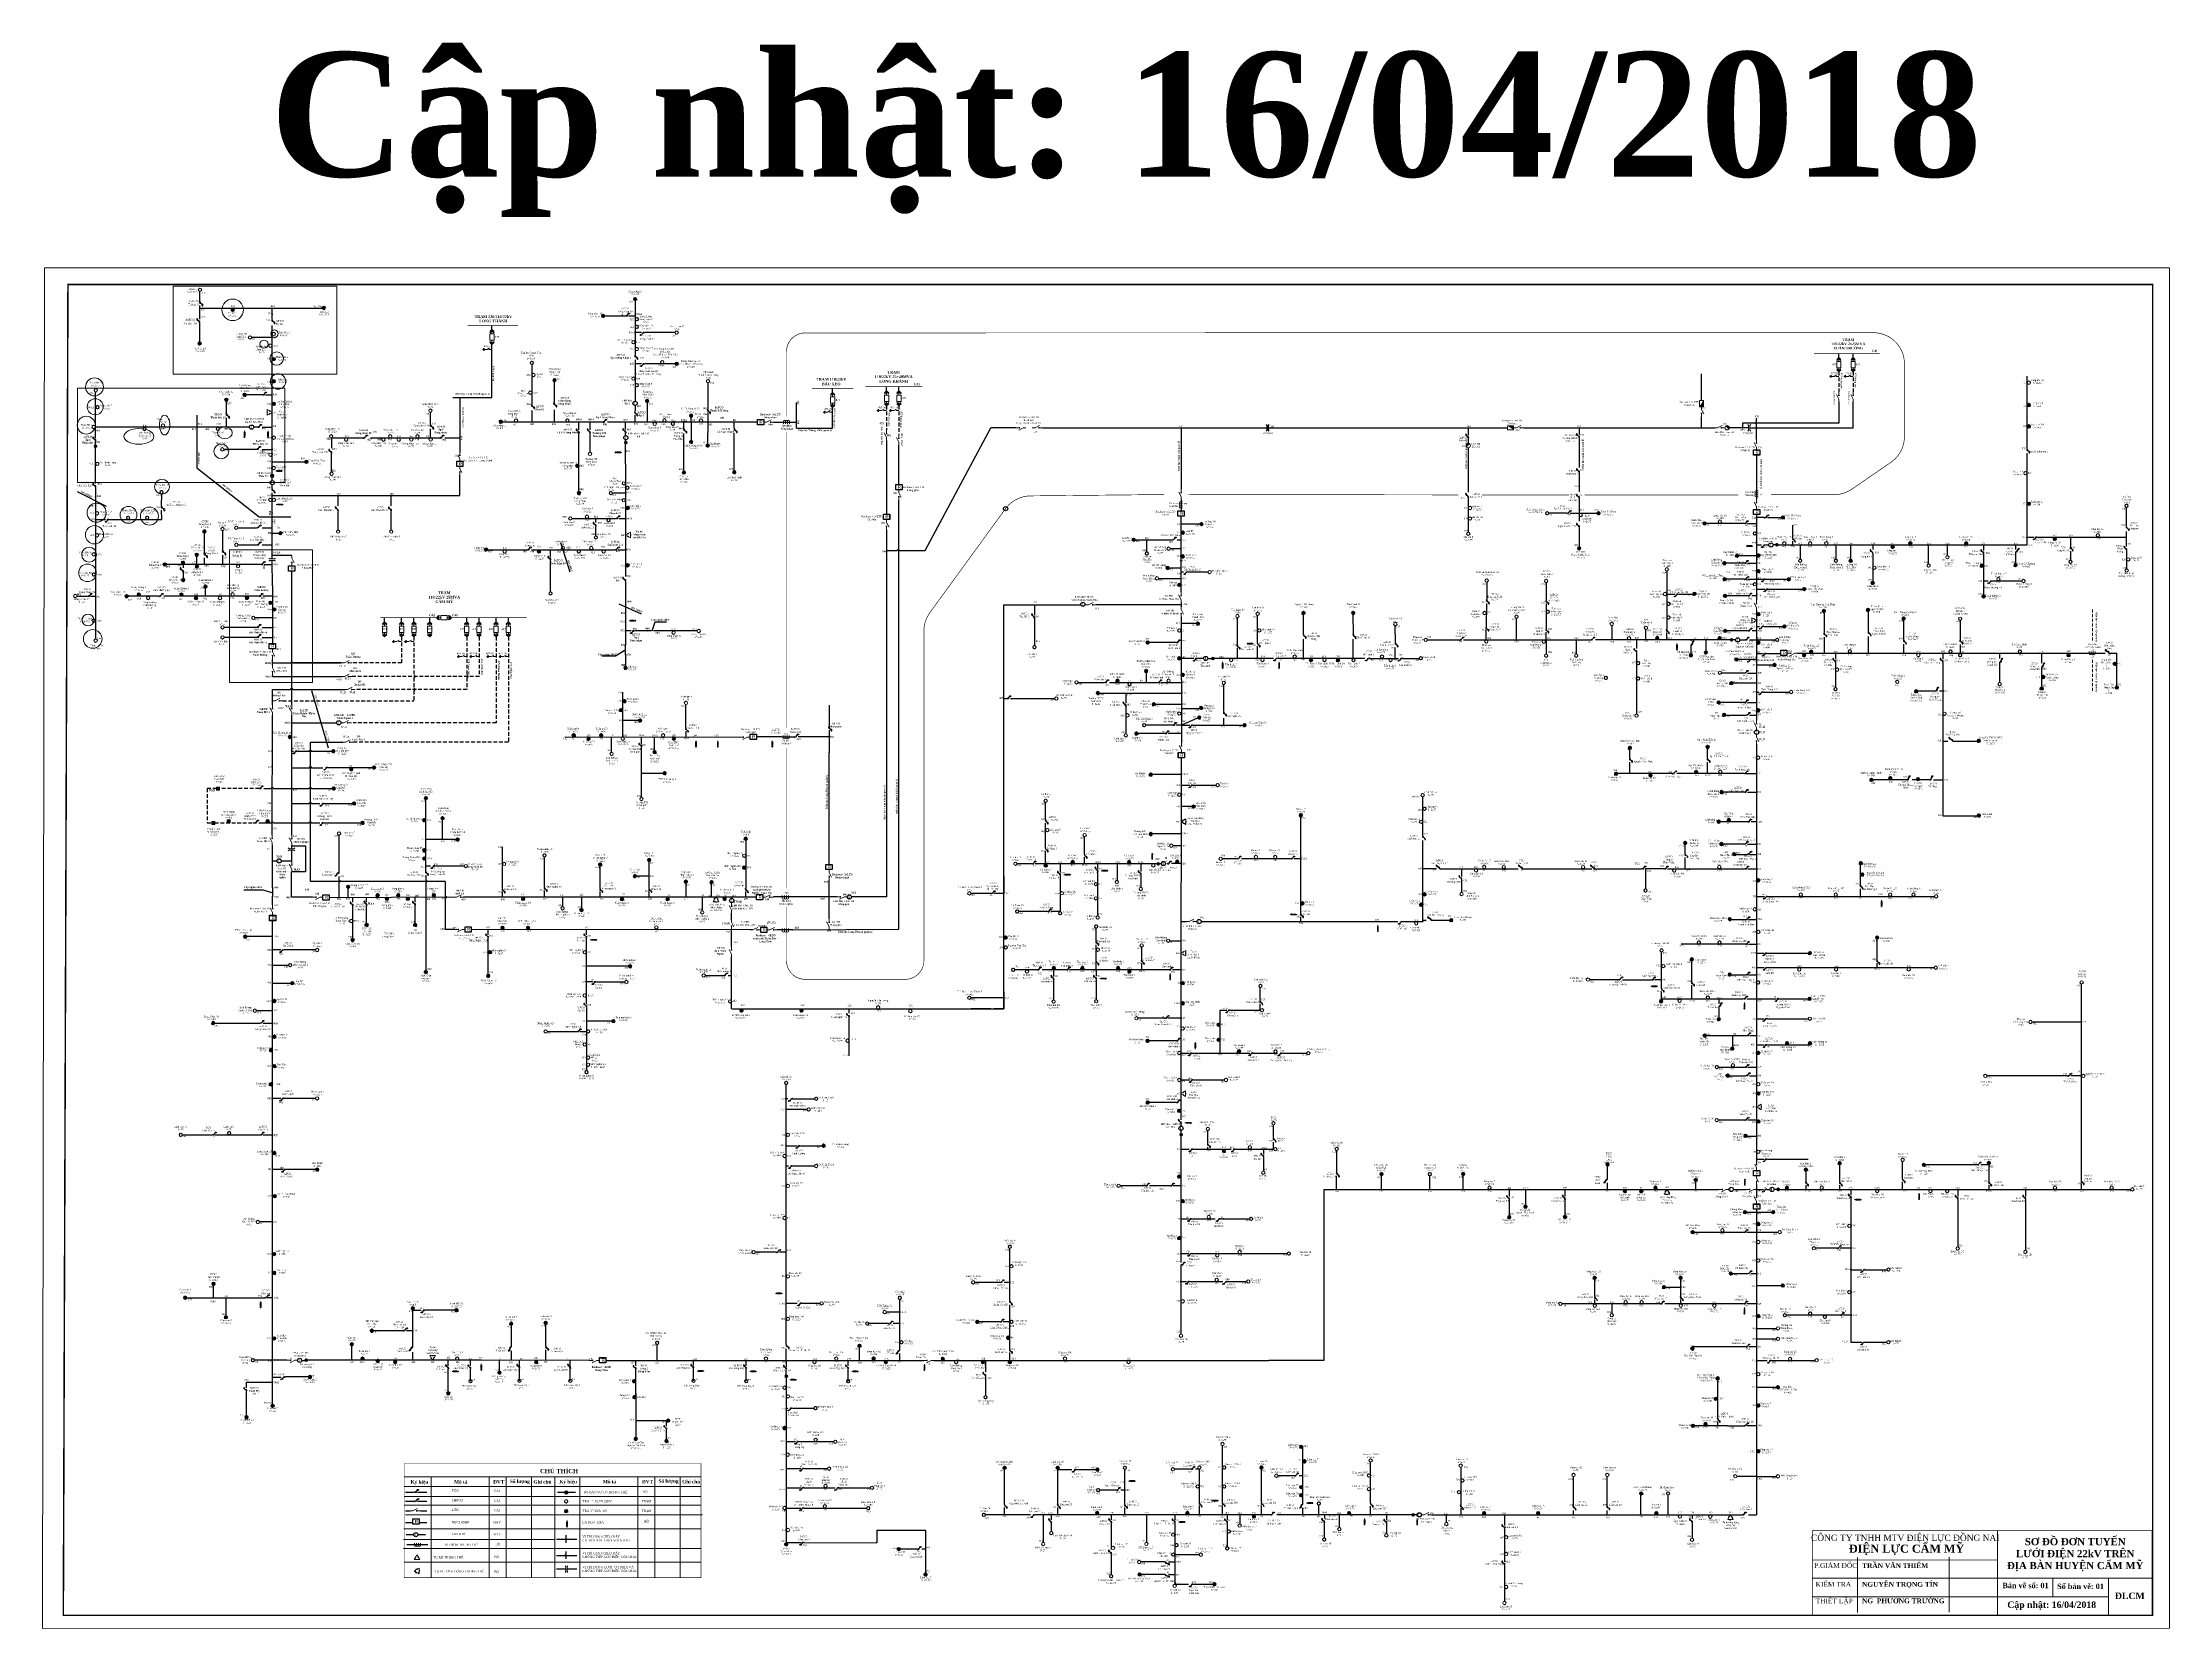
# Model space of a CAD drawing. Header units: inches. Extents: x 4393 to 9189, y -189 to 2360.
# Drawn here: x 4393 to 7812, y -189 to 2360 of the extents above; entities that cross this region are included whole.
import ezdxf
from ezdxf.enums import TextEntityAlignment as Align

# ---------------------------------------------------------------- set-up
doc = ezdxf.new("R2010")
doc.units = ezdxf.units.IN
doc.header["$MEASUREMENT"] = 0
doc.linetypes.add('DASHED', pattern=[0.75, 0.5, -0.25])
doc.layers.get('Defpoints').update_dxf_attribs({"lineweight": 13})
for name, color, linetype, lineweight in [('Day 220kV', 6, 'Continuous', 30), ('Day 22kV', 1, 'Continuous', 25), ('Khung', 7, 'Continuous', 20), ('TBA', 5, 'Continuous', 18), ('Text', 7, 'Continuous', 15), ('Thiet bi', 3, 'Continuous', 18)]:
    doc.layers.add(name, color=color, linetype=linetype, lineweight=lineweight)
doc.layers.add('TEXT477TANPHU', color=7, linetype='Continuous')
doc.styles.get("Standard").update_dxf_attribs({"font": 'arial.ttf'})
doc.styles.add('TimeNRoman', font='times.ttf')
doc.styles.add('TimeNRoman-B', font='timesbd.ttf')
doc.dimstyles.get("Standard").update_dxf_attribs({"dimtxt": 0.18, "dimasz": 0.18, "dimexe": 0.18, "dimexo": 0.0625, "dimgap": 0.09, "dimtad": 0, "dimtih": 1, "dimtoh": 1, "dimdec": 4, "dimzin": 0, "dimdsep": 46, "dimtxsty": 'Standard', "dimcen": 0.09, "dimadec": 0, "dimazin": 0, "dimtfac": 1, "dimtdec": 4, "dimtofl": 0, "dimtmove": 0, "dimatfit": 3, "dimfxl": 1, "dimtolj": 1, "dimtzin": 0, "dimarcsym": 0})

# ---------------------------------------------------------------- blocks, each defined once
blk = doc.blocks.new('TBA 1P')
h = blk.add_hatch(color=4)
h.set_gradient(color1=(0, 0, 255), one_color=1, tint=1, name='SPHERICAL')
h.paths.add_polyline_path([(0.8, 0.8, 1), (-0.8, 0.8, 1)])
h.paths.add_polyline_path([(-0.77, 0.8, -1), (0.77, 0.8, -1)], flags=16)
at = {"color": 0}
for radius in [0.8, 0.769, 0.759, 0.759, 0.748, 0.737, 0.726, 0.715]:
    blk.add_circle((0, 0.8), radius, dxfattribs=at)
blk = doc.blocks.new('FCO')
at = {"color": 0}
blk.add_lwpolyline([(0, 0, 0.707499), (1.13, 0.53, -0.707499), (2.26, 1.05, -5.301682)], format="xyb", dxfattribs=at)
blk.add_lwpolyline([(0, 0), (2.26, 1.05)], dxfattribs=at)
blk = doc.blocks.new('LBFCO')
blk.add_hatch(color=0).paths.add_polyline_path([(2.26, 1.05, 0.707499), (1.13, 0.53)])
at = {"color": 0}
blk.add_lwpolyline([(0, 0, 0.707499), (1.13, 0.53, -0.707499), (2.26, 1.05, -5.301682)], format="xyb", dxfattribs=at)
blk.add_lwpolyline([(0, 0), (2.26, 1.05)], dxfattribs=at)
blk = doc.blocks.new('ALTD')
at = {"color": 0}
for points in [[(3.38, 1.08), (1.27, 0), (0, 0)], [(2.99, 0.31), (2.99, -0.31)], [(2.99, 0), (4.73, 0)]]:
    blk.add_lwpolyline(points, dxfattribs=at)
blk = doc.blocks.new('RECLOSER')
blk.add_hatch(color=0).paths.add_polyline_path([(0, 0.95), (0, -0.95), (2.92, -0.95)])
at = {"color": 0}
blk.add_line((2.92, 0.95), (2.92, -0.95), dxfattribs=at)
blk.add_lwpolyline([(0, -0.95), (2.92, -0.95), (2.92, 0.95), (0, 0.95)], close=True, dxfattribs=at)
blk = doc.blocks.new('DO DEM')
at = {"color": 0}
for points in [[(-1.4, 1.53), (-1.4, 0.47, 1), (-0.47, 0.47), (-0.47, 1.53)], [(-0.47, 1.53), (-0.47, 0.47, 1), (0.47, 0.47), (0.47, 1.53)], [(0.47, 1.53), (0.47, 0.47, 1), (1.4, 0.47), (1.4, 1.53)]]:
    blk.add_lwpolyline(points, format="xyb", dxfattribs=at)
blk = doc.blocks.new('NOI DAT')
at = {"color": 0}
for points in [[(0, 0.01), (0, -1.37)], [(0, -3.51), (0, -2.22), (-0.71, -1.04)], [(0.6, -3.51), (-0.6, -3.51)], [(-0.47, -3.67), (0.47, -3.67)], [(-0.34, -3.82), (0.34, -3.82)], [(-0.21, -3.98), (0.21, -3.98)], [(-0.08, -4.13), (0.08, -4.13)]]:
    blk.add_lwpolyline(points, dxfattribs=at)
blk = doc.blocks.new('MAT CAT')
at = {"color": 0}
blk.add_lwpolyline([(-0.98, 4.76), (0.98, 4.76), (0.98, 1.94), (-0.98, 1.94)], close=True, dxfattribs=at)
for points in [[(-0.97, 5.81), (0, 6.7), (0.97, 5.81)], [(-0.97, 5.28), (0, 6.17), (0.97, 5.28)], [(-0.97, 1.42), (0, 0.53), (0.97, 1.42)], [(-0.97, 0.89), (0, 0), (0.97, 0.89)], [(0, 4.76), (0, 6.17)], [(0, 1.94), (0, 0.53)]]:
    blk.add_lwpolyline(points, dxfattribs=at)
blk = doc.blocks.new('TBA 3P')
h = blk.add_hatch(color=4)
h.set_gradient(color1=(0, 0, 255), one_color=1, tint=1, name='INVSPHERICAL')
h.paths.add_polyline_path([(-0.01, 1.58), (0, 1.6, 0.414214), (-0.8, 0.8, 0.131652), (-0.69, 0.4), (-0.68, 0.42, -0.12747), (-0.78, 0.8, -0.409402)])
h = blk.add_hatch(color=4)
h.set_gradient(color1=(0, 0, 255), one_color=1, tint=1, name='INVSPHERICAL')
h.paths.add_polyline_path([(0.8, 0.8, 1), (-0.8, 0.8, 1)])
h.paths.add_polyline_path([(-0.78, 0.8, -1), (0.78, 0.8, -1)], flags=16)
h = blk.add_hatch()
h.set_pattern_fill('AR-HBONE', color=4, scale=0.25, style=0)
h.paths.add_polyline_path([(0.69, 0.4), (0.67, 0.4, -0.566432), (-0.67, 0.4), (-0.69, 0.4, 0.57735)])
h = blk.add_hatch(color=4)
h.set_gradient(color1=(0, 0, 255), one_color=1, tint=1, name='SPHERICAL')
h.paths.add_polyline_path([(0, 1.6), (0.01, 1.58, -0.409402), (0.78, 0.8, -0.12747), (0.68, 0.42), (0.69, 0.4, 0.131652), (0.8, 0.8, 0.414214)])
at = {"color": 0}
blk.add_lwpolyline([(0, 1.6, 0, 1.39, 0), (0, 0.4, 0, 0, 0)], format="xyseb", dxfattribs=at)
blk.add_lwpolyline([(-0.69, 0.4), (0.69, 0.4), (0, 1.6)], close=True, dxfattribs=at)
for radius in [0.8, 0.778]:
    blk.add_circle((0, 0.8), radius, dxfattribs=at)
blk = doc.blocks.new('TU BU')
at = {"color": 0}
for points in [[(0.59, -1.02), (0, 0), (-0.59, -1.02)], [(-0.68, -1.18), (-1.27, -2.19), (-0.09, -2.19)], [(-0.48, -1.29), (-0.88, -1.06)], [(-0.39, -1.13), (-0.78, -0.9)], [(-0.09, -2.42), (-0.09, -1.96)], [(0.09, -2.19), (1.27, -2.19), (0.68, -1.18)], [(0.09, -2.42), (0.09, -1.96)], [(0.41, -1.13), (0.8, -0.9)], [(0.5, -1.29), (0.9, -1.06)]]:
    blk.add_lwpolyline(points, dxfattribs=at)
blk = doc.blocks.new('LBS')
blk.add_hatch(color=0).paths.add_polyline_path([(-0.72, 0.72, 0.198912), (-1.02, 0, 0.668179), (0.72, -0.72)])
at = {"color": 0}
blk.add_circle((0, 0), 1.02, dxfattribs=at)
blk = doc.blocks.new('DUNG LUOI')
at = {"color": 0}
for points in [[(-1.01, -1.59), (-0.65, -1.1), (-0.65, 1.1), (-1.01, 1.59)], [(0.37, -1.59), (0, -1.1), (0, 1.1), (0.37, 1.59)]]:
    blk.add_lwpolyline(points, dxfattribs=at)
blk = doc.blocks.new('LA')
at = {"color": 0}
for p, q in [((0.88, -4.39), (0.14, -4.39)), ((0.22, -4.48), (0.8, -4.48)), ((0.3, -4.58), (0.72, -4.58)), ((0.33, -2.28), (0.53, -2.69)), ((0.33, -2.28), (0.74, -2.28)), ((0.33, -3.92), (0.33, -2.28)), ((0.33, -2.69), (0.74, -2.69)), ((0.33, -3.1), (0.74, -3.1)), ((0.33, -3.3), (0.74, -3.3)), ((0.33, -3.51), (0.74, -3.51)), ((0.33, -3.71), (0.74, -3.71)), ((0.74, -3.92), (0.33, -3.92)), ((0.38, -4.67), (0.64, -4.67)), ((0.46, -4.77), (0.56, -4.77)), ((0.52, -1.72), (0.52, -2.28)), ((0.53, -2.69), (0.74, -2.28)), ((0.53, -3.92), (0.53, -4.39)), ((0.74, -2.28), (0.74, -3.92))]:
    blk.add_line(p, q, dxfattribs=at)
blk = doc.blocks.new('TBA 1000')
at = {"color": 0}
blk.add_lwpolyline([(0, 1.39, 0, 1.39, 0), (0, 0, 0, 0, 0)], format="xyseb", dxfattribs=at)
for points in [[(-0.69, 0), (0.69, 0), (0, 1.39)], [(-0.69, 1.39), (0.69, 1.39), (0.69, 0), (-0.69, 0)]]:
    blk.add_lwpolyline(points, close=True, dxfattribs=at)
blk = doc.blocks.new('tu bu ung dong')
for p, q in [((6281.7, 2707.6), (6280.7, 2706.9)), ((6286.9, 2703.5), (6288.4, 2702.7))]:
    blk.add_line(p, q)
at = {"color": 0}
for points in [[(6280.7, 2706.9), (6282.2, 2706.1)], [(6282.6, 2706.7), (6281.7, 2705.2)], [(6283.1, 2706.3), (6282.3, 2704.9)], [(6286.1, 2709.5), (6285.2, 2711)], [(6286.6, 2709.9), (6285.8, 2711.3)], [(6288.4, 2710.5), (6288.4, 2711.6), (6286.3, 2710.4)], [(6289.2, 2705.9), (6287.6, 2705.9)], [(6289.2, 2705.2), (6287.6, 2705.2)], [(6288.4, 2702.7), (6288.4, 2705.2)]]:
    blk.add_lwpolyline(points, dxfattribs=at)
at = {"layer": 'Thiet bi', "zscale": 3.6}
for p, rotation in [((6281.7, 2707.6), 32.47119229083351), ((6286.9, 2703.5), 152.4711922908307), ((6288.4, 2710.5), 270)]:
    blk.add_blockref('ALTD', p, dxfattribs=dict(at, rotation=rotation))
blk = doc.blocks.new('ngoi sao')
at = {"layer": 'Day 22kV', "color": 1}
for p, q in [((7789, 2470), (7804, 2475)), ((7804, 2465), (7789, 2470)), ((7804, 2475), (7804, 2490)), ((7804, 2490), (7812, 2478)), ((7804, 2450), (7804, 2465)), ((7812, 2462), (7804, 2450)), ((7812, 2478), (7827, 2482)), ((7827, 2458), (7812, 2462)), ((7827, 2482), (7818, 2470)), ((7818, 2470), (7827, 2458))]:
    blk.add_line(p, q, dxfattribs=at)
blk = doc.blocks.new('báo sự cố')
at = {"layer": 'Day 22kV', "color": 1, "xscale": 0.1313280000002237, "yscale": 0.1313280000002237, "zscale": 0.1313280000002237}
blk.add_blockref('ngoi sao', (6759.6, 2134.3, 3), dxfattribs=at)
at = {"layer": 'TBA', "xscale": 3.449999999999818, "yscale": 3.449999999999818, "zscale": 3.449999999999818, "rotation": 90}
blk.add_blockref('TBA 1P', (7788, 2458.8), dxfattribs=at)
blk = doc.blocks.new('tuj bù ứng động')
at = {"color": 0}
for points in [[(7851.9, 2811.7), (7850.5, 2810.9), (7852.4, 2809.7)], [(7852.9, 2810.5), (7852.1, 2809.2)], [(7853.5, 2810.2), (7852.7, 2808.8)], [(7855.9, 2813.3), (7855.1, 2814.6)], [(7856.5, 2813.6), (7855.7, 2815)], [(7858.1, 2814), (7858.1, 2815.2), (7856.1, 2814.1)], [(7857, 2807.1), (7858.1, 2806.5), (7858.1, 2808.5)], [(7858.8, 2809.2), (7857.3, 2809.2)], [(7858.8, 2808.5), (7857.3, 2808.5)]]:
    blk.add_lwpolyline(points, dxfattribs=at)
at = {"layer": 'Thiet bi', "zscale": 3.6}
for p, rotation in [((7851.5, 2811.4), 29.99999999999729), ((7857.1, 2807.1), 149.9999999999897), ((7858.1, 2813.9), 270)]:
    blk.add_blockref('ALTD', p, dxfattribs=dict(at, rotation=rotation))
blk = doc.blocks.new('LBS khí')
blk.add_circle((1.1, -1.1), 3.4)
at = {"layer": 'TEXT477TANPHU', "color": 7, "true_color": 0xffffff, "insert": (-0.3, 1.4), "char_height": 5, "attachment_point": 1}
blk.add_mtext_dynamic_manual_height_columns('L', width=1.151, gutter_width=1, heights=[0], dxfattribs=at)
blk = doc.blocks.new('Re')
at = {"layer": 'Day 22kV', "color": 0}
blk.add_lwpolyline([(1873.3, 178.6), (1883.3, 178.6), (1883.3, 170.1), (1873.3, 170.1)], close=True, dxfattribs=at)
at = {"layer": 'TEXT477TANPHU', "color": 7, "true_color": 0xffffff, "insert": (1876.5, 176.9), "char_height": 5, "attachment_point": 1}
blk.add_mtext_dynamic_manual_height_columns('R', width=1.151, gutter_width=1, heights=[0], dxfattribs=at)

msp = doc.modelspace()

# ---------------------------------------------------------------- linework, layer by layer
at = {"color": 4}
msp.add_line((4762, 1915.5), (4762, 1933.2), dxfattribs=at)
for p, q in [((5435.5, 1749.9), (5435.5, 1757.6)), ((5435.5, 1749.9), (5435.5, 1720.9)), ((4477.9, 1593.4), (4493.9, 1593.4)), ((4500.6, 1593.4), (4584.4, 1593.4)), ((7148.7, 317.8), (7148.7, 317.8)), ((5947.9, 292.4), (5947.9, 292.4)), ((7148.5, 298.3), (7148.5, 298.3)), ((7148.6, 281.4), (7148.6, 281.4)), ((6419, 37.5), (6419, 37.5))]:
    msp.add_line(p, q)
at = {"color": 6}
for p, q in [((5957.6, 1740.9), (5917.3, 1740.9)), ((4762.8, 974.2), (4762.8, 987)), ((7165.4, 516.8), (7169.8, 516.8)), ((4809.7, 242), (4814.4, 242)), ((4987.9, 255), (4987.9, 242.1)), ((6001.7, -6.4), (6001.7, -50.4)), ((6167.5, -6.1), (6167.5, -50.3)), ((6317.5, -6.1), (6317.5, -20.8)), ((6477.6, -6.2), (6477.6, -26.5))]:
    msp.add_line(p, q, dxfattribs=at)
at = {"color": 1}
for p, q in [((7163.2, 1552.5), (7168.1, 1552.5)), ((7164.9, 1378.2), (7187.3, 1378.2)), ((5580.6, 1243.9), (5601.1, 1243.9)), ((4827, 986.6), (4793.3, 986.6))]:
    msp.add_line(p, q, dxfattribs=at)
at = {"color": 5}
for p, q in [((5938.4, 1403.4), (5938.4, 1456.2)), ((5938.4, 806.8), (5938.4, 1403.4)), ((5938.4, 1305.8), (5938.4, 1305.8)), ((5938.4, 1305.8), (5942.8, 1305.8)), ((5948.9, 1305.8), (6019.8, 1305.8)), ((6120.5, 1040.2), (6120.5, 1013.6)), ((5501.1, 806.8), (5938.4, 806.8))]:
    msp.add_line(p, q, dxfattribs=at)
at = {"color": 6, "linetype": 'DASHED', "lineweight": 30}
msp.add_line((4762.7, 1001), (4762.7, 988.4), dxfattribs=at)
at = {"color": 3}
for points in [[(6360.3, 1735.4), (6361.6, 1737.1), (6361.6, 1744.7), (6360.3, 1746.4)], [(6365.1, 1735.4), (6363.8, 1737.1), (6363.8, 1744.7), (6365.1, 1746.4)]]:
    msp.add_lwpolyline(points, dxfattribs=at)
at = {"color": 1}
msp.add_lwpolyline([(7178.9, 1552.5), (7174.9, 1552.5)], dxfattribs=at)
for centre in [(5345.5, 1780.1), (4728.9, 1741.9), (4762.2, 1652.7), (7171.5, 1552.5), (7118.1, 1400), (7148.4, 1251.5), (6252.3, 947.2), (6223.1, 615.1), (7173.2, 516.8), (4806.3, 242.1), (6606.1, -6.3)]:
    msp.add_circle(centre, 3.4)
at = {"layer": 'Day 220kV', "color": 6}
for p, q in [((4641.1, 1761.3), (4641.1, 1676.3)), ((4641.1, 1676.3), (4741.1, 1597.8)), ((4741.1, 1597.8), (4792.1, 1597.8))]:
    msp.add_line(p, q, dxfattribs=at)
at = {"layer": 'Day 220kV'}
for points in [[(4495.7, 1614.5), (4449.3, 1638.2)], [(5241.2, 1508.6), (5225.9, 1555.8)], [(5355.8, 1441.4), (5319.9, 1457.2)], [(4852.7, 1225.9), (4825.8, 1317.9)]]:
    msp.add_lwpolyline(points, dxfattribs=at)
at = {"layer": 'Day 22kV', "color": 50}
for p, q in [((4645.6, 1945.1), (4645.7, 1959.9)), ((4645.7, 1933.2), (4645.6, 1937.2)), ((4688.4, 1764.7), (4688.4, 1782.8)), ((4688.4, 1741.9), (4688.4, 1756.8)), ((5016.7, 1747.3), (5016.7, 1765.4)), ((5016.7, 1724.5), (5016.7, 1739.4)), ((4584.3, 1616.2), (4584.4, 1634.2)), ((4584.4, 1593.4), (4584.3, 1608.3)), ((4682.5, 1544.8), (4682.5, 1575.4)), ((4653.1, 1540.5), (4653.1, 1571.1)), ((4619, 1521.3), (4619, 1516)), ((4619, 1507.5), (4619, 1498.9)), ((4653.1, 1521.3), (4653.1, 1532)), ((4682.5, 1521.3), (4682.5, 1536.3)), ((4762.4, 1359.8), (4762.5, 1368.4)), ((4873.7, 1363.1), (4796.9, 1363.1))]:
    msp.add_line(p, q, dxfattribs=at)
at = {"layer": 'Day 22kV'}
for p, q in [((5292.4, 1749.9), (5132.3, 1749.9)), ((5542.2, 1749.9), (5301, 1749.9)), ((6863.1, 1603.4), (6891.6, 1603.4)), ((7335.1, 1552.5), (7335.1, 1545.1)), ((7653, 1565.2), (7653, 1549.9)), ((7653, 1542.7), (7653, 1528.2)), ((7335.1, 1537.9), (7335.1, 1494.5)), ((6970.6, 1400), (6970.6, 1416.6)), ((7042.7, 1400), (7042.7, 1398.4)), ((7042.7, 1391.7), (7042.8, 1378.1)), ((7114.7, 1400), (7110.3, 1400)), ((7606.7, 1378.4), (7606.7, 1362.5)), ((7539.2, 1363.6), (7539.2, 1331.6)), ((7606.7, 1356.5), (7606.7, 1324.5)), ((7435.9, 1317.4), (7407.9, 1317.4)), ((7447.9, 1317.4), (7442.4, 1317.4)), ((5580.6, 1243.9), (5540.4, 1243.9)), ((7463.9, 1237.1), (7503.3, 1237.1)), ((6944.8, 1210.3), (6944.8, 1225.1)), ((6944.8, 1185), (6944.8, 1203.2)), ((7069.8, 1210.3), (7069.8, 1225.1)), ((7069.8, 1185), (7069.8, 1203.2)), ((5355.7, 1185.8), (5390, 1185.8)), ((7012.6, 1185), (6925.4, 1185)), ((7390.1, 1174.8), (7335.9, 1174.8)), ((7426.7, 1174.8), (7398.6, 1174.8)), ((7447.9, 1174.7), (7432.7, 1174.7)), ((7133.6, 1107.6), (7090.3, 1107.6)), ((7148.4, 1107.6), (7140, 1107.6)), ((7148.4, 1107.6), (7148.4, 1091.3)), ((7455.7, 1117.2), (7503.3, 1117.2)), ((4793.4, 1069.2), (4815.6, 1069.2)), ((4815.6, 1069.2), (4815.6, 1027.1)), ((7033.8, 1057.4), (7033.8, 1072.2)), ((4815.6, 1027.1), (4793.3, 1027.1)), ((7033.8, 1032.1), (7033.8, 1050.3))]:
    msp.add_line(p, q, dxfattribs=at)
at = {"layer": 'Day 22kV', "color": 6}
for p, q in [((4761.9, 1686.3), (4814.1, 1686.3)), ((6863.1, 1603.4), (6863.1, 1590.9)), ((6222, 1528.3), (6224.7, 1526.4)), ((7023.1, 1473.6), (7045.8, 1473.6)), ((4762.3, 1320.3), (4791.4, 1320.3)), ((4795.4, 1320.3), (4878.7, 1320.2)), ((4776.6, 1044.7), (4793.4, 1044.7)), ((6969.7, 1032.1), (6969.7, 999.9)), ((5468.4, 986.6), (5468.4, 1007.9)), ((5591.1, 662.6), (5588.4, 662.6)), ((7522.1, 556.3), (7509.2, 556.3)), ((6452.7, 516.8), (6452.7, 242)), ((7181.1, 516.7, 2.4), (7176.6, 516.7, 2.4)), ((5931.8, 367.3), (5891.8, 367.3)), ((5947.9, 367.3), (5939, 367.3)), ((7148.5, 362.3), (7187.7, 362.3)), ((4987.9, 322.7), (5001.8, 322.7)), ((5588.8, 333.8), (5606, 333.8)), ((5346.8, 233), (5346.8, 242)), ((5380.9, 242), (5380.9, 267.4)), ((5908.8, 242), (5908.8, 223.2)), ((6452.7, 242), (6364.4, 242)), ((7148.5, 241.6), (7165.7, 241.6)), ((7173, 241.6), (7242.4, 241.6)), ((4720.7, 206.8), (4763, 206.8)), ((4720.7, 197.8), (4720.7, 206.8)), ((4762.8, 215.2), (4776.7, 215.2)), ((5346.8, 184.7), (5346.8, 226.7)), ((5908.8, 215.7), (5908.8, 185.5)), ((4720.7, 153.5), (4720.7, 191.5)), ((5396, 136.4), (5396, 145.5)), ((7101.9, 136.9), (7049, 136.9)), ((7101.9, 136.9), (7128.7, 136.9)), ((7148.5, 136.9), (7133.5, 136.9)), ((5395.8, 115.1), (5395.8, 130.1)), ((6024.9, 66.6), (6047.4, 66.6)), ((6055.4, 66.6), (6086, 66.6)), ((6238.6, 67), (6212.8, 67)), ((6252.7, 67), (6246.5, 67)), ((6404.9, 56.6), (6379.2, 56.6)), ((6419, 56.6), (6412.9, 56.6)), ((7148.5, 55.6), (7116.9, 55.6)), ((6118.7, 33.4), (6092.9, 33.4)), ((6132.8, 33.4), (6126.6, 33.4)), ((6962.5, -6.4), (6962.5, 25.2)), ((7006.2, -6.2), (7006.2, 25.4)), ((5734.3, -31), (5734.3, -51)), ((5734.3, -31), (5812.4, -31)), ((5812.4, -31), (5812.4, -99.4)), ((6453.8, -6.1), (6453.8, -12.4)), ((6649.4, -6.2), (6649.4, -18.3)), ((7045.1, -6.4), (7045.1, -12.7)), ((5798.3, -61.6), (5772.5, -61.6)), ((5812.4, -61.6), (5806.2, -61.6)), ((6212.9, -117.7), (6235.4, -117.7)), ((6243.4, -117.7), (6274.1, -117.7))]:
    msp.add_line(p, q, dxfattribs=at)
at = {"layer": 'Day 22kV', "color": 4}
for p, q in [((5063.7, 1631.9), (5063.8, 1665)), ((4762.2, 1631.9), (5063.7, 1631.9)), ((4793.4, 1535.8), (4762.2, 1535.8)), ((4793.4, 1295.5), (4793.4, 1510.3)), ((4762.4, 1342.8), (4762.4, 1341.2)), ((4762.4, 1341.2), (4793.5, 1341.2))]:
    msp.add_line(p, q, dxfattribs=at)
at = {"layer": 'Day 22kV', "color": 5}
for p, q in [((6223.2, 1477), (6223.2, 1598.9)), ((6266.1, 1370), (6272, 1370)), ((6464.6, 1370.4), (6518.6, 1370.4)), ((6526.7, 1370.3), (6572.6, 1370.3)), ((6579.5, 1370.2), (6606, 1370.2)), ((6167.1, 1347.4), (6167.1, 1331.6)), ((6249.8, 1274.2), (6223.7, 1263)), ((6223.2, 1183.5), (6177.3, 1183.5)), ((6223.2, 1088.2), (6177.3, 1088.2)), ((5917.4, 992.6), (5886, 992.6)), ((5938.4, 824.8), (5886, 824.8)), ((6372, 581.4), (6372, 592.8))]:
    msp.add_line(p, q, dxfattribs=at)
at = {"layer": 'Day 22kV', "color": 2, "linetype": 'DASHED', "ltscale": 12}
msp.add_line((4970.1, 1363.1), (4890.7, 1363.1), dxfattribs=at)
at = {"layer": 'Day 22kV', "color": 30, "linetype": 'DASHED', "ltscale": 12}
msp.add_line((4779.3, 1302.2), (4989.7, 1302.2), dxfattribs=at)
at = {"layer": 'Day 22kV', "color": 6, "linetype": 'DASHED', "lineweight": 30, "ltscale": 12}
for p, q in [((4657.3, 1161.1), (4657.3, 1105.9)), ((4657.3, 1105.9), (4665.2, 1105.9))]:
    msp.add_line(p, q, dxfattribs=at)
at = {"layer": 'Day 22kV', "color": 4}
for points in [[(4645.6, 1915.7), (4645.6, 1934.3)], [(4645.7, 1933.2), (4842.1, 1933.3)], [(4645.5, 1879.2), (4645.5, 1909)], [(4761.9, 1886.1), (4729.2, 1886.1)], [(4761.9, 1666.4), (4761.9, 1905.2)], [(4478, 1724.3), (4478, 1798.4)], [(4745.9, 1794), (4720.7, 1794)], [(4751.4, 1794), (4761.8, 1794)], [(4725.5, 1741.9), (4478, 1741.8)], [(4737.9, 1741.9), (4732.3, 1741.9)], [(4745.9, 1742), (4761.9, 1742)], [(4857.7, 1708.2), (4857.7, 1724.5)], [(4478.1, 1651.4), (4478, 1709)], [(4684.6, 1706.3), (4736.6, 1706.3)], [(4745.7, 1706.1), (4761.9, 1706.1)], [(4857.5, 1669.4), (4857.5, 1699.2)], [(4478, 1644.4), (4478.2, 1401.5)], [(4762.1, 1656.1), (4762.1, 1660.7)], [(4762.2, 1643.8), (4762.2, 1649.3)], [(4762.2, 1530.1), (4762.2, 1636.2)], [(4868.2, 1615.6), (4868.2, 1631.9)], [(4953.6, 1615.6), (4953.6, 1631.9)], [(4707, 1580.1), (4736.8, 1580.1)], [(4745.9, 1580), (4762.1, 1580)], [(4868, 1576.8), (4868, 1606.5)], [(4953.4, 1576.8), (4953.4, 1606.5)], [(4707.2, 1552.7), (4737, 1552.7)], [(4746.1, 1552.6), (4762.3, 1552.6)], [(4762.2, 1571.4), (4772.6, 1571.4)], [(4448.4, 1470.3), (4465.2, 1470.2)], [(4470.1, 1470), (4478.2, 1470)], [(4793.5, 1341.2), (4874.7, 1341.2)]]:
    msp.add_lwpolyline(points, dxfattribs=at)
at = {"layer": 'Day 22kV', "ltscale": 15}
for points in [[(4763, 1922.9), (4761, 1924.9)], [(4935.2, 1725.5), (4937.2, 1723.5)]]:
    msp.add_lwpolyline(points, dxfattribs=at)
at = {"layer": 'Day 22kV'}
for points in [[(5296.9, 1920.7), (5329.4, 1920.7)], [(5335.1, 1920.7), (5345.6, 1920.7)], [(5345.5, 1945), (5345.5, 1858.4)], [(5115.4, 1898.7), (5115.4, 1905.2)], [(5356, 1893.9), (5345.5, 1893.9)], [(5409.6, 1893.9), (5361.5, 1893.9)], [(5115.2, 1789.8), (5115.2, 1874.7)], [(5345.5, 1850.2), (5345.5, 1783.5)], [(7280.7, 1853.9), (7280.7, 1860.2)], [(7303.7, 1853.9), (7303.7, 1860.2)], [(5179.5, 1842.5), (5179.5, 1778.7)], [(5215.2, 1814.9), (5215.2, 1781.7)], [(5355.7, 1843.6), (5345.3, 1843.6)], [(5409.6, 1843.6), (5361.5, 1843.6)], [(5462.2, 1812.8), (5462.2, 1771)], [(7059.7, 1784.9), (7059.7, 1827.6)], [(7583.4, 1707.6), (7583.4, 1823.8)], [(5052.5, 1789.8), (5115.2, 1789.8)], [(5063.7, 1789.8), (5063.7, 1701.3)], [(5365, 1781.1), (5365, 1749.7)], [(5605.1, 1740.3), (5605.1, 1781.3)], [(5663, 1797.7), (5663, 1804.3)], [(5749.8, 1800.3), (5749.8, 1806.8)], [(5769.6, 1800.3), (5769.6, 1806.8)], [(7280.7, 1782.5), (7280.7, 1748.2), (7125.7, 1748.2), (7125.7, 1740.9)], [(7137.7, 1740.9), (7303.7, 1740.9), (7303.7, 1782.5)], [(5179.5, 1768.8), (5179.5, 1749.9)], [(5215.2, 1769.8), (5215.2, 1749.9)], [(5255.3, 1737.5), (5255.3, 1749.9)], [(5273, 1737.5), (5273, 1749.9)], [(5330.3, 1737.9), (5330.3, 1749.9)], [(5345.3, 1761.9), (5345.3, 1749.9)], [(5345.5, 1776.7), (5345.5, 1767.9)], [(5424, 1739.6), (5424, 1749.9)], [(5462.2, 1749.9), (5462.1, 1715.9)], [(5462.2, 1765.2), (5462.2, 1749.9)], [(5505, 1740.1), (5505, 1749.9)], [(5568.8, 1749.9), (5605.1, 1749.9)], [(5662.8, 1740.3), (5662.8, 1773.6)], [(7059.7, 1740.9), (7059.7, 1758.5)], [(4856.8, 1724.5), (4908, 1724.5)], [(4920.3, 1724.5), (5030.8, 1724.5)], [(5039.6, 1724.5), (5063.9, 1724.5)], [(5255.3, 1638.8), (5255.3, 1731.7)], [(5273, 1701.6), (5273, 1731.7)], [(5330.3, 1728.4), (5330.3, 1732.1)], [(5330.3, 1719.3), (5330.3, 1721.6)], [(5330.3, 1683.2), (5330.3, 1714.9)], [(5424, 1671.1), (5424, 1731.7)], [(5505, 1671.6), (5505, 1732.3)], [(5605.1, 1740.3), (5662.8, 1740.3)], [(5769.6, 1649.5), (5769.6, 1713)], [(6000.4, 1740.9), (6361.6, 1740.9)], [(6223.2, 1740.9), (6223.2, 1642.1)], [(6363.8, 1740.9), (6747.8, 1740.9)], [(6685, 1740.9), (6685, 1729.2)], [(6685, 1723.6), (6685, 1715.9)], [(6774.2, 1740.9), (7081.2, 1740.9)], [(6863.1, 1740.9), (6863.1, 1730)], [(6863.1, 1724.5), (6863.1, 1677.2)], [(7135.5, 1740.9), (7104.6, 1740.9)], [(5330.3, 1683.2), (5330.2, 1501.6)], [(6685, 1708.7), (6685, 1637.2)], [(7148.5, 1697.1), (7148.5, 1626.1)], [(7583.4, 1552.5), (7583.4, 1700.3)], [(6863.1, 1668), (6863.1, 1637.7)], [(5330.4, 1635.9), (5309.2, 1635.9)], [(5599.1, 933.9), (5769.6, 934.9), (5769.6, 1623.9)], [(6223.2, 1625.8), (6223.2, 1607.3)], [(6685, 1628.1), (6685, 1573.3)], [(6863.1, 1626.8), (6863.1, 1603.4)], [(7743.2, 1582.9), (7743.2, 1612.7)], [(5244, 1595), (5314.1, 1595)], [(5282.5, 1588.5), (5282.5, 1595)], [(5282.5, 1567.4), (5282.5, 1581.7)], [(5319.8, 1595), (5330.3, 1595)], [(6843.1, 1603.4), (6814.5, 1603.4)], [(6848.6, 1603.4), (6863.1, 1603.4)], [(6863.1, 1580.3), (6863.1, 1549.9)], [(7128.1, 1587.1), (7067.4, 1587.1)], [(7133.7, 1587.1), (7148.5, 1587.1)], [(7148.5, 1601.3), (7148.5, 1463.7)], [(7160.7, 1596.5), (7148.5, 1596.5)], [(7166.2, 1596.5), (7188.1, 1596.5)], [(7206.6, 1564.2), (7206.6, 1584.5)], [(7743.2, 1550.3), (7743.2, 1574.3)], [(5108.7, 1544.9), (5171.2, 1544.9)], [(5179.2, 1544.9), (5312.6, 1544.9)], [(5209.6, 1532.5), (5209.6, 1544.9)], [(5318.3, 1544.9), (5330.3, 1544.9)], [(7148.6, 1552.5), (7156.2, 1552.5)], [(7183.3, 1552.5), (7583.4, 1552.5)], [(7206.6, 1552.5), (7206.6, 1558.7)], [(7218.6, 1552.5), (7218.6, 1530)], [(7275.8, 1552.5), (7275.8, 1530)], [(7299.7, 1552.5), (7299.7, 1530)], [(7425.1, 1522.2), (7425.1, 1552.5)], [(7455.2, 1535.5), (7455.2, 1552.5)], [(7513.2, 1552.5), (7513.2, 1543.4)], [(7564.7, 1552.5), (7564.7, 1545.2)], [(7564.7, 1541), (7564.8, 1523)], [(7583.4, 1565.2), (7594.8, 1565.2)], [(7600.3, 1565.2), (7742.7, 1565.2)], [(7743.3, 1543), (7743.4, 1514.2)], [(5209.6, 1477.4), (5209.6, 1526.8)], [(7004, 1510.8), (7004, 1417.2)], [(7128.1, 1523.2), (7099.5, 1523.2)], [(7148.4, 1535.2), (7119.8, 1535.2)], [(7133.7, 1523.2), (7148.5, 1523.2)], [(7513.2, 1537.9), (7513.2, 1472.7)], [(5330.2, 1493.4), (5330.2, 1392.4)], [(6714.6, 1492.7), (6714.6, 1465.1)], [(6810.1, 1491.8), (6810.1, 1464.2)], [(7004, 1473.6), (7017.6, 1473.6)], [(7023.1, 1473.6), (7023.1, 1473.6)], [(7128.5, 1497.4), (7099.9, 1497.4)], [(7133.8, 1471), (7100.5, 1471)], [(7134.1, 1497.4), (7148.5, 1497.4)], [(7148.2, 1471), (7141, 1471)], [(7148.5, 1497.4), (7158.6, 1497.4)], [(7148.5, 1481.6), (7162.1, 1481.6)], [(7163.4, 1497.4), (7197.6, 1497.4)], [(7167.6, 1481.6), (7222.1, 1481.6)], [(7513.2, 1494.9), (7520.5, 1494.9)], [(7527.4, 1494.9), (7574.9, 1494.9)], [(6714.4, 1458.2), (6713.9, 1421)], [(6810.1, 1458.6), (6810.1, 1418)], [(7148.5, 1447.4), (7148.4, 1271.2)], [(7257.1, 1443.1), (7257.1, 1411.8)], [(7328.1, 1445.1), (7328.1, 1413.8)], [(4942.7, 1429), (4942.7, 1435.6)], [(4970.1, 1429), (4970.1, 1435.6)], [(4989.9, 1429), (4989.9, 1435.6)], [(5015.4, 1429), (5015.4, 1435.6)], [(5074.9, 1429), (5074.9, 1435.6)], [(5094.7, 1429), (5094.7, 1435.6)], [(5122, 1429), (5122, 1435.6)], [(5141.8, 1429), (5141.8, 1435.6)], [(5339.2, 1414.5), (5330.3, 1414.5)], [(5365.4, 1414.5), (5345, 1414.5)], [(5445, 1414.5), (5381, 1414.5)], [(6713.9, 1400), (6713.9, 1415.5)], [(6762.5, 1400), (6762.5, 1434.5)], [(6810.1, 1400), (6810.1, 1412.5)], [(6915.7, 1422.5), (6915.7, 1400)], [(7004, 1400), (7004, 1411.7)], [(7134.1, 1414.4), (7100.8, 1414.4)], [(7148.5, 1414.4), (7141.3, 1414.4)], [(7148.5, 1421.7), (7152.9, 1421.7)], [(7160.4, 1421.7), (7190.6, 1421.7)], [(7257, 1404.5), (7257, 1378.4)], [(7328, 1405.5), (7328, 1378.4)], [(7475.7, 1431.2), (7475.7, 1400)], [(5330.3, 1376.2), (5330.3, 1358.1)], [(6619.3, 1400), (6670.7, 1400)], [(6677.2, 1400), (6881.3, 1400)], [(6810.1, 1400), (6810.1, 1377.3)], [(6858.5, 1400), (6858.5, 1377.3)], [(7106, 1400), (6889.3, 1400)], [(6955.3, 1379.1), (6955.3, 1281)], [(6955.4, 1400), (6955.4, 1385.9)], [(7067, 1400), (7067, 1382.6)], [(7137.4, 1368.5), (7118.7, 1368.5)], [(7121.5, 1400), (7129.4, 1400)], [(7137.3, 1400), (7178.8, 1400)], [(7148.5, 1368.6), (7140.9, 1368.6)], [(7148.5, 1378.2), (7159.4, 1378.2)], [(7275.2, 1378.2), (7275.2, 1368.8)], [(7447.9, 1378.2), (7447.9, 1368.8)], [(7475.7, 1392.6), (7475.7, 1378.2)], [(7539.2, 1378), (7539.2, 1370.1)], [(7715.3, 1378.4), (7727.5, 1378.4)], [(7727.5, 1326.2), (7727.5, 1378.4)], [(7128.1, 1346.7), (7092.2, 1346.7)], [(7133.6, 1346.7), (7148.5, 1346.7)], [(7148.5, 1359.8), (7174.5, 1359.8)], [(7275.2, 1363.3), (7275.2, 1323.6)], [(7447.9, 1363.3), (7447.9, 1327)], [(5325.6, 1243.9), (5325.6, 1315.7)], [(7128.1, 1299.4), (7090.3, 1299.4)], [(7148.5, 1330.2), (7110.7, 1330.2)], [(7133.6, 1299.4), (7148.5, 1299.4)], [(7148.5, 1316.2), (7152.4, 1316.2)], [(7159.5, 1316.2), (7201.4, 1316.2)], [(7447.9, 1327), (7447.9, 1294.7)], [(4793.4, 1248.4), (4793.4, 1278.5)], [(4793.4, 1266.7), (4865.7, 1266.7)], [(5350.6, 1270.2), (5325.6, 1270.2)], [(5427.2, 1258.8), (5427.2, 1295.9)], [(5657.3, 1295.2), (5657.3, 1260.8)], [(7099, 1279.1), (7131.4, 1279.1)], [(7137.2, 1279.1), (7148.6, 1279.1)], [(7447.9, 1294.7), (7447.9, 1117.2)], [(4793.4, 1086.2), (4793.4, 1248.4)], [(5232.8, 1243.9), (5513.4, 1243.7)], [(5307.7, 1219.5), (5307.7, 1243.9)], [(5355.7, 1232.4), (5355.7, 1243.9)], [(5376.8, 1222.2), (5376.8, 1243.9)], [(5427.2, 1253.3), (5427.2, 1243.9)], [(5657.3, 1244), (5607.8, 1244)], [(5657.3, 1255), (5657.3, 1218.3)], [(7148.4, 1237), (7148.4, 1237)], [(7148.4, 1231.8), (7148.4, 1062)], [(7447.9, 1237.1), (7455.7, 1237.1)], [(5355.7, 1147), (5355.7, 1226.9)], [(5657.3, 1039.2), (5657.3, 1218.3)], [(4851.8, 1195), (4922.9, 1195)], [(7127.9, 1185.1), (7020.2, 1185)], [(7132.2, 1185), (7148.4, 1185)], [(5009.2, 1029.2), (5009.2, 1143.1)], [(7128.1, 1155.4), (7095.1, 1155.4)], [(7133.6, 1155.4), (7148.4, 1155.4)], [(5036, 1079.2), (5036, 1110.5)], [(7447.9, 1117.2), (7455.7, 1117.2)], [(4869.5, 1025.8), (4869.5, 1086.1)], [(5057.5, 1079.2), (5009.2, 1079.2)], [(5132.3, 1000.3), (5132.3, 1067.2)], [(5523.3, 1077.7), (5523.3, 1001)], [(7128.1, 1071.9), (7095.1, 1071.9)], [(7133.6, 1071.9), (7148.3, 1071.9)], [(7148.4, 1091.3), (7148.5, 561.2)], [(5199.8, 1003), (5199.8, 1050.8)], [(5289.4, 1001), (5289.4, 1036.2)], [(5368.1, 1001), (5368.1, 1043.6)], [(6771.8, 1032.1), (6771.8, 1032.1), (6850.7, 1032.1), (6883.6, 1032.1)], [(6887.5, 1032.1), (6963.6, 1032.1)], [(6999.5, 1032.1), (6969.7, 1032.1)], [(7005.2, 1032.1), (7005.2, 1032.1), (7016.1, 1032.1), (7129, 1032.1)], [(7115, 1055.2), (7133.7, 1055.2)], [(7134.5, 1032.1), (7148.4, 1032.1)], [(7137.5, 1055.2), (7148.6, 1055.2)], [(7315.3, 1006.9), (7315.6, 1038.3)], [(4884.1, 986.6), (4884.1, 1000.5)], [(5132.3, 986.6), (5132.3, 994.8)], [(5199.8, 986.6), (5199.8, 997.4)], [(5289.4, 986.6), (5289.4, 995.5)], [(5368.1, 1020.4), (5347.9, 1020.4)], [(5368.1, 986.6), (5368.1, 995.5)], [(5427.1, 1008.7), (5427.1, 986.6)], [(5523.3, 986.6), (5523.3, 995.5)], [(5657.3, 951.9), (5657.3, 1013.7)], [(7315.3, 987.7), (7315.3, 999.6)], [(5054, 986.6), (4853.7, 985.6)], [(4891.8, 978.2), (4891.8, 985.8)], [(4891.8, 920.4), (4891.8, 972.7)], [(4913.9, 978.2), (4913.9, 985.9)], [(4913.9, 944.6), (4913.9, 972.7)], [(4991.9, 978.2), (4991.9, 985.6)], [(4991.9, 944.6), (4991.9, 972.7)], [(5540.8, 986.6), (5069.4, 986.6)], [(5228.9, 986.6), (5228.9, 971.3)], [(5259.1, 986.6), (5259.1, 968.7)], [(5453.5, 986.6), (5453.5, 964.7)], [(5669.2, 986.9), (5568, 986.9)], [(7148.4, 987.7), (7161.2, 987.7)], [(7166.7, 987.7), (7434.4, 987.7)], [(5599.1, 933.9), (5574.5, 933.9)], [(7108, 950.8), (7130.7, 950.8)], [(7135.5, 950.8), (7148.6, 950.8)], [(6995.8, 840.8), (6995.6, 898.2)], [(7130, 910.9), (7027.3, 910.9)], [(7135.5, 910.9), (7148.5, 910.9)], [(7148.4, 896.6), (7160.5, 896.6)], [(7166, 896.6), (7231.4, 896.6)], [(7342.4, 885.7), (7342.4, 918.7)], [(7044.3, 850.8), (7044.3, 883.8)], [(7108, 861.7), (7130.7, 861.7)], [(7135.5, 861.7), (7148.6, 861.7)], [(7148.5, 873.2), (7160.6, 873.2)], [(7166.1, 873.2), (7433.7, 873.2)], [(7342.4, 873.2), (7342.4, 880.2)], [(6880.5, 854), (6926.3, 854)], [(6933.1, 853.6), (6978.9, 853.6)], [(6995.8, 853.6), (6984.4, 853.6)], [(7127.1, 822.5), (6995.8, 822.5), (6995.8, 834.7)], [(7044.3, 822.5), (7044.3, 845.3)], [(7087.6, 822.5), (7087.6, 815.3)], [(7132.6, 823), (7179.9, 823)], [(7185.4, 823), (7230.9, 823)], [(7087.6, 811.1), (7087.6, 793.1)], [(7148.4, 791.1), (7160.5, 791.1)], [(7166, 791.1), (7231.4, 791.1)], [(7067.8, 764.1), (7132.2, 764.1)], [(7109.6, 764.1), (7109.7, 746.1)], [(7137.5, 763.9), (7148.4, 763.9)], [(7148.5, 749.1), (7160.6, 749.1)], [(7166.1, 749.1), (7234.3, 749.1)], [(7087.3, 713.4), (7129.1, 713.4)], [(7104.8, 699.2), (7131.4, 699.2)], [(7134.6, 713.4), (7148.5, 713.4)], [(7136.8, 699.2), (7148.6, 699.2)], [(7087.3, 628.4), (7129.1, 628.4)], [(7134.6, 628.4), (7148.5, 628.4)], [(7133.4, 602.4), (7148.5, 602.4)], [(7148.5, 565.5), (7160.6, 565.5)], [(7166.1, 565.5), (7231.5, 565.5)], [(4976.2, 30.1), (4990.5, 30.1)], [(4976.2, 15.5), (4990.5, 15.5)], [(4976.2, 0.2), (4984, 0.2)], [(4995.9, 30.1), (5010.5, 30.1)], [(4995.9, 15.5), (5010.5, 15.5)], [(5001, 0.2), (5010.5, 0.2)], [(5220.6, 30), (5232.3, 30)], [(5237.8, 30), (5249.9, 30)], [(4977.6, -38.1), (4989.6, -38.1)], [(4978.6, -54), (5012.5, -54)], [(4996.4, -38.1), (5008.8, -38.1)], [(5218.9, -45.2), (5251.9, -45.2)], [(5234.7, -51.4), (5234.7, -38.8)], [(5218.9, -71.4), (5251.9, -71.4)], [(5218.9, -93.1), (5234.1, -93.1)], [(5236.3, -93.1), (5251.9, -93.1)]]:
    msp.add_lwpolyline(points, dxfattribs=at)
for points, const_width in [([(5076.5, 1905.2), (5157.1, 1905.2)], 1.12), ([(7240.8, 1860.2), (7346.2, 1860.2)], 1.08), ([(5696.4, 1804.3), (5629.8, 1804.3)], 1.12), ([(5715.7, 1806.8), (5807.1, 1806.8)], 1.12), ([(4936, 1435.6), (5026.1, 1435.6)], 1.12), ([(5050.2, 1435.6), (5171, 1435.6)], 1.12)]:
    msp.add_lwpolyline(points, dxfattribs=dict(at, const_width=const_width))
at = {"layer": 'Day 22kV', "linetype": 'DASHED', "ltscale": 12}
for points in [[(7280.7, 1830.8), (7280.7, 1798.8)], [(7303.7, 1830.8), (7303.7, 1798.8)], [(5769.6, 1776.2), (5769.6, 1730.1)], [(5122, 1404.9), (5122, 1266.7), (4892.5, 1266.7)], [(5381, 1414.5), (5365.4, 1414.5)], [(5330.3, 1376.2), (5330.3, 1391.8)]]:
    msp.add_lwpolyline(points, dxfattribs=at)
at = {"layer": 'Day 22kV', "color": 0}
for points in [[(5542.2, 1754.1), (5552.2, 1754.1), (5552.2, 1745.6), (5542.2, 1745.6)], [(5058.8, 1687.1), (5068.7, 1687.1), (5068.7, 1678.6), (5058.8, 1678.6)], [(7143.5, 1705.6), (7153.5, 1705.6), (7153.5, 1697.1), (7143.5, 1697.1)], [(5764.6, 1649.5), (5774.6, 1649.5), (5774.6, 1641), (5764.6, 1641)], [(6218.2, 1607.4), (6228.2, 1607.4), (6228.2, 1598.9), (6218.2, 1598.9)], [(7143.5, 1609.8), (7153.5, 1609.8), (7153.5, 1601.3), (7143.5, 1601.3)], [(5744.8, 1601.8), (5754.7, 1601.8), (5754.7, 1593.3), (5744.8, 1593.3)], [(4757.3, 1393.9), (4767.3, 1393.9), (4767.3, 1385.4), (4757.3, 1385.4)], [(6218.8, 1218.8), (6228.8, 1218.8), (6228.8, 1210.3), (6218.8, 1210.3)], [(5652.3, 1039.2), (5662.3, 1039.2), (5662.3, 1030.8), (5652.3, 1030.8)], [(4843.7, 990.1), (4853.7, 990.1), (4853.7, 981.6), (4843.7, 981.6)], [(5540.8, 990.8), (5550.8, 990.8), (5550.8, 982.3), (5540.8, 982.3)], [(4757.8, 957.2), (4767.8, 957.2), (4767.8, 948.7), (4757.8, 948.7)], [(5072.1, 938.8), (5082.1, 938.8), (5082.1, 930.3), (5072.1, 930.3)], [(7143.5, 546.9), (7153.5, 546.9), (7153.5, 538.4), (7143.5, 538.4)], [(7143.6, 493.3), (7153.5, 493.3), (7153.5, 484.8), (7143.6, 484.8)], [(5288.5, 246.3), (5298.5, 246.3), (5298.5, 237.8), (5288.5, 237.8)]]:
    msp.add_lwpolyline(points, close=True, dxfattribs=at)
at = {"layer": 'Day 22kV', "color": 6, "linetype": 'DASHED', "ltscale": 12}
for points in [[(5749.8, 1776.2), (5749.8, 1737.5)], [(5074.9, 1404.9), (5074.9, 1343.2)], [(5074.9, 1339.2), (5074.9, 1320.2), (4895.7, 1320.2)]]:
    msp.add_lwpolyline(points, dxfattribs=at)
at = {"layer": 'Day 22kV'}
for points in [[(7148.5, 1721.9), (7148.5, 1746.6, -0.983539), (7148.5, 1749.9), (7148.5, 1755.3)], [(4869.4, 1019.8), (4869.4, 1013.7, -0.983539), (4869.4, 1010.4), (4869.4, 986.6)], [(5009.2, 1021.9), (5009.2, 1013.6, -0.983539), (5009.2, 1010.3), (5009.2, 869)], [(5234.7, -76.9), (5234.7, -73, -0.983539), (5234.7, -69.7), (5234.7, -65.1)]]:
    msp.add_lwpolyline(points, format="xyb", dxfattribs=at)
for points, const_width in [([(7148.5, 1755.9, 1), (7148.5, 1754.6, 1), (7148.5, 1755.9, 2.414214)], 1.29), ([(4635.4, 1742.3, 1), (4636.5, 1742.3, 1), (4635.4, 1742.3, 2.414214)], 1.08), ([(4645.8, 1742.3, 1), (4646.9, 1742.3, 1), (4645.8, 1742.3, 2.414214)], 1.08), ([(7125.7, 1741.6, 1), (7125.7, 1740.2, 1), (7125.7, 1741.6, 2.414214)], 1.29), ([(7148.5, 1741.6, 1), (7148.5, 1740.2, 1), (7148.5, 1741.6, 2.414214)], 1.29), ([(4477.4, 1630.6, 1), (4478.6, 1630.6, 1), (4477.4, 1630.6, 2.414214)], 1.08), ([(4477.4, 1615.8, 1), (4478.6, 1615.8, 1), (4477.4, 1615.8, 2.414214)], 1.08), ([(4761.6, 1603.7, 1), (4762.8, 1603.7, 1), (4761.6, 1603.7, 2.414214)], 1.08), ([(4761.6, 1590.1, 1), (4762.8, 1590.1, 1), (4761.6, 1590.1, 2.414214)], 1.08), ([(5222.7, 1544.9, 1), (5221.6, 1544.9, 1), (5222.7, 1544.9, 2.414214)], 1.08), ([(5238.5, 1544.9, 1), (5237.4, 1544.9, 1), (5238.5, 1544.9, 2.414214)], 1.08), ([(5330.9, 1461.3, 1), (5329.8, 1461.3, 1), (5330.9, 1461.3, 2.414214)], 1.08), ([(5330.9, 1443.3, 1), (5329.8, 1443.3, 1), (5330.9, 1443.3, 2.414214)], 1.08), ([(5365.9, 1414.5, 1), (5364.8, 1414.5, 1), (5365.9, 1414.5, 2.414214)], 1.08), ([(5381.5, 1414.5, 1), (5380.4, 1414.5, 1), (5381.5, 1414.5, 2.414214)], 1.08), ([(5330.3, 1391.2, 1), (5330.3, 1392.4, 1), (5330.3, 1391.2, 2.414214)], 1.08), ([(5330.3, 1375.7, 1), (5330.3, 1376.8, 1), (5330.3, 1375.7, 2.414214)], 1.08), ([(4762.7, 1002.4, 1), (4762.7, 1001, 1), (4762.7, 1002.4, 2.414214)], 1.35), ([(4762.7, 988.4, 1), (4762.7, 987, 1), (4762.7, 988.4, 2.414214)], 1.35), ([(5009.1, 987.3, 1), (5009.1, 985.9, 1), (5009.1, 987.3, 2.414214)], 1.35), ([(5657.3, 986.4, 1), (5657.3, 987.5, 1), (5657.3, 986.4, 2.414214)], 1.08), ([(5500.5, 933.4, 1), (5500.5, 934.5, 1), (5500.5, 933.4, 2.414214)], 1.08), ([(7148.5, 517.5, 1), (7148.5, 516.2, 1), (7148.5, 517.5, 2.414214)], 1.29), ([(5234.7, -44.5, 1), (5234.7, -45.8, 1), (5234.7, -44.5, 2.414214)], 1.29)]:
    msp.add_lwpolyline(points, format="xyb", dxfattribs=dict(at, const_width=const_width))
at = {"layer": 'Day 22kV', "color": 6}
for points in [[(4478.1, 1713.5), (4478.1, 1718.8)], [(5749.8, 1720.5), (5749.8, 1601.8)], [(5749.8, 1576.3), (5749.8, 986.9), (5693.3, 986.9)], [(4762.3, 1295.5), (4762.3, 1320.3)], [(4762.2, 1086.9), (4762.3, 1278.5)], [(4793.4, 1221.1), (4796.4, 1221.1)], [(4845.9, 1137), (4890.8, 1137)], [(4731.4, 1105.8), (4733.3, 1105.8)], [(4845.7, 1105.8), (4904.5, 1105.8)], [(4762.3, 1002.8), (4762.3, 1069.9)], [(4762.3, 1044.7), (4769.8, 1044.7)], [(5009.2, 1036.7), (5016.5, 1036.7)], [(5024.4, 1036.7), (5071, 1036.7)], [(4762.8, 872.7), (4762.8, 948.7)], [(4762.6, 923), (4721.6, 923)], [(4775.8, 901.6), (4762.8, 901.6)], [(4831.6, 901.6), (4781.3, 901.6)], [(4762.8, 877.3), (4788.2, 877.3)], [(4762.8, 171.9), (4762.8, 872.7)], [(4762.8, 848.3), (4791.7, 848.3)], [(7671, 531.6), (7671, 846.7)], [(4762.9, 804), (4736.9, 804)], [(4670.1, 784.2), (4742.1, 784.2)], [(4747.7, 784.2), (4763.7, 784.2)], [(5204.3, 770.7), (5251.9, 770.7)], [(5257.4, 770.7), (5267.3, 770.7)], [(7671, 785.8), (7591.4, 785.8)], [(5588.4, 267.7), (5588.4, 685.2)], [(7648.1, 699.1), (7519, 699.1)], [(7671, 699.1), (7653.7, 699.1)], [(4776, 663.1), (4763, 663.1)], [(4831.8, 663.1), (4781.5, 663.1)], [(5599.3, 662.6), (5633.8, 662.6)], [(5621.7, 645.3), (5588.4, 645.3)], [(4617.9, 604.5), (4665.4, 604.5)], [(4670.1, 604.5), (4742.1, 604.5)], [(4747.7, 604.5), (4763.7, 604.5)], [(5588.4, 586.9), (5605.8, 586.9)], [(5611.3, 586.9), (5645.7, 586.9)], [(6355.6, 581.4), (6355.6, 573.5)], [(4779, 548.7), (4763, 548.7)], [(4831.8, 548.7), (4784.5, 548.7)], [(5588.4, 554.6), (5592.3, 554.6)], [(5599.3, 554.6), (5633.8, 554.6)], [(6355.6, 568), (6355.6, 546.4)], [(6473.4, 544.3), (6473.4, 579.1)], [(6908.8, 533.1), (6908.8, 554.4)], [(7282.2, 529.4), (7282.2, 556.3)], [(7383.3, 534.6), (7383.3, 561.5)], [(7502.4, 556.3), (7420.5, 556.3)], [(7522.1, 529.4), (7522.1, 556.3)], [(6452.7, 516.8), (6555.5, 516.8)], [(6473.3, 516.8), (6473.3, 538.8)], [(6545.3, 516.8), (6545.3, 538.6)], [(6555.5, 516.8), (6719.2, 516.8)], [(6623, 516.8), (6623, 538.5)], [(6676.6, 516.8), (6676.6, 538.7)], [(6719.2, 516.8), (7087.2, 516.8)], [(6750.8, 516.5), (6750.8, 505.3)], [(6776.9, 516.8), (6776.9, 492)], [(6840.4, 516.8), (6840.4, 505.6)], [(6908.8, 516.8), (6908.8, 527.6)], [(7050.6, 516.8), (7050.6, 529.3)], [(7111, 516.8), (7131.5, 516.8)], [(7148.5, 524.8), (7148.5, 506.7)], [(7148.5, 516.8), (7159.8, 516.8)], [(7185.4, 516.8), (7749.8, 516.8)], [(7227.9, 529.4), (7227.9, 545.7)], [(7227.9, 516.8), (7227.9, 523.8)], [(7282.2, 516.8), (7282.2, 523.8)], [(7300.2, 516.8), (7300.2, 507.5)], [(7383.3, 516.8), (7383.3, 529.1)], [(7471.8, 516.8), (7471.8, 505.6)], [(7522.1, 516.8), (7522.1, 523.8)], [(7580.6, 516.8), (7580.6, 505.6)], [(7671, 516.8), (7671, 526.1)], [(6750.8, 499.8), (6750.8, 474.9)], [(6840.4, 500.1), (6840.4, 475.3)], [(7132.7, 480.3), (7148.5, 480.3)], [(7148.5, 484.8), (7148.5, 169)], [(7148.5, 480.3), (7172.5, 480.3)], [(7300.2, 502), (7300.2, 271)], [(7471.8, 500.1), (7471.8, 424.5)], [(7580.6, 500.1), (7580.6, 419.2)], [(4762.8, 464.4), (4741.7, 464.4)], [(7048.4, 447.9), (7127.4, 447.9)], [(7132.9, 447.9), (7148.5, 447.9)], [(7148.5, 447.9), (7182.6, 447.9)], [(5571.8, 415.9), (5538.8, 415.9)], [(5588.3, 415.7), (5577.6, 415.7)], [(5947.9, 385), (5947.9, 421.8)], [(7277.3, 422.1), (7243.2, 422.1)], [(7300.2, 422.1), (7282.8, 422.1)], [(5947.9, 338.5), (5947.9, 385)], [(7109.7, 381.8), (7133.9, 381.8)], [(7139.9, 381.8), (7148.5, 381.8)], [(7300.3, 387.7), (7317.7, 387.7)], [(7323.2, 387.7), (7357.3, 387.7)], [(4625.5, 342.7), (4750.5, 342.7)], [(4667.7, 342.7), (4667.7, 362.3)], [(4687.7, 342.7), (4687.7, 314.1)], [(4753.6, 343), (4762.8, 343)], [(6888.3, 345.3), (6888.3, 372.2)], [(7002.3, 359.6), (7026.5, 359.6)], [(7026.5, 345.3), (7026.5, 372.2)], [(4987.9, 322.7), (4987.9, 263.5)], [(5055.7, 322.7), (5008.4, 322.7)], [(5614, 333.8), (5642.6, 333.8)], [(5771, 319.7), (5749.5, 319.7)], [(5771, 301.1), (5771, 301.1), (5771, 339.7)], [(5947.9, 260.2), (5947.9, 331.4)], [(6992.9, 332.8), (6835.7, 332.8)], [(6888.3, 332.8), (6888.3, 339.8)], [(6915.6, 332.8), (6915.6, 317.4)], [(7127.1, 332.8), (7000.7, 332.8)], [(7026.5, 332.8), (7026.5, 339.8)], [(7148.5, 332.8), (7132.6, 332.8)], [(7282.4, 314.6), (7196.6, 314.6)], [(7300.2, 314.6), (7287.9, 314.6)], [(4924.9, 289.8), (4972.5, 289.8)], [(4978, 289.8), (4987.9, 289.8)], [(5146.4, 298.2), (5146.4, 263.9)], [(5201.7, 299.6), (5201.7, 265.3)], [(5752.7, 301.1), (5719.6, 301.1)], [(5771, 301.1), (5760.3, 301.1)], [(5771, 258.3), (5771, 301.1)], [(5931.4, 304), (5898.3, 304)], [(5947.9, 303.9), (5937.2, 303.9)], [(7148.5, 293.4), (7180, 293.4)], [(7148.6, 276.5), (7180, 276.5)], [(4785.6, 242.2), (4733.8, 242.2)], [(5098.2, 242.1), (4818.9, 242.1)], [(4890, 242.1), (4890, 264.8)], [(5271.5, 242), (4985.9, 242.1)], [(5045.2, 233.3), (5045.2, 242.1)], [(5080.7, 233.3), (5080.7, 242.1)], [(5127.4, 225.1), (5127.4, 242.1)], [(5146.4, 257.3), (5146.4, 242.1)], [(5159.6, 232.9), (5159.6, 242.8)], [(5201.7, 258.7), (5201.7, 242.1)], [(5241.3, 232.9), (5241.3, 242.8)], [(5298.5, 242), (5808.9, 242)], [(5439.3, 233.9), (5439.3, 242.8)], [(5524.2, 233.2), (5524.2, 242.1)], [(5588.4, 242), (5588.4, 260.5)], [(5588.4, 242), (5588.4, 231.6)], [(5688, 233.2), (5688, 242.1)], [(5706.2, 242), (5706.2, 262.7)], [(5771, 242), (5771, 252.8)], [(5825.9, 242), (6364.4, 242)], [(5947.9, 242), (5947.9, 254.7)], [(7130.5, 263.8), (7044.7, 263.8)], [(7148.3, 263.8), (7136.1, 263.8)], [(7300.2, 271), (7317.6, 271)], [(7323.1, 271), (7357.2, 271)], [(4820, 215.4), (4783.4, 215.4)], [(5045.2, 191.8), (5045.2, 227.7)], [(5080.7, 208.6), (5080.7, 227.7)], [(5159.6, 209.3), (5159.6, 228.4)], [(5241.3, 209.3), (5241.3, 228.4)], [(5439.3, 209.3), (5439.3, 228.4)], [(5524.2, 208.6), (5524.2, 227.7)], [(5588.4, 218.8), (5588.4, 226.5)], [(5588.4, 214.2), (5588.4, 8.9)], [(5688, 208.6), (5688, 227.7)], [(7085.9, 149.4), (7085.9, 210.3)], [(5346.6, 188.9), (5346.6, 118.7)], [(7148.5, 198.7), (7180, 198.7)], [(5346.6, 145.5), (5395.9, 145.5)], [(5588.4, 165.3), (5591.2, 165.3)], [(5598.4, 165.3), (5632.8, 165.3)], [(7085.9, 136.9), (7085.9, 143.9)], [(7148.5, 169), (7148.5, -6.4)], [(5588.4, 111.4), (5603.5, 111.4)], [(5609, 111.4), (5664.6, 111.4)], [(6289.8, 14.2), (6289.8, 104.9)], [(6419, 10.8), (6419, 101.7)], [(6528, 13.4), (6528, 78.4)], [(6672.8, 70.1), (6672.8, 9.7)], [(5588.4, 68), (5611.7, 68)], [(5588.4, 37.3), (5611.7, 37.3)], [(5617.2, 68), (5654.6, 68)], [(5617.2, 37.3), (5667.1, 37.3)], [(5673.8, 37.3), (5723.7, 37.3)], [(5939.6, 11.2), (5939.6, 66.6)], [(6024.9, 11.2), (6024.9, 66.6)], [(6132.9, 11.2), (6132.9, 66.6)], [(6252.7, 14.1), (6252.7, 67)], [(6352.4, 14.2), (6352.4, 67)], [(6853.9, 8.8), (6853.9, 55.3)], [(6908.2, 8.8), (6908.2, 55.3)], [(7148.5, 55.6), (7180, 55.6)], [(5588.4, 13.4), (5588.4, -50.8)], [(5588.4, 4.7), (5611.7, 4.7)], [(5617.2, 4.7), (5717.5, 4.5)], [(5939.6, -6.1), (5939.6, 5.7)], [(6024.9, -6.1), (6024.9, 5.7)], [(6132.9, -6.1), (6132.9, 5.7)], [(6252.7, -6.2), (6252.7, 8.6)], [(6289.8, -6.2), (6289.8, 8.6)], [(6352.4, -6.2), (6352.4, 8.6)], [(6419, -6.2), (6419, 5.2)], [(6444.7, -6.2), (6444.7, 9.1)], [(6528, -6.2), (6528, 7.9)], [(6672.8, 4.2), (6672.8, -6.3)], [(6853.9, -6.4), (6853.9, 0.9)], [(6908.2, -6.4), (6908.2, 0.9)], [(5981.4, -6.3), (5908.9, -6.3)], [(6061.5, -6.2), (5988.9, -6.3)], [(6014.6, -6.4), (6014.6, -14.5)], [(6014.6, -20), (6014.6, -33)], [(6366.2, -6.1), (6061.5, -6.2)], [(6111.1, -6.3), (6111.1, -14.3)], [(6111.1, -19.8), (6111.1, -62.2)], [(6213.2, -6.1), (6213.2, -14.2)], [(6213.2, -19.7), (6213.2, -117.4)], [(6297.3, -6.1), (6297.3, -14.2)], [(6297.3, -19.7), (6297.3, -57.4)], [(6594.4, -6.2), (6377.3, -6.2)], [(6453.5, -19.3), (6453.5, -43.2)], [(6553.3, -6.2), (6553.3, -15)], [(6553.3, -20.5), (6553.3, -36.4)], [(6602.5, -6.2), (6598.8, -6.2)], [(6626.3, -6.3), (7125, -6.1)], [(6743.1, -6.4), (6743.1, -23.5)], [(6743.1, -29), (6743.1, -82)], [(7044.8, -19.6), (7044.8, -43.5)], [(7135.4, -6.4), (7148.5, -6.4)], [(5588.4, -50.8), (5611.7, -50.8)], [(5617.2, -50.8), (5734.3, -51)], [(6110.8, -70), (6110.8, -102.2)], [(6197.7, -82), (6158.7, -82)], [(6197.8, -102.2), (6159.4, -102.2)], [(6202.9, -82), (6213.3, -82)], [(6203, -102.2), (6213.2, -102.2)], [(6213.2, -70.2), (6252.2, -70.2)], [(6743.1, -87.6), (6743.1, -145.2)]]:
    msp.add_lwpolyline(points, dxfattribs=at)
for points in [[(5749.2, 1543.7), (5766.6, 1543.7, -0.983539), (5769.9, 1543.7), (5811.9, 1543.7), (5917.3, 1740.9)], [(4802.7, 1221.1), (4821.6, 1221.1, -0.983539), (4825, 1221.1), (4857.7, 1221.1)], [(4748.7, 1161.1), (4760.6, 1161.1, -0.983539), (4764, 1161.1), (4797.4, 1161.1)], [(4793.4, 1194.6), (4821.9, 1194.6, -0.983539), (4825.3, 1194.6), (4843.5, 1194.6)], [(4795.7, 1161.1), (4821.6, 1161.1, -0.983539), (4825, 1161.1), (4858.4, 1161.1)], [(4793.4, 1137), (4821.6, 1137, -0.983539), (4825, 1137), (4838.5, 1137)], [(4740.7, 1105.8), (4760.6, 1105.8, -1.066256), (4764, 1105.8), (4793.4, 1105.8)], [(4793.4, 1105.8), (4821.6, 1105.8, -0.983539), (4825, 1105.8), (4838.6, 1105.7)]]:
    msp.add_lwpolyline(points, format="xyb", dxfattribs=at)
at = {"layer": 'Day 22kV', "color": 5}
for points in [[(6253.2, 1586), (6223.2, 1586)], [(6149.9, 1561), (6208.7, 1561)], [(6168.2, 1541.6), (6168.2, 1561)], [(6205.9, 1546.6), (6223.2, 1546.6)], [(6217, 1561), (6223.2, 1561)], [(6204.2, 1515.8), (6223.2, 1515.8)], [(6223.2, 1509.1), (6227.4, 1509.1)], [(6234.7, 1509.1), (6266.4, 1509.1)], [(6187.3, 1498.6), (6223.2, 1498.6)], [(5938.4, 1456.2), (6062.1, 1456.2)], [(5987.5, 1456.2), (5987.5, 1439.9)], [(6223.2, 1456.2), (6087, 1456.2)], [(6223.2, 1459.6), (6223.2, 1453.3)], [(6223.2, 1436.8), (6223.8, 1235.2)], [(6346.3, 1395.6), (6346.3, 1439)], [(6420.3, 1409.6), (6420.1, 1440.6)], [(6500.2, 1409.4), (6500, 1440.5)], [(5987.5, 1434.4), (5987.5, 1391)], [(6247.5, 1426.2), (6223.2, 1426.2)], [(6313.8, 1392.1), (6313.8, 1435.6)], [(6567.8, 1396.1), (6567.6, 1422.7)], [(6214.9, 1395.9), (6172.4, 1395.9)], [(6223.2, 1370.4), (6243.9, 1370.4)], [(6259.4, 1370), (6249.7, 1370)], [(6276.3, 1370.4), (6371.9, 1370.4)], [(6313.8, 1370.4), (6313.8, 1386.6)], [(6346.3, 1370.4), (6346.3, 1390.1)], [(6379, 1370.4), (6464.6, 1370.4)], [(6420.1, 1370.4), (6420.1, 1401.4)], [(6500, 1370.2), (6500, 1401.3)], [(6567.6, 1370.3), (6567.6, 1388)], [(6057.8, 1331.6), (6099.8, 1331.6)], [(6092.1, 1314.5), (6223.2, 1314.5)], [(6108.2, 1331.6), (6185.3, 1331.6)], [(6134.3, 1314.5), (6134.3, 1298.3)], [(6190.8, 1331.6), (6223.2, 1331.6)], [(6291.8, 1284.7), (6291.8, 1328.2)], [(6134.3, 1292.8), (6134.3, 1249.3)], [(6182.1, 1296.6), (6223.2, 1296.6)], [(6223.2, 1289.8), (6252.9, 1289.8)], [(6291.8, 1263), (6291.8, 1274)], [(4823.5, 1069.9), (4823.5, 1235.6), (4875.5, 1235.6)], [(6196.7, 1249.5), (6154.2, 1249.5)], [(6209.1, 1262.9), (6166.5, 1262.9)], [(6223.2, 1249.5), (6202.3, 1249.5)], [(6223.7, 1263), (6214.6, 1262.9)], [(6223.7, 1263), (6237.4, 1263)], [(6242.9, 1263), (6323.7, 1263)], [(6223.2, 1210.3), (6223.1, 811)], [(6223.2, 1166.6), (6237.4, 1166.6)], [(6242.9, 1166.6), (6279.2, 1166.6)], [(6005.5, 1111.2), (6005.5, 1138.6)], [(6240.6, 1132.1), (6223.2, 1132.1)], [(6611.8, 1085.8), (6611.8, 1147.7)], [(6005.5, 1066), (6005.5, 1105.3)], [(6415.7, 960.5), (6415.7, 1115.5)], [(4823.5, 1011.7), (4823.5, 1069.9)], [(6005.5, 1040.2), (6005.5, 1060.5)], [(6068.2, 1056.1), (6068.2, 1083.5)], [(6223.2, 1068.8), (6210.2, 1068.8)], [(6611.9, 1002.8), (6611.9, 1077.6)], [(5983.1, 1040.2), (5959.7, 1040.2)], [(6008.4, 1040.2), (5988.6, 1040.2)], [(6098.7, 1040.2), (6008.4, 1040.2)], [(6028.9, 1040.2), (6028.9, 1026.3)], [(6068.2, 1040.2), (6068.2, 1050.6)], [(6089.1, 1040.2), (6089.1, 1032.8)], [(6089.1, 1027.3), (6089.1, 956.5)], [(6184.5, 1040.2), (6098.7, 1040.2)], [(6158.5, 1040.2), (6158.5, 1027.6)], [(6191.3, 1040.2), (6188.9, 1040.2)], [(6200.6, 1049.3), (6198.1, 1049.3)], [(6223.1, 1040.7), (6207.6, 1040.7)], [(6312.8, 1048.3), (6289.6, 1048.3)], [(6399, 1048.3), (6320.2, 1048.3)], [(6415.7, 1048.3), (6404.5, 1048.3)], [(6611.4, 1032.3), (6633.9, 1032.3)], [(6639.2, 1032.1), (6765.4, 1032.1)], [(6674.2, 1032.1), (6674.2, 1019.6)], [(5040.4, 1011.7), (4823.5, 1011.7)], [(5938.4, 1020.2), (5938.4, 992.6), (5923, 992.6)], [(6028.9, 1020.8), (6028.9, 963.4), (6013.6, 963.4)], [(6158.5, 1022.1), (6158.5, 1002.4)], [(6579.3, 947.2), (6611.9, 947.2), (6611.9, 1002.8)], [(6674.2, 1014.1), (6674.2, 994.3)], [(5500.5, 950), (5500.7, 960.8)], [(5500.8, 984.5), (5500.8, 986.6)], [(6008, 963.4), (5962.6, 963.4)], [(5055.3, 934.5), (5040.4, 934.5)], [(5534.1, 933.9), (5082.1, 934.5)], [(5109.4, 925.9), (5109.4, 935)], [(5267.3, 925.9), (5267.3, 935)], [(5500.5, 907.4), (5500.5, 933.9)], [(6086.8, 916.3), (6086.8, 936.6)], [(6223.1, 947.2), (6231.8, 947.2)], [(6255.6, 947.2), (6571.7, 947.2)], [(6415.7, 947.2), (6415.7, 954.9)], [(6611.9, 949.6), (6617.4, 949.6)], [(6625.5, 949.6), (6655, 949.6)], [(5109.4, 862.9), (5109.4, 920.4)], [(5267.3, 814.5), (5267.3, 920.4)], [(5500.4, 806.8), (5500.5, 890.4)], [(6086.8, 884.7), (6086.8, 909.7)], [(6159.9, 885.9), (6159.9, 906.2)], [(6205.2, 916.5), (6223.1, 916.5)], [(5334.5, 875.4), (5267.3, 875.4)], [(5458.5, 860.5), (5487.4, 860.5)], [(5495.1, 860.5), (5501.1, 860.5)], [(5991.4, 869.7), (5956.2, 869.7)], [(6038.1, 869.8), (5999.8, 869.8)], [(6018.3, 869.3), (6018.3, 859)], [(6066.2, 869.8), (6043.6, 869.8)], [(6203.9, 869.8), (6066.2, 869.8)], [(6086.8, 869.8), (6086.8, 879.1)], [(6086.8, 869.8), (6086.8, 859.5)], [(6159.9, 869.8), (6159.9, 880.4)], [(6223.1, 869.8), (6209.4, 869.8)], [(5277.7, 850.2), (5267.3, 850.2)], [(5283.2, 850.2), (5328.9, 850.2)], [(5938.4, 834.5), (5938.4, 806.8), (5923, 806.8)], [(6018.3, 853.4), (6018.3, 821.4)], [(6086.8, 853.9), (6086.8, 821.9)], [(6350.3, 820.9), (6350.3, 841.1)], [(5267.3, 809), (5267.3, 707.9)], [(5307.8, 787.2), (5267.3, 787.2)], [(5689.6, 800.2), (5689.6, 806.7)], [(5689.6, 731.7), (5689.6, 792.5)], [(5917.5, 806.8), (5885.7, 806.8)], [(6196.7, 791.8), (6154.1, 791.8)], [(6223.1, 791.8), (6202.2, 791.8)], [(6223.1, 811), (6223.1, 692.7)], [(6286.2, 792), (6286.2, 804.7), (6296.7, 804.7)], [(6286.2, 736), (6286.2, 792)], [(6302.3, 804.7), (6350.7, 804.7)], [(6350.3, 804.7), (6350.3, 815.3)], [(6214.9, 755.7), (6172.4, 755.7)], [(6223.1, 736), (6236.6, 736)], [(6242.1, 736), (6333.9, 736)], [(6339.4, 736), (6378.3, 736)], [(6386.1, 735.7), (6425.1, 735.7)], [(6223.1, 706.4), (6223.1, 628.8)], [(6223.1, 692.7), (6237.8, 692.7)], [(6243.4, 692.7), (6292.8, 692.7)], [(6214.9, 656.4), (6172.4, 656.4)], [(6223.1, 622), (6223.1, 618.5)], [(6223.1, 622), (6223.1, 618.5)], [(6371.7, 600), (6371.7, 620.3)], [(6223.1, 611.7), (6223.1, 607)], [(6223.1, 611.3), (6223.1, 399.3)], [(6223.1, 581.4), (6236.2, 581.4)], [(6243.4, 581.4), (6303.8, 581.4)], [(6266.3, 590.8), (6266.3, 611.1)], [(6266.3, 581.4), (6266.3, 584.5)], [(6311.4, 581.4), (6372, 581.4)], [(6165.4, 522.7), (6125.7, 522.7)], [(6205.2, 522.7), (6172.6, 522.7)], [(6223.1, 522.7), (6210.7, 522.7)], [(6223.1, 469.5), (6235.5, 469.5)], [(6241, 469.5), (6277.8, 469.5)], [(6286.8, 469.5), (6333, 469.5)], [(6223.1, 413.5), (6235.5, 413.5)], [(6241, 413.5), (6322.1, 413.5)], [(6322.1, 413.5), (6393.9, 413.5)], [(6223.1, 395.6), (6223.1, 284.4)], [(6223.1, 368.7), (6232.1, 368.7)], [(6237.6, 368.7), (6290.5, 368.7)], [(6297.9, 368.7), (6328.6, 368.7)]]:
    msp.add_lwpolyline(points, dxfattribs=at)
at = {"layer": 'Day 22kV', "color": 50}
for points in [[(4743.3, 1521.3), (4592.6, 1521.3)], [(4641.1, 1521.2), (4641.1, 1533.9)], [(4749, 1521.3), (4762.2, 1521.3)], [(4762.3, 1486.9), (4762.2, 1527.8)], [(4655.1, 1470.2), (4655.1, 1482.9)], [(4762.3, 1486.9), (4762.3, 1486.9), (4762.3, 1393.9)], [(4579.5, 1470), (4530.8, 1470)], [(4740.6, 1470.2), (4587.7, 1470)], [(4762.4, 1470.2), (4747.1, 1470.2)], [(4685, 1420.2), (4737, 1420.2)], [(4685, 1404.1), (4737, 1404.1)], [(4762.3, 1435.5), (4734.6, 1435.5)], [(4746.1, 1420), (4762.3, 1420)], [(4746.1, 1403.9), (4762.3, 1403.9)]]:
    msp.add_lwpolyline(points, dxfattribs=at)
at = {"layer": 'Day 22kV', "color": 4, "linetype": 'DASHED', "ltscale": 12}
msp.add_lwpolyline([(5094.7, 1404.9), (5094.7, 1341.2), (4890.7, 1341.2)], dxfattribs=at)
at = {"layer": 'Day 22kV', "color": 5, "linetype": 'DASHED', "ltscale": 12}
msp.add_lwpolyline([(5141.8, 1404.9), (5141.8, 1235.6), (4892.5, 1235.6)], dxfattribs=at)
at = {"layer": 'Day 22kV', "color": 2, "linetype": 'DASHED', "ltscale": 12}
msp.add_lwpolyline([(4970.1, 1404.9), (4970.1, 1363.1)], dxfattribs=at)
at = {"layer": 'Day 22kV', "color": 30, "linetype": 'DASHED', "ltscale": 12}
for points in [[(4989.9, 1404.9), (4989.8, 1343.2)], [(4989.8, 1339.2), (4989.8, 1322.3)], [(4989.8, 1318.3), (4989.7, 1302.2)]]:
    msp.add_lwpolyline(points, dxfattribs=at)
at = {"layer": 'Day 22kV', "elevation": 2.4}
for points in [[(7384.9, 1431.6), (7384.9, 1400.4)], [(7214.3, 1378.5), (7708.7, 1378.5)], [(7384.9, 1393), (7384.9, 1378.6)]]:
    msp.add_lwpolyline(points, dxfattribs=at)
at = {"layer": 'Day 22kV', "color": 50}
msp.add_lwpolyline([(4762.3, 1363.1), (4791.9, 1363.1, -0.983539), (4795.2, 1363.1), (4872, 1363.1)], format="xyb", dxfattribs=at)
at = {"layer": 'Day 22kV', "color": 6, "linetype": 'DASHED', "lineweight": 30, "ltscale": 12}
for points in [[(4672.5, 1161.1), (4657.3, 1161.1)], [(4741, 1161.1), (4677.9, 1161.1)], [(4670, 1105.9), (4733.2, 1105.9)]]:
    msp.add_lwpolyline(points, dxfattribs=at)
at = {"layer": 'Day 22kV', "color": 1}
for points in [[(4793.4, 1064.3), (4793.4, 1069.2)], [(4793.4, 1044.1), (4793.4, 1062.1)], [(4793.3, 986.6), (4793.3, 1027.1)]]:
    msp.add_lwpolyline(points, dxfattribs=at)
at = {"layer": 'Day 22kV', "color": 5}
msp.add_lwpolyline([(5040.4, 1011.7), (5040.4, 987.9, -0.983539), (5040.4, 984.7), (5040.4, 934.5)], format="xyb", dxfattribs=at)
at = {"layer": 'Day 22kV', "color": 0}
for points in [[(4976.2, -18.5), (4987.9, -18.5)], [(4998, -18.5), (5010.5, -18.5)]]:
    msp.add_lwpolyline(points, dxfattribs=at)
at = {"layer": 'Day 22kV', "color": 30, "linetype": 'DASHED', "ltscale": 12}
for centre in [(4989.8, 1341.2), (4989.8, 1320.3)]:
    msp.add_arc(centre, 2, 269.9073, 89.9073, dxfattribs=at)
at = {"layer": 'Day 22kV', "color": 6, "linetype": 'DASHED', "ltscale": 12}
msp.add_arc((5074.9, 1341.2), 2, 270, 90, dxfattribs=at)
at = {"layer": 'Day 22kV', "color": 6}
msp.add_arc((4793.4, 1320.3), 2, 359.991, 179.991, dxfattribs=at)
at = {"layer": 'Defpoints'}
msp.add_lwpolyline([(4392.9, -188.9), (7812.2, -188.5), (7812.2, 1998.1), (4396.1, 1998.1)], close=True, dxfattribs=at)
at = {"layer": 'Khung'}
for points, const_width in [([(4433.7, 1971.1), (4426.3, -167.9), (7785.2, -167.7), (7785.2, 1971.1)], 2.4), ([(4974.2, 76.1), (5451.5, 76.2), (5451.5, -107.2), (4974.2, -107.2)], 0.69), ([(7237.9, -167.2), (7783.9, -167.2), (7783.9, -31.7), (7237.9, -31.7)], 1.08)]:
    msp.add_lwpolyline(points, close=True, dxfattribs=dict(at, const_width=const_width))
at = {"layer": 'Khung', "color": 2, "linetype": 'DASHED', "ltscale": 20, "const_width": 1.01}
msp.add_lwpolyline([(7337.5, 1893.7), (5618.9, 1893.4, 0.414173), (5588.9, 1863.4), (5588.9, 1759.1)], format="xyb", dxfattribs=at)
at = {"layer": 'Khung', "color": 2, "linetype": 'DASHED', "ltscale": 20}
msp.add_lwpolyline([(7171.5, 1633.4, 0.966, 0.966, 0), (7273.3, 1633.4, 0.966, 1.01, 0.151495), (7301.6, 1642.2, 1.01, 1.01, 0), (7364.4, 1685.3, 1.01, 1.01, 0.247137), (7386.1, 1726.6, 1.01, 1.01, 0), (7386.2, 1843.7, 1.01, 1.01, 0.41433), (7336.2, 1893.7, 1.01, 1.01, 0), (5618.9, 1893.4, 1.01, 1.01, 0)], format="xyseb", dxfattribs=at)
for points, const_width in [([(5588.9, 1733.3), (5588.9, 1259)], 1.01), ([(6234.1, 1633.6), (6668.9, 1633)], 0.966), ([(6707, 1633), (6846.9, 1633)], 0.966), ([(6871.9, 1633), (7118.9, 1633)], 0.966)]:
    msp.add_lwpolyline(points, dxfattribs=dict(at, const_width=const_width))
at = {"layer": 'Khung', "color": 2, "linetype": 'DASHED', "ltscale": 35}
msp.add_lwpolyline([(5588.9, 970.8, 1.01, 1.01, 0), (5588.9, 884.4, 1.01, 0.966, 0.414214), (5618.9, 854.4, 0.966, 0.966, 0), (5779.8, 854.4, 0.966, 0.966, 0.41421), (5809.8, 884.4, 0.966, 0.966, 0), (5809.8, 1414.4, 0.966, 0.966, -0.158703), (5819.4, 1443.8, 0.966, 0.966, 0), (5941.1, 1610.9, 0.966, 0.966, -0.237066), (5981, 1631.4, 0.966, 0.966, 0), (6196.4, 1633.6, 0.966, 0.966, 0)], format="xyseb", dxfattribs=at)
at = {"layer": 'Khung', "linetype": 'DASHED', "ltscale": 10}
for points in [[(7688.5, 1449), (7688.5, 1396.2)], [(7688.5, 1368.1), (7688.5, 1315.3)]]:
    msp.add_lwpolyline(points, dxfattribs=at)
at = {"layer": 'Khung', "color": 2, "linetype": 'DASHED', "ltscale": 35, "const_width": 1.01}
for points in [[(5588.9, 1226.3), (5588.9, 1001.3)], [(5588.9, 970.2), (5588.9, 940.1)]]:
    msp.add_lwpolyline(points, dxfattribs=at)
at = {"layer": 'Khung'}
for points in [[(4974.2, 54.6), (5451.5, 54.6)], [(4974.2, 39.2), (5451.5, 39.2)], [(5017.4, 54.6), (5017.4, -107.2)], [(5110.9, 54.6), (5110.9, -107.2)], [(5138.2, 54.6), (5138.2, -107.2)], [(5179, 54.6), (5179, -107.2)], [(5216.6, 54.2), (5216.6, -107.2)], [(5256.5, 54.9), (5256.5, -107.2)], [(5350, 54.9), (5350, -107.2)], [(5377.3, 54.9), (5377.3, -107.2)], [(5418.1, 54.9), (5418.1, -107.2)], [(4974.2, 23.2), (5451.5, 23.3)], [(4974.2, 9.2), (5451.5, 9.2)], [(5196.6, 5.7), (5196.6, 5.7)], [(5435.7, 6.1), (5435.7, 6.1)], [(4973.9, -28.8), (5451.1, -28.8)], [(4976.4, -6.4), (5453.6, -6.4)], [(7535.8, -31.7), (7535.8, -167.2)], [(4973.2, -46), (5216.6, -46)], [(4973.2, -60.6), (5450.4, -60.6)], [(4974.2, -82.6), (5451.5, -82.6)], [(7310.8, -75.1), (7310.8, -163.4)], [(7457.9, -74.3), (7457.9, -162.6)], [(7237.9, -108.3), (7783.9, -108.3)], [(7624.5, -108.3), (7624.5, -137.8)], [(7714.4, -108.3), (7714.4, -167.2)], [(7237.9, -137.8), (7714.9, -137.8)]]:
    msp.add_lwpolyline(points, dxfattribs=at)
at = {"layer": 'Khung', "const_width": 1.08}
msp.add_lwpolyline([(7237.9, -78.9), (7535.8, -78.9)], dxfattribs=at)
at = {"layer": 'Text', "color": 2}
for points in [[(4866, 1827), (4602.7, 1827), (4602.7, 1968.7), (4866, 1968.7)], [(4449.3, 1804.7), (4782.2, 1804.7), (4782.2, 1652.7), (4449.3, 1652.7)], [(4827, 1331.3), (4693.4, 1331.3), (4693.4, 1544.8), (4827, 1544.8)]]:
    msp.add_lwpolyline(points, close=True, dxfattribs=at)
for centre, radius in [((4698.6, 1930.4), 17.3), ((4476.4, 1806.6), 14.4), ((4477.6, 1774.7), 12.9), ((4463.2, 1745.1), 14.4), ((4584.9, 1646.2), 11.9), ((4479.8, 1604.4), 15.3), ((4531.1, 1600.8), 13.6), ((4564.8, 1598.9), 14.5), ((4476.4, 1568.9), 14.7), ((4467.8, 1536.9), 11.9), ((4465.1, 1507.8), 14.1), ((4466.1, 1431.8), 9.49), ((4473.5, 1401.5), 15)]:
    msp.add_circle(centre, radius, dxfattribs=at)
at = {"layer": 'Text', "color": 3}
for centre, radius in [((4748.8, 1875.2), 6.54), ((4765.7, 1892.1), 5.96), ((4769.3, 1852.1), 10.8), ((4771.5, 1815.2), 12.4), ((4680.4, 1702.9), 11.9)]:
    msp.add_circle(centre, radius, dxfattribs=at)
at = {"layer": 'Text', "color": 2}
for centre, major_axis, ratio in [((4589.2, 1745.3), (0, -15.9), 0.519865), ((4547.8, 1727), (-24.2, 0), 0.518354), ((4686, 1732.8), (-11.9, 0), 0.768291)]:
    msp.add_ellipse(centre, major_axis=major_axis, ratio=ratio, dxfattribs=at)

# ---------------------------------------------------------------- block references
at = {"color": 0}
for p in [(5344.4, 1781.3), (4727.8, 1743), (5329.5, 1726.1), (4761.1, 1653.8), (5940, 1612), (7170.4, 1553.6), (6064.2, 1458.3), (7117, 1401.1), (6261.7, 1371.2), (4868, 1267.9), (4772.1, 1045.8), (6193.6, 1041.6), (5499.8, 982.2), (5688.8, 988), (6251.2, 948.3), (6222, 616.2), (7106.6, 517.9), (7172.1, 517.9), (4805.2, 243.2), (6605, -5.1), (4991.9, -37)]:
    msp.add_blockref('LBS khí', p, dxfattribs=at)
at = {"layer": 'Day 22kV', "color": 0}
for p in [(3668.9, 1575.5), (3185.5, 1508.5), (5270.2, 1527.1), (3891.3, 1470.9), (4344.9, 1428.9), (5270.2, 1431.2), (3871.5, 1423.3), (2915.2, 1340.2), (2884, 1215.4), (5314, 1204.6), (3657.1, 1069.8), (4345.6, 1040.3), (2970.4, 811.6), (3667.5, 812.3), (2884.6, 778.7), (3198.8, 760.2), (3674.1, 759.5), (5270.2, 368.3), (5270.3, 314.8), (3415.2, 67.8), (3114.8, -191.4)]:
    msp.add_blockref('Re', p, dxfattribs=at)
at = {"layer": 'Day 22kV', "color": 6, "xscale": 0.8000000000000539, "yscale": 0.8000000000001819, "zscale": 0.8000000000000539}
for p, rotation in [((-2046.6, 1415.5), 345.0685828218457), ((-1194.2, 1421.2), 345.0685828218457), ((7476.9, -4972.1), 75.06858282184567), ((7404, -5124.6), 75.06858282184567), ((6570, -5154.7), 75.06858282184567), ((6482.4, -5484.5), 75.06858282184567), ((-301.5, 308.9), 345.0685828218457), ((7479, -6007.9), 75.06858282184567), ((5112.4, -6282.5), 75.06858282184567), ((-936.1, -79.3), 345.0685828218457), ((6892.4, -6530.9), 75.06858282184567)]:
    msp.add_blockref('báo sự cố', p, dxfattribs=dict(at, rotation=rotation))
at = {"layer": 'Day 22kV', "color": 1}
for p, rotation in [((12918, 2033.4), 165.068582821896), ((-2921, -340.1), 345.068582821896)]:
    msp.add_blockref('báo sự cố', p, dxfattribs=dict(at, rotation=rotation))
at = {"layer": 'Day 22kV', "color": 3}
msp.add_blockref('tuj bù ứng động', (-1627.3, -1703.1), dxfattribs=at)
at = {"layer": 'TBA', "yscale": 3.450000000000728}
for name, p, xscale, zscale, rotation in [('TBA 1P', (4643.2, 1962.7), 3.450000000000728, 3.450000000000728, 270), ('TBA 3P', (4698.6, 1933.2), 3.450000000000728, 3.450000000000728, 180), ('TBA 3P', (4847.6, 1933.4), 3.450000000000728, 3.450000000000728, 90), ('TBA 1P', (5345.5, 1915.5), 3.450000000000728, 3.450000000000728, 270), ('TBA 1P', (4729.2, 1886.1), 3.450000000000728, 3.450000000000728, 90), ('TBA 1P', (4767.4, 1891.7), 3.450000000000728, 3.450000000000728, 90), ('TBA 1P', (5340, 1878.5), 3.450000000000728, 3.450000000000728, 270), ('TBA 1P', (5345.5, 1903.1), 3.450000000000728, 3.450000000000728, 270), ('TBA 1P', (4761.8, 1872.9), 3.450000000000728, 3.450000000000728, 90), ('TBA 1P', (5176.8, 1845.3), 3.450000000000728, 3.450000000000728, 270), ('TBA 1P', (5345.5, 1867.5), 3.450000000000728, 3.450000000000728, 270), ('TBA 1P', (5386.4, 1846.3), 3.450000000000728, 3.450000000000728, 270), ('TBA 1P', (5179.5, 1825.7), 3.450000000000728, 3.450000000000728, 270), ('TBA 1P', (5340, 1819.9), 3.450000000000728, 3.450000000000728, 270), ('TBA 3P', (5409.6, 1843.6), 3.450000000000728, 3.450000000000728, 270), ('TBA 1P', (4481.2, 1801.1), 3.450000000000728, 3.450000000000728, 90), ('TBA 3P', (4688.4, 1788.3), 3.450000000000728, 3.450000000000728, 180), ('TBA 3P', (4767.4, 1779.2), 3.450000000000728, 3.450000000000728, 90), ('TBA 1P', (5174.2, 1797.3), 3.450000000000728, 3.450000000000728, 270), ('TBA 1P', (5345.5, 1809.4), 3.450000000000728, 3.450000000000728, 270), ('TBA 3P', (5362.2, 1783.9), 3.450000000000728, 3.450000000000728, 270), ('TBA 1P', (4477.8, 1742.1), 3.450000000000728, 3.450000000000728, 90), ('TBA 1P', (4484, 1774), 3.450000000000728, 3.450000000000728, 90), ('TBA 1P', (5016.4, 1771.2), 3.450000000000728, 3.450000000000728, 180), ('TBA 3P', (5129.6, 1753.2), 3.450000000000728, 3.450000000000728, 180), ('TBA 1P', (5154.1, 1755.3), 3.450000000000728, 3.450000000000728, 180), ('TBA 1P', (5395.4, 1752.8), 3.450000000000728, 3.450000000000728, 90), ('TBA 1P', (5409, 1747.3), 3.450000000000728, 3.450000000000728, 90), ('TBA 3P', (4819.6, 1686.3), 3.450000000000728, 3.450000000000728, 90), ('TBA 1P', (4584.1, 1640.1), 3.450000000000728, 3.450000000000728, 180), ('TBA 1P', (5303.6, 1635.9), 3.450000000000728, 3.450000000000728, 270), ('TBA 1P', (5324.5, 1624.4), 3.450000000000728, 3.450000000000728, 270), ('TBA 1P', (4480.5, 1606.2), 3.450000000000728, 3.450000000000728, 180), ('TBA 1P', (4530.4, 1599), 3.450000000000728, 3.450000000000728, 180), ('TBA 1P', (4561, 1599), 3.450000000000728, 3.450000000000728, 180), ('TBA 3P', (4653, 1577), 3.450000000000728, 3.450000000000728, 180), ('TBA 1P', (4684.9, 1578.2), 3.450000000000728, 3.450000000000728, 90), ('TBA 3P', (4778.1, 1571.4), 3.450000000000728, 3.450000000000728, 90), ('TBA 1P', (4870.8, 1574), 3.450000000000728, 3.450000000000728, 90), ('TBA 1P', (4956.2, 1574), 3.450000000000728, 3.450000000000728, 90), ('TBA 1P', (5238.5, 1595.2), 3.450000000000728, 3.450000000000728, 270), ('TBA 1P', (5265.4, 1598), 3.450000000000728, 3.450000000000728, 270), ('TBA 1P', (5300.1, 1592.4), 3.450000000000728, 3.450000000000728, 270), ('TBA 1P', (4475.1, 1540.3), 3.450000000000728, 3.450000000000728, 180), ('TBA 1P', (4480.5, 1570.8), 3.450000000000728, 3.450000000000728, 180), ('TBA 3P', (4640.8, 1539.4), 3.450000000000728, 3.450000000000728, 180), ('TBA 3P', (5103.2, 1545.1), 3.450000000000728, 3.450000000000728, 270), ('TBA 1P', (4475.4, 1507.8), 3.450000000000728, 3.450000000000728, 180), ('TBA 3P', (4591.8, 1521.1), 3.450000000000728, 3.450000000000728, 90), ('TBA 3P', (4618.8, 1526.6), 3.450000000000728, 3.450000000000728, 180), ('TBA 1P', (4710, 1518.3), 3.450000000000728, 3.450000000000728, 90), ('TBA 1P', (7653, 1528.2), 3.450000000000728, 3.450000000000728, 180), ('TBA 1P', (7743.4, 1514.2), 3.450000000000728, 3.450000000000728, 180), ('TBA 3P', (4530.8, 1470), 3.450000000000728, 3.450000000000728, 90), ('TBA 3P', (4547.5, 1475.5), 3.450000000000728, 3.450000000000728, 180), ('TBA 3P', (4616.1, 1475.5), 3.450000000000728, 3.450000000000728, 180), ('TBA 3P', (4619, 1498.9), 3.450000000000728, 3.450000000000728, 180), ('TBA 3P', (4654.8, 1488.4), 3.450000000000728, 3.450000000000728, 180), ('TBA 1P', (4701.2, 1473.2), 3.450000000000728, 3.450000000000728, 90), ('TBA 1P', (4565.5, 1467.2), 3.450000000000728, 3.450000000000728, 90), ('TBA 1P', (4680.9, 1467.2), 3.450000000000728, 3.450000000000728, 90), ('TBA 3P', (4762, 1459.6), 3.450000000000728, 3.450000000000728, 90), ('TBA 3P', (4767.8, 1448.9), 3.450000000000728, 3.450000000000728, 90), ('TBA 1P', (4475.1, 1433.7), 3.450000000000728, 3.450000000000728, 180), ('TBA 1P', (4478.2, 1401.5), 3.450000000000728, 3.450000000000728, 180), ('TBA 1P', (5987.5, 1391), 3.450000000000728, 3.450000000000728, 180), ('TBA 1P', (6562.8, 1367.7), 3.450000000000728, 3.450000000000728, 90), ('TBA 1P', (6611.5, 1370.5), 3.450000000000728, 3.450000000000728, 90), ('TBA 3P', (7115.8, 1371.2), 3.450000000000728, 3.450000000000728, 180), ('TBA 1P', (6903.3, 1339), 3.450000000000728, 3.450000000000728, 269.9999988502827), ('TBA 1P', (6025.4, 1305.8), 3.450000000000728, 3.450000000000728, 90), ('TBA 3P', (6253.5, 1272.8), 3.45000000000057, 3.45000000000057, 23.14536722428987), ('TBA 3P', (6256.5, 1288.3), 3.45000000000057, 3.45000000000057, 23.14536722428987), ('TBA 1P', (6952.6, 1278.3), 3.450000000000728, 3.450000000000728, 269.9999988502827), ('TBA 1P', (6134.3, 1249.3), 3.450000000000728, 3.450000000000728, 180), ('TBA 1P', (6972.5, 997.2), 3.450000000000728, 3.450000000000728, 90), ('TBA 1P', (5944.2, 905.7), 3.450000000000728, 3.450000000000728, 90), ('TBA 1P', (5950.6, 869.7), 3.450000000000728, 3.450000000000728, 270), ('TBA 1P', (5972.7, 866.9), 3.450000000000728, 3.450000000000728, 270), ('TBA 1P', (5519.4, 804.4), 3.450000000000728, 3.450000000000728, 90), ('TBA 1P', (5615.8, 804.4), 3.450000000000728, 3.450000000000728, 90), ('TBA 1P', (5790.8, 803.5), 3.450000000000728, 3.450000000000728, 90), ('TBA 1P', (5689.6, 755.8), 3.450000000000728, 3.450000000000728, 90), ('TBA 1P', (4615.1, 607.2), 3.450000000000728, 3.450000000000728, 180), ('TBA 1P', (4692.9, 610), 3.450000000000728, 3.450000000000728, 180), ('TBA 3P', (7048.4, 447.9), 3.450000000000728, 3.450000000000728, 90), ('TBA 1P', (6281.4, 413.5), 3.450000000000728, 3.450000000000728, 180), ('TBA 3P', (4624.9, 342.7), 3.450000000000728, 3.450000000000728, 90), ('TBA 1P', (6670, 72.9), 3.450000000000728, 3.450000000000728, 270), ('TBA 1P', (6672.8, 48.9), 3.450000000000728, 3.450000000000728, 270), ('TBA 1P', (6856.9, 57.9), 3.450000000000728, 3.450000000000728, 90), ('TBA 1P', (6911.2, 57.9), 3.450000000000728, 3.450000000000728, 90), ('TBA 1P', (7114.2, 58.5), 3.450000000000728, 3.450000000000728, 180), ('TBA 1P', (6444.7, 14.7), 3.450000000000728, 3.450000000000728, 180), ('TBA 3P', (6965.5, 28.2), 3.450000000000728, 3.450000000000728, 90), ('TBA 1P', (6652.5, -21), 3.450000000000728, 3.450000000000728, 90), ('TBA 1P', (6257.8, -70.2), 3.450000000000728, 3.450000000000728, 90), ('TBA 1P', (6450.6, -45.9), 3.450000000000728, 3.450000000000728, 270), ('TBA 1P', (6743.1, -42.3), 3.450000000000728, 3.450000000000728, 270), ('TBA 1P', (6743.1, -69.1), 3.450000000000728, 3.450000000000728, 270), ('TBA 1P', (7041.9, -46.2), 3.450000000000728, 3.450000000000728, 270), ('TBA 1P', (6153.1, -82), 3.450000000000728, 3.450000000000728, 270), ('TBA 1P', (6743.1, -122.3), 3.450000000000728, 3.450000000000728, 270), ('TBA 1P', (6740.3, -147.9), 3.450000000000728, 3.450000000000728, 270)]:
    msp.add_blockref(name, p, dxfattribs=dict(at, xscale=xscale, zscale=zscale, rotation=rotation))
at = {"layer": 'TBA'}
for name, p, xscale, yscale, zscale in [('TBA 3P', (5345.5, 1945), 3.450000000000728, 3.450000000000728, 3.450000000000728), ('TBA 3P', (5294, 1918.1), 3.450000000000728, 3.450000000000728, 3.450000000000728), ('TBA 3P', (4645.4, 1873.8), 3.450000000000728, 3.450000000000728, 3.450000000000728), ('TBA 1P', (5412.4, 1891.2), 3.450000000000728, 3.450000000000728, 3.450000000000728), ('TBA 3P', (4764.7, 1848.5), 3.450000000000728, 3.450000000000728, 3.450000000000728), ('TBA 3P', (4764.7, 1812.9), 3.450000000000728, 3.450000000000728, 3.450000000000728), ('TBA 3P', (5216.1, 1814.8), 3.450000000000728, 3.450000000000728, 3.450000000000728), ('TBA 1P', (5462.7, 1813), 3.450000000000728, 3.450000000000728, 3.450000000000728), ('TBA 1P', (7586.1, 1810.7), 3.450000000000728, 3.450000000000728, 3.450000000000728), ('TBA 3P', (4717.6, 1791), 3.450000000000728, 3.450000000000728, 3.450000000000728), ('TBA 3P', (7586.2, 1774.8), 3.450000000000728, 3.450000000000728, 3.450000000000728), ('TBA 1P', (4586.5, 1741.8), 3.450000000000728, 3.450000000000728, 3.450000000000728), ('TBA 1P', (5236.7, 1749.9), 3.450000000000728, 3.450000000000728, 3.450000000000728), ('TBA 1P', (5376.9, 1744.3), 3.450000000000728, 3.450000000000728, 3.450000000000728), ('TBA 3P', (5435.5, 1757.6), 3.450000000000728, 3.450000000000728, 3.450000000000728), ('TBA 1P', (5451.4, 1749.9), 3.450000000000728, 3.450000000000728, 3.450000000000728), ('TBA 3P', (7586.2, 1740.5), 3.450000000000728, 3.450000000000728, 3.450000000000728), ('TBA 1P', (4556.7, 1736.2), 3.450000000000728, 3.450000000000728, 3.450000000000728), ('TBA 1P', (4674.8, 1736.4), 3.450000000000728, 3.450000000000728, 3.450000000000728), ('TBA 1P', (4764.8, 1722.3), 3.450000000000728, 3.450000000000728, 3.450000000000728), ('TBA 1P', (4856.8, 1724.5), 3.450000000000728, 3.450000000000728, 3.450000000000728), ('TBA 1P', (4881, 1719), 3.450000000000728, 3.450000000000728, 3.450000000000728), ('TBA 1P', (4940.9, 1719), 3.450000000000728, 3.450000000000728, 3.450000000000728), ('TBA 1P', (4951.9, 1724.5), 3.450000000000728, 3.450000000000728, 3.450000000000728), ('TBA 1P', (4965.5, 1718.9), 3.450000000000728, 3.450000000000728, 3.450000000000728), ('TBA 1P', (4985.8, 1719.1), 3.450000000000728, 3.450000000000728, 3.450000000000728), ('TBA 1P', (4995.6, 1724.5), 3.450000000000728, 3.450000000000728, 3.450000000000728), ('TBA 1P', (5016.8, 1719.1), 3.450000000000728, 3.450000000000728, 3.450000000000728), ('TBA 3P', (5435.5, 1715.4), 3.450000000000728, 3.450000000000728, 3.450000000000728), ('TBA 3P', (5462.1, 1709.8), 3.450000000000728, 3.450000000000728, 3.450000000000728), ('TBA 1P', (4480.9, 1680.1), 3.450000000000728, 3.450000000000728, 3.450000000000728), ('TBA 1P', (4681.9, 1703.4), 3.450000000000728, 3.450000000000728, 3.450000000000728), ('TBA 1P', (4759.2, 1694.8), 3.450000000000728, 3.450000000000728, 3.450000000000728), ('TBA 1P', (4764.6, 1673.5), 3.450000000000728, 3.450000000000728, 3.450000000000728), ('TBA 3P', (5252.5, 1676.9), 3.450000000000728, 3.450000000000728, 3.450000000000728), ('TBA 1P', (5273, 1696.1), 3.450000000000728, 3.450000000000728, 3.450000000000728), ('TBA 1P', (4857.6, 1664.1), 3.450000000000728, 3.450000000000728, 3.450000000000728), ('TBA 1P', (5327.3, 1648.7), 3.450000000000728, 3.450000000000728, 3.450000000000728), ('TBA 1P', (5333.4, 1641.7), 3.450000000000728, 3.450000000000728, 3.450000000000728), ('TBA 3P', (5424, 1666.3), 3.450000000000728, 3.450000000000728, 3.450000000000728), ('TBA 3P', (5504.9, 1666.8), 3.450000000000728, 3.450000000000728, 3.450000000000728), ('TBA 1P', (7580.6, 1665.2), 3.450000000000728, 3.450000000000728, 3.450000000000728), ('TBA 1P', (4759, 1622.2), 3.450000000000728, 3.450000000000728, 3.450000000000728), ('TBA 1P', (4765, 1622.2), 3.450000000000728, 3.450000000000728, 3.450000000000728), ('TBA 3P', (5255.3, 1633.3), 3.450000000000728, 3.450000000000728, 3.450000000000728), ('TBA 3P', (5333.9, 1609.3), 3.450000000000728, 3.450000000000728, 3.450000000000728), ('TBA 1P', (6687.8, 1609.2), 3.450000000000728, 3.450000000000728, 3.450000000000728), ('TBA 3P', (6894.4, 1600.7), 3.450000000000728, 3.450000000000728, 3.450000000000728), ('TBA 3P', (7586.2, 1615.9), 3.450000000000728, 3.450000000000728, 3.450000000000728), ('TBA 1P', (7743.2, 1612.7), 3.450000000000728, 3.450000000000728, 3.450000000000728), ('TBA 1P', (4704.3, 1577.4), 3.450000000000728, 3.450000000000728, 3.450000000000728), ('TBA 3P', (6225.9, 1569.6), 3.450000000000728, 3.450000000000728, 3.450000000000728), ('TBA 3P', (6255.9, 1583.3), 3.450000000000728, 3.450000000000728, 3.450000000000728), ('TBA 1P', (6685, 1567.8), 3.450000000000728, 3.450000000000728, 3.450000000000728), ('TBA 1P', (6687.8, 1592.2), 3.450000000000728, 3.450000000000728, 3.450000000000728), ('TBA 1P', (6811.7, 1600.8), 3.450000000000728, 3.450000000000728, 3.450000000000728), ('TBA 1P', (6865.8, 1597.9), 3.450000000000728, 3.450000000000728, 3.450000000000728), ('TBA 3P', (7064.7, 1584.4), 3.450000000000728, 3.450000000000728, 3.450000000000728), ('TBA 1P', (7089.5, 1587.2), 3.450000000000728, 3.450000000000728, 3.450000000000728), ('TBA 1P', (7145.7, 1568.2), 3.450000000000728, 3.450000000000728, 3.450000000000728), ('TBA 3P', (7190.8, 1593.8), 3.450000000000728, 3.450000000000728, 3.450000000000728), ('TBA 1P', (4704.4, 1550), 3.450000000000728, 3.450000000000728, 3.450000000000728), ('TBA 1P', (5135.8, 1539.3), 3.450000000000728, 3.450000000000728, 3.450000000000728), ('TBA 3P', (5190.9, 1539.3), 3.450000000000728, 3.450000000000728, 3.450000000000728), ('TBA 1P', (5229.4, 1544.9), 3.450000000000728, 3.450000000000728, 3.450000000000728), ('TBA 1P', (5255, 1539.2), 3.450000000000728, 3.450000000000728, 3.450000000000728), ('TBA 1P', (5275.1, 1544.9), 3.450000000000728, 3.450000000000728, 3.450000000000728), ('TBA 1P', (5282.5, 1561.9), 3.450000000000728, 3.450000000000728, 3.450000000000728), ('TBA 1P', (5294.9, 1539.2), 3.450000000000728, 3.450000000000728, 3.450000000000728), ('TBA 1P', (6147.1, 1558.2), 3.450000000000728, 3.450000000000728, 3.450000000000728), ('TBA 3P', (6147.2, 1558.2), 3.450000000000728, 3.450000000000728, 3.450000000000728), ('TBA 1P', (6168.2, 1536.1), 3.450000000000728, 3.450000000000728, 3.450000000000728), ('TBA 1P', (6203.2, 1543.8), 3.450000000000728, 3.450000000000728, 3.450000000000728), ('TBA 3P', (6225.9, 1531.5), 3.450000000000728, 3.450000000000728, 3.450000000000728), ('TBA 3P', (6863.1, 1544.4), 3.450000000000728, 3.450000000000728, 3.450000000000728), ('TBA 3P', (7117, 1532.5), 3.450000000000728, 3.450000000000728, 3.450000000000728), ('TBA 3P', (7151.3, 1532.8), 3.450000000000728, 3.450000000000728, 3.450000000000728), ('TBA 1P', (7193, 1552.5), 3.450000000000728, 3.450000000000728, 3.450000000000728), ('TBA 1P', (7234.6, 1552.5), 3.450000000000728, 3.450000000000728, 3.450000000000728), ('TBA 1P', (7260.6, 1552.5), 3.450000000000728, 3.450000000000728, 3.450000000000728), ('TBA 1P', (7367.2, 1547), 3.450000000000728, 3.450000000000728, 3.450000000000728), ('TBA 3P', (7367.3, 1547), 3.450000000000728, 3.450000000000728, 3.450000000000728), ('TBA 3P', (7395.6, 1552.5), 3.450000000000728, 3.450000000000728, 3.450000000000728), ('TBA 3P', (7485.4, 1552.5), 3.450000000000728, 3.450000000000728, 3.450000000000728), ('TBA 1P', (7628, 1559.7), 3.450000000000728, 3.450000000000728, 3.450000000000728), ('TBA 3P', (7628.1, 1559.8), 3.450000000000728, 3.450000000000728, 3.450000000000728), ('TBA 1P', (7697.1, 1565.2), 3.450000000000728, 3.450000000000728, 3.450000000000728), ('TBA 3P', (4641.1, 1515.7), 3.450000000000728, 3.450000000000728, 3.450000000000728), ('TBA 3P', (5333.5, 1517.1), 3.450000000000728, 3.450000000000728, 3.450000000000728), ('TBA 3P', (6201.4, 1513.1), 3.450000000000728, 3.450000000000728, 3.450000000000728), ('TBA 1P', (6269.1, 1506.2), 3.450000000000728, 3.450000000000728, 3.450000000000728), ('TBA 1P', (7004, 1510.6), 3.450000000000728, 3.450000000000728, 3.450000000000728), ('TBA 3P', (7096.7, 1520.5), 3.450000000000728, 3.450000000000728, 3.450000000000728), ('TBA 1P', (7151.3, 1507.5), 3.450000000000728, 3.450000000000728, 3.450000000000728), ('TBA 3P', (7151.3, 1507.5), 3.450000000000728, 3.450000000000728, 3.450000000000728), ('TBA 1P', (7218.6, 1524.4), 3.450000000000728, 3.450000000000728, 3.450000000000728), ('TBA 1P', (7275.8, 1524.4), 3.450000000000728, 3.450000000000728, 3.450000000000728), ('TBA 3P', (7299.7, 1524.4), 3.450000000000728, 3.450000000000728, 3.450000000000728), ('TBA 1P', (7337.7, 1513.2), 3.450000000000728, 3.450000000000728, 3.450000000000728), ('TBA 1P', (7425.1, 1516.7), 3.450000000000728, 3.450000000000728, 3.450000000000728), ('TBA 1P', (7455.2, 1530), 3.450000000000728, 3.450000000000728, 3.450000000000728), ('TBA 3P', (7510.4, 1516.5), 3.450000000000728, 3.450000000000728, 3.450000000000728), ('TBA 3P', (7564.8, 1517.5), 3.450000000000728, 3.450000000000728, 3.450000000000728), ('TBA 1P', (7746.1, 1526.6), 3.450000000000728, 3.450000000000728, 3.450000000000728), ('TBA 1P', (4445.5, 1467.7), 3.450000000000728, 3.450000000000728, 3.450000000000728), ('TBA 3P', (4639.6, 1464.4), 3.450000000000728, 3.450000000000728, 3.450000000000728), ('TBA 3P', (4721.6, 1464.7), 3.450000000000728, 3.450000000000728, 3.450000000000728), ('TBA 1P', (5209.6, 1471.9), 3.450000000000728, 3.450000000000728, 3.450000000000728), ('TBA 1P', (6184.5, 1496.1), 3.450000000000728, 3.450000000000728, 3.450000000000728), ('TBA 3P', (6220.4, 1485.8), 3.450000000000728, 3.450000000000728, 3.450000000000728), ('TBA 1P', (6714.6, 1492.7), 3.450000000000728, 3.450000000000728, 3.450000000000728), ('TBA 1P', (6810.1, 1491.8), 3.450000000000728, 3.450000000000728, 3.450000000000728), ('TBA 1P', (7001.3, 1470.9), 3.450000000000728, 3.450000000000728, 3.450000000000728), ('TBA 3P', (7048.7, 1471.4), 3.450000000000728, 3.450000000000728, 3.450000000000728), ('TBA 3P', (7097.1, 1494.7), 3.450000000000728, 3.450000000000728, 3.450000000000728), ('TBA 3P', (7097.7, 1468.1), 3.450000000000728, 3.450000000000728, 3.450000000000728), ('TBA 1P', (7145.7, 1486.6), 3.450000000000728, 3.450000000000728, 3.450000000000728), ('TBA 3P', (7200.3, 1494.6), 3.450000000000728, 3.450000000000728, 3.450000000000728), ('TBA 3P', (7224.9, 1478.9), 3.450000000000728, 3.450000000000728, 3.450000000000728), ('TBA 3P', (7335.1, 1489), 3.450000000000728, 3.450000000000728, 3.450000000000728), ('TBA 3P', (7513.2, 1467.1), 3.450000000000728, 3.450000000000728, 3.450000000000728), ('TBA 1P', (7537.2, 1494.9), 3.450000000000728, 3.450000000000728, 3.450000000000728), ('TBA 1P', (7577.5, 1491.9), 3.450000000000728, 3.450000000000728, 3.450000000000728), ('TBA 1P', (4731.8, 1432.7), 3.450000000000728, 3.450000000000728, 3.450000000000728), ('TBA 1P', (6313.8, 1435.6), 3.450000000000728, 3.450000000000728, 3.450000000000728), ('TBA 1P', (6346.3, 1439), 3.450000000000728, 3.450000000000728, 3.450000000000728), ('TBA 3P', (6420.1, 1440.6), 3.450000000000728, 3.450000000000728, 3.450000000000728), ('TBA 3P', (6500, 1440.5), 3.450000000000728, 3.450000000000728, 3.450000000000728), ('TBA 1P', (6711.1, 1440.5), 3.450000000000728, 3.450000000000728, 3.450000000000728), ('TBA 1P', (6762.5, 1434.5), 3.450000000000728, 3.450000000000728, 3.450000000000728), ('TBA 1P', (6812.9, 1442.4), 3.450000000000728, 3.450000000000728, 3.450000000000728), ('TBA 1P', (7006.8, 1455.1), 3.450000000000728, 3.450000000000728, 3.450000000000728), ('TBA 1P', (7006.8, 1433.3), 3.450000000000728, 3.450000000000728, 3.450000000000728), ('TBA 3P', (7151.3, 1438.6), 3.450000000000728, 3.450000000000728, 3.450000000000728), ('TBA 1P', (7151.3, 1438.7), 3.450000000000728, 3.450000000000728, 3.450000000000728), ('TBA 3P', (7256.6, 1443.6), 3.450000000000728, 3.450000000000728, 3.450000000000728), ('TBA 3P', (7327.6, 1445.6), 3.450000000000728, 3.450000000000728, 3.450000000000728), ('TBA 3P', (7384.9, 1431.6, 2.4), 3.450000000000728, 3.450000000000728, 3.450000000000728), ('TBA 1P', (7475.7, 1431.2), 3.450000000000728, 3.450000000000728, 3.450000000000728), ('TBA 1P', (4682.2, 1417.3), 3.450000000000728, 3.450000000000728, 3.450000000000728), ('TBA 1P', (4682.2, 1401.2), 3.450000000000728, 3.450000000000728, 3.450000000000728), ('TBA 1P', (5407.4, 1408.8), 3.450000000000728, 3.450000000000728, 3.450000000000728), ('TBA 1P', (5447.8, 1411.5), 3.450000000000728, 3.450000000000728, 3.450000000000728), ('TBA 1P', (6220.4, 1412.3), 3.450000000000728, 3.450000000000728, 3.450000000000728), ('TBA 3P', (6250.3, 1423.4), 3.450000000000728, 3.450000000000728, 3.450000000000728), ('TBA 1P', (6349, 1412.4), 3.450000000000728, 3.450000000000728, 3.450000000000728), ('TBA 1P', (6567.7, 1422.7), 3.450000000000728, 3.450000000000728, 3.450000000000728), ('TBA 1P', (6616.5, 1397.2), 3.450000000000728, 3.450000000000728, 3.450000000000728), ('TBA 1P', (6915.5, 1422.8), 3.450000000000728, 3.450000000000728, 3.450000000000728), ('TBA 1P', (6943.4, 1399.9), 3.450000000000728, 3.450000000000728, 3.450000000000728), ('TBA 1P', (6970.6, 1416.6), 3.450000000000728, 3.450000000000728, 3.450000000000728), ('TBA 3P', (6988.8, 1400.2), 3.450000000000728, 3.450000000000728, 3.450000000000728), ('TBA 3P', (7089, 1400.1), 3.450000000000728, 3.450000000000728, 3.450000000000728), ('TBA 3P', (7098, 1411.6), 3.450000000000728, 3.450000000000728, 3.450000000000728), ('TBA 1P', (7181.6, 1397.2), 3.450000000000728, 3.450000000000728, 3.450000000000728), ('TBA 3P', (7193.4, 1418.9), 3.450000000000728, 3.450000000000728, 3.450000000000728), ('TBA 3P', (6169.6, 1393.2), 3.450000000000728, 3.450000000000728, 3.450000000000728), ('TBA 1P', (6169.6, 1393.2), 3.450000000000728, 3.450000000000728, 3.450000000000728), ('TBA 3P', (6220.4, 1367.6), 3.450000000000728, 3.450000000000728, 3.450000000000728), ('TBA 1P', (6303.7, 1364.9), 3.450000000000728, 3.450000000000728, 3.450000000000728), ('TBA 1P', (6354.1, 1364.8), 3.450000000000728, 3.450000000000728, 3.450000000000728), ('TBA 1P', (6405.9, 1370.4), 3.450000000000728, 3.450000000000728, 3.450000000000728), ('TBA 3P', (6432.1, 1364.8), 3.450000000000728, 3.450000000000728, 3.450000000000728), ('TBA 1P', (6453.8, 1364.8), 3.450000000000728, 3.450000000000728, 3.450000000000728), ('TBA 3P', (6475.5, 1364.8), 3.450000000000728, 3.450000000000728, 3.450000000000728), ('TBA 1P', (6500.5, 1364.7), 3.450000000000728, 3.450000000000728, 3.450000000000728), ('TBA 1P', (6546.2, 1370.4), 3.450000000000728, 3.450000000000728, 3.450000000000728), ('TBA 1P', (6713.9, 1394.5), 3.450000000000728, 3.450000000000728, 3.450000000000728), ('TBA 1P', (6806.4, 1394.4), 3.450000000000728, 3.450000000000728, 3.450000000000728), ('TBA 1P', (6810.1, 1371.8), 3.450000000000728, 3.450000000000728, 3.450000000000728), ('TBA 1P', (6858.5, 1371.8), 3.450000000000728, 3.450000000000728, 3.450000000000728), ('TBA 3P', (7042.8, 1372.6), 3.450000000000728, 3.450000000000728, 3.450000000000728), ('TBA 3P', (7067, 1377.1), 3.450000000000728, 3.450000000000728, 3.450000000000728), ('TBA 3P', (7151.3, 1392.8), 3.450000000000728, 3.450000000000728, 3.450000000000728), ('TBA 3P', (7225, 1372.9, 2.4), 3.450000000000728, 3.450000000000728, 3.450000000000728), ('TBA 3P', (7236.2, 1378.4), 3.450000000000728, 3.450000000000728, 3.450000000000728), ('TBA 1P', (7298.4, 1379), 3.450000000000728, 3.450000000000728, 3.450000000000728), ('TBA 1P', (7408.5, 1373), 3.450000000000728, 3.450000000000728, 3.450000000000728), ('TBA 1P', (7460.3, 1378.5), 3.450000000000728, 3.450000000000728, 3.450000000000728), ('TBA 1P', (7475.7, 1372.7), 3.450000000000728, 3.450000000000728, 3.450000000000728), ('TBA 1P', (7571.6, 1378.5), 3.450000000000728, 3.450000000000728, 3.450000000000728), ('TBA 3P', (7649.9, 1372.7), 3.450000000000728, 3.450000000000728, 3.450000000000728), ('TBA 3P', (5330.2, 1352.2), 3.450000000000728, 3.450000000000728, 3.450000000000728), ('TBA 1P', (6055.1, 1328.9), 3.450000000000728, 3.450000000000728, 3.450000000000728), ('TBA 3P', (6121.1, 1331.6), 3.450000000000728, 3.450000000000728, 3.450000000000728), ('TBA 3P', (6167.1, 1347.4), 3.450000000000728, 3.450000000000728, 3.450000000000728), ('TBA 1P', (6203.2, 1331.6), 3.450000000000728, 3.450000000000728, 3.450000000000728), ('TBA 3P', (6225.9, 1341), 3.450000000000728, 3.450000000000728, 3.450000000000728), ('TBA 1P', (6291.8, 1328.2), 3.450000000000728, 3.450000000000728, 3.450000000000728), ('TBA 1P', (6958.1, 1359.8), 3.450000000000728, 3.450000000000728, 3.450000000000728), ('TBA 1P', (6958.1, 1335.1), 3.450000000000728, 3.450000000000728, 3.450000000000728), ('TBA 1P', (7089.5, 1344.4), 3.450000000000728, 3.450000000000728, 3.450000000000728), ('TBA 3P', (7107.9, 1327.5), 3.450000000000728, 3.450000000000728, 3.450000000000728), ('TBA 3P', (7177.3, 1357), 3.450000000000728, 3.450000000000728, 3.450000000000728), ('TBA 1P', (7278, 1349.4), 3.450000000000728, 3.450000000000728, 3.450000000000728), ('TBA 1P', (7374.6, 1329.7), 3.450000000000728, 3.450000000000728, 3.450000000000728), ('TBA 3P', (7609.4, 1337.6), 3.450000000000728, 3.450000000000728, 3.450000000000728), ('TBA 3P', (7724.6, 1358.7), 3.450000000000728, 3.450000000000728, 3.450000000000728), ('TBA 3P', (5328.4, 1298.7), 3.450000000000728, 3.450000000000728, 3.450000000000728), ('TBA 1P', (5427.2, 1295.9), 3.450000000000728, 3.450000000000728, 3.450000000000728), ('TBA 3P', (6089.4, 1311.8), 3.450000000000728, 3.450000000000728, 3.450000000000728), ('TBA 1P', (6140.3, 1326.1), 3.450000000000728, 3.450000000000728, 3.450000000000728), ('TBA 3P', (6179.3, 1293.8), 3.450000000000728, 3.450000000000728, 3.450000000000728), ('TBA 3P', (7087.5, 1296.7), 3.450000000000728, 3.450000000000728, 3.450000000000728), ('TBA 1P', (7204.1, 1313.4), 3.450000000000728, 3.450000000000728, 3.450000000000728), ('TBA 1P', (7275.2, 1318), 3.450000000000728, 3.450000000000728, 3.450000000000728), ('TBA 3P', (7405.1, 1314.7), 3.450000000000728, 3.450000000000728, 3.450000000000728), ('TBA 1P', (7539.2, 1326.1), 3.450000000000728, 3.450000000000728, 3.450000000000728), ('TBA 3P', (7606.7, 1319), 3.450000000000728, 3.450000000000728, 3.450000000000728), ('TBA 3P', (7727.6, 1320.7), 3.450000000000728, 3.450000000000728, 3.450000000000728), ('TBA 3P', (5322.9, 1284.2), 3.450000000000728, 3.450000000000728, 3.450000000000728), ('TBA 3P', (5353.4, 1267.5), 3.450000000000728, 3.450000000000728, 3.450000000000728), ('TBA 1P', (6137.1, 1276), 3.450000000000728, 3.450000000000728, 3.450000000000728), ('TBA 1P', (6163.8, 1260.2), 3.450000000000728, 3.450000000000728, 3.450000000000728), ('TBA 1P', (6220.4, 1278.8), 3.450000000000728, 3.450000000000728, 3.450000000000728), ('TBA 3P', (6325.3, 1260.2), 3.450000000000728, 3.450000000000728, 3.450000000000728), ('TBA 3P', (7096.3, 1276.8), 3.450000000000728, 3.450000000000728, 3.450000000000728), ('TBA 3P', (7151.2, 1284), 3.450000000000728, 3.450000000000728, 3.450000000000728), ('TBA 1P', (7450.6, 1278.5), 3.450000000000728, 3.450000000000728, 3.450000000000728), ('TBA 3P', (4790.6, 1241.2), 3.450000000000728, 3.450000000000728, 3.450000000000728), ('TBA 3P', (5246.8, 1243.9), 3.450000000000728, 3.450000000000728, 3.450000000000728), ('TBA 3P', (5270.7, 1238.3), 3.450000000000728, 3.450000000000728, 3.450000000000728), ('TBA 3P', (5291, 1243.9), 3.450000000000728, 3.450000000000728, 3.450000000000728), ('TBA 1P', (5325.6, 1238.4), 3.450000000000728, 3.450000000000728, 3.450000000000728), ('TBA 1P', (5390.5, 1243.9), 3.450000000000728, 3.450000000000728, 3.450000000000728), ('TBA 3P', (5407.9, 1238.4), 3.450000000000728, 3.450000000000728, 3.450000000000728), ('TBA 3P', (6151.4, 1246.8), 3.450000000000728, 3.450000000000728, 3.450000000000728), ('TBA 1P', (6151.4, 1246.8), 3.450000000000728, 3.450000000000728, 3.450000000000728), ('TBA 3P', (6944.8, 1223.7), 3.450000000000728, 3.450000000000728, 3.450000000000728), ('TBA 3P', (7069.8, 1225.1), 3.450000000000728, 3.450000000000728, 3.450000000000728), ('TBA 3P', (7505.7, 1234.9), 3.450000000000728, 3.450000000000728, 3.450000000000728), ('TBA 3P', (4860.3, 1218.4), 3.450000000000728, 3.450000000000728, 3.450000000000728), ('TBA 3P', (4889.2, 1189.5), 3.450000000000728, 3.450000000000728, 3.450000000000728), ('TBA 3P', (4925.7, 1192.3), 3.450000000000728, 3.450000000000728, 3.450000000000728), ('TBA 1P', (5307.7, 1214), 3.450000000000728, 3.450000000000728, 3.450000000000728), ('TBA 3P', (5376.8, 1216.7), 3.450000000000728, 3.450000000000728, 3.450000000000728), ('TBA 1P', (7151.1, 1207.9), 3.450000000000728, 3.450000000000728, 3.450000000000728), ('TBA 1000', (4674.9, 1158.7), 3.450000000000728, 3.450000000000728, 3.450000000000728), ('TBA 3P', (4860.9, 1158.3), 3.450000000000728, 3.450000000000728, 3.450000000000728), ('TBA 3P', (5392.9, 1183), 3.450000000000728, 3.450000000000728, 3.450000000000728), ('TBA 3P', (6174.5, 1180.6), 3.450000000000728, 3.450000000000728, 3.450000000000728), ('TBA 1P', (6282, 1163.8), 3.450000000000728, 3.450000000000728, 3.450000000000728), ('TBA 3P', (6922.6, 1181.9), 3.450000000000728, 3.450000000000728, 3.450000000000728), ('TBA 3P', (6977.9, 1179.5), 3.450000000000728, 3.450000000000728, 3.450000000000728), ('TBA 3P', (7051.4, 1185), 3.450000000000728, 3.450000000000728, 3.450000000000728), ('TBA 1P', (7090.2, 1185.1), 3.450000000000728, 3.450000000000728, 3.450000000000728), ('TBA 3P', (7333.1, 1172.3), 3.450000000000728, 3.450000000000728, 3.450000000000728), ('TBA 3P', (7363.4, 1174.9), 3.450000000000728, 3.450000000000728, 3.450000000000728), ('TBA 3P', (7407.8, 1173.5), 3.450000000000728, 3.450000000000728, 3.450000000000728), ('TBA 3P', (4893.6, 1134.2), 3.450000000000728, 3.450000000000728, 3.450000000000728), ('TBA 3P', (5009.2, 1143), 3.450000000000728, 3.450000000000728, 3.450000000000728), ('TBA 1P', (5355.7, 1141.5), 3.450000000000728, 3.450000000000728, 3.450000000000728), ('TBA 1P', (6005.5, 1138.6), 3.450000000000728, 3.450000000000728, 3.450000000000728), ('TBA 1P', (6220.4, 1148.4), 3.450000000000728, 3.450000000000728, 3.450000000000728), ('TBA 3P', (6243.4, 1129.3), 3.450000000000728, 3.450000000000728, 3.450000000000728), ('TBA 1P', (6611.6, 1147.7), 3.450000000000728, 3.450000000000728, 3.450000000000728), ('TBA 1P', (6614.6, 1125.8), 3.450000000000728, 3.450000000000728, 3.450000000000728), ('TBA 3P', (7092.3, 1152.7), 3.450000000000728, 3.450000000000728, 3.450000000000728), ('TBA 1000', (4667.6, 1103.5), 3.450000000000728, 3.450000000000728, 3.450000000000728), ('TBA 1000', (4692.3, 1105.9), 3.450000000000728, 3.450000000000728, 3.450000000000728), ('TBA 3P', (4754.8, 1105.9), 3.450000000000728, 3.450000000000728, 3.450000000000728), ('TBA 3P', (4907.3, 1103.2), 3.450000000000728, 3.450000000000728, 3.450000000000728), ('TBA 3P', (5006.5, 1107.4), 3.450000000000728, 3.450000000000728, 3.450000000000728), ('TBA 3P', (5036, 1110.5), 3.450000000000728, 3.450000000000728, 3.450000000000728), ('TBA 1P', (6008.3, 1091.5), 3.450000000000728, 3.450000000000728, 3.450000000000728), ('TBA 3P', (6415.7, 1115.5), 3.450000000000728, 3.450000000000728, 3.450000000000728), ('TBA 1P', (6609, 1104.9), 3.450000000000728, 3.450000000000728, 3.450000000000728), ('TBA 3P', (7087.5, 1105.1), 3.450000000000728, 3.450000000000728, 3.450000000000728), ('TBA 3P', (7103.9, 1107.7), 3.450000000000728, 3.450000000000728, 3.450000000000728), ('TBA 3P', (7505.7, 1114.9), 3.450000000000728, 3.450000000000728, 3.450000000000728), ('TBA 1P', (4869.5, 1086.1), 3.450000000000728, 3.450000000000728, 3.450000000000728), ('TBA 3P', (5006.5, 1059), 3.450000000000728, 3.450000000000728, 3.450000000000728), ('TBA 3P', (5060.2, 1076.4), 3.450000000000728, 3.450000000000728, 3.450000000000728), ('TBA 3P', (5523.3, 1077.7), 3.450000000000728, 3.450000000000728, 3.450000000000728), ('TBA 1P', (6068.2, 1083.5), 3.450000000000728, 3.450000000000728, 3.450000000000728), ('TBA 3P', (6174.5, 1085.3), 3.450000000000728, 3.450000000000728, 3.450000000000728), ('TBA 1P', (6207.5, 1066.5), 3.450000000000728, 3.450000000000728, 3.450000000000728), ('TBA 3P', (7033.8, 1070.8), 3.450000000000728, 3.450000000000728, 3.450000000000728), ('TBA 3P', (7092.3, 1069.1), 3.450000000000728, 3.450000000000728, 3.450000000000728), ('TBA 3P', (7112.3, 1053), 3.450000000000728, 3.450000000000728, 3.450000000000728), ('TBA 3P', (5006.5, 1045.9), 3.450000000000728, 3.450000000000728, 3.450000000000728), ('TBA 1P', (5073.5, 1033.7), 3.450000000000728, 3.450000000000728, 3.450000000000728), ('TBA 1P', (5135.1, 1037.1), 3.450000000000728, 3.450000000000728, 3.450000000000728), ('TBA 1P', (5199.8, 1050.8), 3.450000000000728, 3.450000000000728, 3.450000000000728), ('TBA 3P', (5289.4, 1036.2), 3.450000000000728, 3.450000000000728, 3.450000000000728), ('TBA 3P', (5368.1, 1043.6), 3.450000000000728, 3.450000000000728, 3.450000000000728), ('TBA 3P', (5520.7, 1031.4), 3.450000000000728, 3.450000000000728, 3.450000000000728), ('TBA 1P', (5520.8, 1050.3), 3.450000000000728, 3.450000000000728, 3.450000000000728), ('TBA 1P', (5956.9, 1037.4), 3.450000000000728, 3.450000000000728, 3.450000000000728), ('TBA 3P', (6005.5, 1034.7), 3.450000000000728, 3.450000000000728, 3.450000000000728), ('TBA 3P', (6049, 1040.2), 3.450000000000728, 3.450000000000728, 3.450000000000728), ('TBA 3P', (6139.7, 1040.2), 3.450000000000728, 3.450000000000728, 3.450000000000728), ('TBA 1P', (6178.7, 1034.8), 3.450000000000728, 3.450000000000728, 3.450000000000728), ('TBA 3P', (6217.1, 1040.7), 3.450000000000728, 3.450000000000728, 3.450000000000728), ('TBA 1P', (6286.9, 1045.5), 3.450000000000728, 3.450000000000728, 3.450000000000728), ('TBA 1P', (6343.6, 1048.3), 3.450000000000728, 3.450000000000728, 3.450000000000728), ('TBA 1P', (6374.6, 1048.3), 3.450000000000728, 3.450000000000728, 3.450000000000728), ('TBA 1P', (6697.5, 1026.8), 3.450000000000728, 3.450000000000728, 3.450000000000728), ('TBA 1P', (6710.6, 1032.2), 3.450000000000728, 3.450000000000728, 3.450000000000728), ('TBA 1P', (6742, 1032.1), 3.450000000000728, 3.450000000000728, 3.450000000000728), ('TBA 1P', (6869.5, 1032.1), 3.450000000000728, 3.450000000000728, 3.450000000000728), ('TBA 1P', (7016.1, 1026.6), 3.450000000000728, 3.450000000000728, 3.450000000000728), ('TBA 1P', (7088.5, 1032.1), 3.450000000000728, 3.450000000000728, 3.450000000000728), ('TBA 3P', (7315.9, 1038.3), 3.450000000000728, 3.450000000000728, 3.450000000000728), ('TBA 3P', (7318.3, 1020.2), 3.450000000000728, 3.450000000000728, 3.450000000000728), ('TBA 3P', (4884.1, 1000.5), 3.450000000000728, 3.450000000000728, 3.450000000000728), ('TBA 3P', (4931.6, 987), 3.450000000000728, 3.450000000000728, 3.450000000000728), ('TBA 3P', (4964.7, 987), 3.450000000000728, 3.450000000000728, 3.450000000000728), ('TBA 3P', (5022, 987.1), 3.450000000000728, 3.450000000000728, 3.450000000000728), ('TBA 3P', (5345.2, 1017.6), 3.450000000000728, 3.450000000000728, 3.450000000000728), ('TBA 3P', (5427.1, 1008.7), 3.450000000000728, 3.450000000000728, 3.450000000000728), ('TBA 3P', (5468.4, 1007.9), 3.450000000000728, 3.450000000000728, 3.450000000000728), ('TBA 1P', (5882.9, 989.8), 3.450000000000728, 3.450000000000728, 3.450000000000728), ('TBA 1P', (6031.7, 990), 3.450000000000728, 3.450000000000728, 3.450000000000728), ('TBA 1P', (6086.3, 1004.5), 3.450000000000728, 3.450000000000728, 3.450000000000728), ('TBA 1P', (6119.9, 1008.2), 3.450000000000728, 3.450000000000728, 3.450000000000728), ('TBA 1P', (6158.5, 996.8), 3.450000000000728, 3.450000000000728, 3.450000000000728), ('TBA 3P', (6614.7, 988.3), 3.450000000000728, 3.450000000000728, 3.450000000000728), ('TBA 1P', (6674.2, 988.8), 3.450000000000728, 3.450000000000728, 3.450000000000728), ('TBA 3P', (7151.2, 1010.8), 3.450000000000728, 3.450000000000728, 3.450000000000728), ('TBA 1P', (7219.6, 987.7), 3.450000000000728, 3.450000000000728, 3.450000000000728), ('TBA 1P', (7275.7, 987.7), 3.450000000000728, 3.450000000000728, 3.450000000000728), ('TBA 1P', (7363.2, 987.7), 3.450000000000728, 3.450000000000728, 3.450000000000728), ('TBA 1P', (7400.7, 987.7), 3.450000000000728, 3.450000000000728, 3.450000000000728), ('TBA 3P', (4946.6, 981), 3.450000000000728, 3.450000000000728, 3.450000000000728), ('TBA 3P', (4980.3, 981), 3.450000000000728, 3.450000000000728, 3.450000000000728), ('TBA 3P', (5165.5, 981.1), 3.450000000000728, 3.450000000000728, 3.450000000000728), ('TBA 1P', (5228.9, 965.8), 3.450000000000728, 3.450000000000728, 3.450000000000728), ('TBA 3P', (5259.1, 963.1), 3.450000000000728, 3.450000000000728, 3.450000000000728), ('TBA 3P', (5324.5, 980.6), 3.450000000000728, 3.450000000000728, 3.450000000000728), ('TBA 3P', (5397.8, 980.6), 3.450000000000728, 3.450000000000728, 3.450000000000728), ('TBA 1P', (5453.5, 959.2), 3.450000000000728, 3.450000000000728, 3.450000000000728), ('TBA 3P', (5489.4, 981), 3.450000000000728, 3.450000000000728, 3.450000000000728), ('TBA 1P', (5959.8, 960.7), 3.450000000000728, 3.450000000000728, 3.450000000000728), ('TBA 1P', (6028.9, 957.9), 3.450000000000728, 3.450000000000728, 3.450000000000728), ('TBA 1P', (6086.3, 981.7), 3.450000000000728, 3.450000000000728, 3.450000000000728), ('TBA 3P', (6418.4, 973.8), 3.450000000000728, 3.450000000000728, 3.450000000000728), ('TBA 3P', (6609.1, 971.7), 3.450000000000728, 3.450000000000728, 3.450000000000728), ('TBA 1P', (7145.5, 964.1), 3.450000000000728, 3.450000000000728, 3.450000000000728), ('TBA 1P', (7437.2, 985), 3.450000000000728, 3.450000000000728, 3.450000000000728), ('TBA 3P', (4718.8, 920.3), 3.450000000000728, 3.450000000000728, 3.450000000000728), ('TBA 1P', (4889.1, 945.4), 3.450000000000728, 3.450000000000728, 3.450000000000728), ('TBA 3P', (4913.9, 939.1), 3.450000000000728, 3.450000000000728, 3.450000000000728), ('TBA 3P', (4991.9, 939.1), 3.450000000000728, 3.450000000000728, 3.450000000000728), ('TBA 3P', (5132.4, 934.5), 3.450000000000728, 3.450000000000728, 3.450000000000728), ('TBA 3P', (5173.4, 934.4), 3.450000000000728, 3.450000000000728, 3.450000000000728), ('TBA 1P', (5379.6, 935.1), 3.450000000000728, 3.450000000000728, 3.450000000000728), ('TBA 3P', (5941.3, 918.9), 3.450000000000728, 3.450000000000728, 3.450000000000728), ('TBA 1P', (6086.8, 936.6), 3.450000000000728, 3.450000000000728, 3.450000000000728), ('TBA 1P', (6089.1, 951), 3.450000000000728, 3.450000000000728, 3.450000000000728), ('TBA 1P', (6601.3, 941.7), 3.450000000000728, 3.450000000000728, 3.450000000000728), ('TBA 3P', (6657.6, 947), 3.265727492300357, 3.265727492301266, 3.265727492299734), ('TBA 3P', (7105.3, 948.5), 3.450000000000728, 3.450000000000728, 3.450000000000728), ('TBA 1P', (7151.3, 928), 3.450000000000728, 3.450000000000728, 3.450000000000728), ('TBA 3P', (7342.4, 918.7), 3.450000000000728, 3.450000000000728, 3.450000000000728), ('TBA 1P', (4834.3, 898.8), 3.450000000000728, 3.450000000000728, 3.450000000000728), ('TBA 3P', (4891.4, 914.9), 3.450000000000728, 3.450000000000728, 3.450000000000728), ('TBA 3P', (5112.2, 895.2), 3.450000000000728, 3.450000000000728, 3.450000000000728), ('TBA 1P', (5112.2, 895.2), 3.450000000000728, 3.450000000000728, 3.450000000000728), ('TBA 1P', (5264.5, 895.2), 3.450000000000728, 3.450000000000728, 3.450000000000728), ('TBA 1P', (6089.5, 899.4), 3.450000000000728, 3.450000000000728, 3.450000000000728), ('TBA 1P', (6159.9, 906.2), 3.450000000000728, 3.450000000000728, 3.450000000000728), ('TBA 1P', (6202.5, 913.7), 3.450000000000728, 3.450000000000728, 3.450000000000728), ('TBA 1P', (6995.7, 898.2), 3.450000000000728, 3.450000000000728, 3.450000000000728), ('TBA 3P', (7044.3, 883.8), 3.450000000000728, 3.450000000000728, 3.450000000000728), ('TBA 1P', (7055.7, 910.9), 3.450000000000728, 3.450000000000728, 3.450000000000728), ('TBA 1P', (7088.9, 910.9), 3.450000000000728, 3.450000000000728, 3.450000000000728), ('TBA 3P', (7234.2, 893.8), 3.450000000000728, 3.450000000000728, 3.450000000000728), ('TBA 1P', (4790.9, 874.5), 3.450000000000728, 3.450000000000728, 3.450000000000728), ('TBA 3P', (5009.2, 863.5), 3.450000000000728, 3.450000000000728, 3.450000000000728), ('TBA 3P', (5109.4, 857.3), 3.450000000000728, 3.450000000000728, 3.450000000000728), ('TBA 3P', (5337.3, 872.6), 3.450000000000728, 3.450000000000728, 3.450000000000728), ('TBA 1P', (5455.8, 857.8), 3.450000000000728, 3.450000000000728, 3.450000000000728), ('TBA 3P', (6018.6, 869.7), 3.450000000000728, 3.450000000000728, 3.450000000000728), ('TBA 1P', (6018.7, 869.8), 3.450000000000728, 3.450000000000728, 3.450000000000728), ('TBA 3P', (6064.6, 869.8), 3.450000000000728, 3.450000000000728, 3.450000000000728), ('TBA 3P', (6122, 869.8), 3.450000000000728, 3.450000000000728, 3.450000000000728), ('TBA 3P', (6140.2, 864.2), 3.450000000000728, 3.450000000000728, 3.450000000000728), ('TBA 1P', (6877.4, 851.2), 3.450000000000728, 3.450000000000728, 3.450000000000728), ('TBA 1P', (6998.5, 872.9), 3.450000000000728, 3.450000000000728, 3.450000000000728), ('TBA 3P', (7105.3, 859.4), 3.450000000000728, 3.450000000000728, 3.450000000000728), ('TBA 1P', (7217.1, 867.5), 3.450000000000728, 3.450000000000728, 3.450000000000728), ('TBA 1P', (7276.3, 867.7), 3.450000000000728, 3.450000000000728, 3.450000000000728), ('TBA 1P', (7393, 867.7), 3.450000000000728, 3.450000000000728, 3.450000000000728), ('TBA 1P', (7436.5, 870.4), 3.450000000000728, 3.450000000000728, 3.450000000000728), ('TBA 3P', (4765.6, 816.9), 3.450000000000728, 3.450000000000728, 3.450000000000728), ('TBA 3P', (4794.5, 845.6), 3.450000000000728, 3.450000000000728, 3.450000000000728), ('TBA 1P', (5264.5, 825.7), 3.450000000000728, 3.450000000000728, 3.450000000000728), ('TBA 1P', (5331.6, 847.5), 3.450000000000728, 3.450000000000728, 3.450000000000728), ('TBA 1P', (5498.3, 816.2), 3.450000000000728, 3.450000000000728, 3.450000000000728), ('TBA 1P', (5882.9, 822), 3.450000000000728, 3.450000000000728, 3.450000000000728), ('TBA 1P', (6018.3, 815.9), 3.450000000000728, 3.450000000000728, 3.450000000000728), ('TBA 1P', (6086.8, 816.4), 3.450000000000728, 3.450000000000728, 3.450000000000728), ('TBA 3P', (6225.9, 845.4), 3.450000000000728, 3.450000000000728, 3.450000000000728), ('TBA 3P', (6225.9, 813.1), 3.450000000000728, 3.450000000000728, 3.450000000000728), ('TBA 1P', (6350.8, 841.1), 3.450000000000728, 3.450000000000728, 3.450000000000728), ('TBA 3P', (6995, 816.5), 3.450000000000728, 3.450000000000728, 3.450000000000728), ('TBA 1P', (7024.7, 817), 3.450000000000728, 3.450000000000728, 3.450000000000728), ('TBA 1P', (7070.1, 822.5), 3.450000000000728, 3.450000000000728, 3.450000000000728), ('TBA 1P', (7151.1, 846.5), 3.450000000000728, 3.450000000000728, 3.450000000000728), ('TBA 3P', (7233.7, 820.3), 3.450000000000728, 3.450000000000728, 3.450000000000728), ('TBA 1P', (7671, 846.7), 3.450000000000728, 3.450000000000728, 3.450000000000728), ('TBA 3P', (4667.3, 781.4), 3.450000000000728, 3.450000000000728, 3.450000000000728), ('TBA 1P', (4734.1, 801.3), 3.450000000000728, 3.450000000000728, 3.450000000000728), ('TBA 3P', (5310.6, 784.4), 3.450000000000728, 3.450000000000728, 3.450000000000728), ('TBA 3P', (5516.7, 801.6), 3.450000000000728, 3.450000000000728, 3.450000000000728), ('TBA 3P', (5613.1, 801.6), 3.450000000000728, 3.450000000000728, 3.450000000000728), ('TBA 1P', (5736.3, 806.7), 3.450000000000728, 3.450000000000728, 3.450000000000728), ('TBA 1P', (6151.4, 789.1), 3.450000000000728, 3.450000000000728, 3.450000000000728), ('TBA 3P', (6283.5, 778.6), 3.450000000000728, 3.450000000000728, 3.450000000000728), ('TBA 1P', (6353.4, 802), 3.450000000000728, 3.450000000000728, 3.450000000000728), ('TBA 3P', (7087.6, 787.5), 3.450000000000728, 3.450000000000728, 3.450000000000728), ('TBA 1P', (7234.1, 788.3), 3.450000000000728, 3.450000000000728, 3.450000000000728), ('TBA 1P', (7588.7, 783), 3.450000000000728, 3.450000000000728, 3.450000000000728), ('TBA 3P', (4765.7, 759.5), 3.450000000000728, 3.450000000000728, 3.450000000000728), ('TBA 1P', (5201.6, 767.9), 3.450000000000728, 3.450000000000728, 3.450000000000728), ('TBA 1P', (5264.5, 746.9), 3.450000000000728, 3.450000000000728, 3.450000000000728), ('TBA 1P', (5270, 767.9), 3.450000000000728, 3.450000000000728, 3.450000000000728), ('TBA 3P', (6169.6, 752.9), 3.450000000000728, 3.450000000000728, 3.450000000000728), ('TBA 1P', (6169.6, 752.9), 3.450000000000728, 3.450000000000728, 3.450000000000728), ('TBA 1P', (6225.9, 772.6), 3.450000000000728, 3.450000000000728, 3.450000000000728), ('TBA 3P', (6283.5, 754.5), 3.450000000000728, 3.450000000000728, 3.450000000000728), ('TBA 3P', (7065, 761.3), 3.450000000000728, 3.450000000000728, 3.450000000000728), ('TBA 3P', (7197.5, 749.1), 3.450000000000728, 3.450000000000728, 3.450000000000728), ('TBA 3P', (7234.3, 749.1), 3.450000000000728, 3.450000000000728, 3.450000000000728), ('TBA 3P', (4760.2, 738), 3.450000000000728, 3.450000000000728, 3.450000000000728), ('TBA 3P', (4765.7, 712.2), 3.450000000000728, 3.450000000000728, 3.450000000000728), ('TBA 1P', (5270, 725.7), 3.450000000000728, 3.450000000000728, 3.450000000000728), ('TBA 1P', (5270, 714.4), 3.450000000000728, 3.450000000000728, 3.450000000000728), ('TBA 1P', (6220.3, 733.2), 3.450000000000728, 3.450000000000728, 3.450000000000728), ('TBA 3P', (6316.4, 736), 3.450000000000728, 3.450000000000728, 3.450000000000728), ('TBA 1P', (6375, 735.7), 3.450000000000728, 3.450000000000728, 3.450000000000728), ('TBA 1P', (6427.8, 732.9), 3.450000000000728, 3.450000000000728, 3.450000000000728), ('TBA 3P', (7109.4, 740.5), 3.450000000000728, 3.450000000000728, 3.450000000000728), ('TBA 1P', (7110.4, 713.4), 3.450000000000728, 3.450000000000728, 3.450000000000728), ('TBA 3P', (7151.4, 733.4), 3.450000000000728, 3.450000000000728, 3.450000000000728), ('TBA 3P', (4760.2, 682.9), 3.450000000000728, 3.450000000000728, 3.450000000000728), ('TBA 1P', (5267.3, 702.4), 3.450000000000728, 3.450000000000728, 3.450000000000728), ('TBA 1P', (5588.4, 685.2), 3.450000000000728, 3.450000000000728, 3.450000000000728), ('TBA 1P', (6220.3, 689.9), 3.450000000000728, 3.450000000000728, 3.450000000000728), ('TBA 1P', (6295.5, 689.9), 3.450000000000728, 3.450000000000728, 3.450000000000728), ('TBA 1P', (7084.6, 710.6), 3.450000000000728, 3.450000000000728, 3.450000000000728), ('TBA 3P', (7102, 696.9), 3.450000000000728, 3.450000000000728, 3.450000000000728), ('TBA 1P', (7151.3, 683.2), 3.450000000000728, 3.450000000000728, 3.450000000000728), ('TBA 1P', (7516.2, 696.4), 3.450000000000728, 3.450000000000728, 3.450000000000728), ('TBA 1P', (7673.8, 696.4), 3.450000000000728, 3.450000000000728, 3.450000000000728), ('TBA 1P', (4834.4, 660.3), 3.450000000000728, 3.450000000000728, 3.450000000000728), ('TBA 1P', (5636.5, 659.7), 3.450000000000728, 3.450000000000728, 3.450000000000728), ('TBA 3P', (6169.6, 653.7), 3.450000000000728, 3.450000000000728, 3.450000000000728), ('TBA 1P', (6169.6, 653.7), 3.450000000000728, 3.450000000000728, 3.450000000000728), ('TBA 3P', (7151.4, 668.3), 3.450000000000728, 3.450000000000728, 3.450000000000728), ('TBA 1P', (5624.5, 642.5), 3.450000000000728, 3.450000000000728, 3.450000000000728), ('TBA 3P', (6220.2, 640.3), 3.450000000000728, 3.450000000000728, 3.450000000000728), ('TBA 1P', (6266.3, 611.1), 3.450000000000728, 3.450000000000728, 3.450000000000728), ('TBA 1P', (6371.7, 620.3), 3.450000000000728, 3.450000000000728, 3.450000000000728), ('TBA 1P', (7084.4, 625.4), 3.450000000000728, 3.450000000000728, 3.450000000000728), ('TBA 3P', (7151.3, 623.1), 3.450000000000728, 3.450000000000728, 3.450000000000728), ('TBA 1P', (5591.2, 601.8), 3.450000000000728, 3.450000000000728, 3.450000000000728), ('TBA 3P', (5648.5, 584.3), 3.450000000000728, 3.450000000000728, 3.450000000000728), ('TBA 1P', (5648.5, 584.3), 3.450000000000728, 3.450000000000728, 3.450000000000728), ('TBA 3P', (6292.1, 576), 3.450000000000728, 3.450000000000728, 3.450000000000728), ('TBA 1P', (6333.8, 581.6), 3.450000000000728, 3.450000000000728, 3.450000000000728), ('TBA 1P', (6374.8, 578.7), 3.450000000000728, 3.450000000000728, 3.450000000000728), ('TBA 1P', (6473.4, 579.1), 3.450000000000728, 3.450000000000728, 3.450000000000728), ('TBA 3P', (7130.6, 600.1), 3.450000000000728, 3.450000000000728, 3.450000000000728), ('TBA 3P', (4765.6, 572.5), 3.450000000000728, 3.450000000000728, 3.450000000000728), ('TBA 3P', (4834.5, 545.9), 3.450000000000728, 3.450000000000728, 3.450000000000728), ('TBA 1P', (5585.6, 567.7), 3.450000000000728, 3.450000000000728, 3.450000000000728), ('TBA 1P', (5636.5, 551.7), 3.450000000000728, 3.450000000000728, 3.450000000000728), ('TBA 3P', (6908.8, 554.4), 3.450000000000728, 3.450000000000728, 3.450000000000728), ('TBA 1P', (7151.3, 574.4), 3.450000000000728, 3.450000000000728, 3.450000000000728), ('TBA 3P', (7227.7, 545.8), 3.450000000000728, 3.450000000000728, 3.450000000000728), ('TBA 3P', (7282.1, 556.2), 3.450000000000728, 3.450000000000728, 3.450000000000728), ('TBA 1P', (7383.3, 561.5), 3.450000000000728, 3.450000000000728, 3.450000000000728), ('TBA 3P', (7417.5, 553.4), 3.450000000000728, 3.450000000000728, 3.450000000000728), ('TBA 3P', (7522, 556.6), 3.450000000000728, 3.450000000000728, 3.450000000000728), ('TBA 1P', (5591.2, 519.6), 3.450000000000728, 3.450000000000728, 3.450000000000728), ('TBA 1P', (6122.9, 519.9), 3.450000000000728, 3.450000000000728, 3.450000000000728), ('TBA 3P', (6220.2, 534.6), 3.450000000000728, 3.450000000000728, 3.450000000000728), ('TBA 1P', (6355.4, 540.8), 3.450000000000728, 3.450000000000728, 3.450000000000728), ('TBA 3P', (6545.4, 538.6), 3.450000000000728, 3.450000000000728, 3.450000000000728), ('TBA 1P', (6623.1, 538.5), 3.450000000000728, 3.450000000000728, 3.450000000000728), ('TBA 3P', (6676.7, 538.7), 3.450000000000728, 3.450000000000728, 3.450000000000728), ('TBA 1P', (6719.2, 516.8), 3.450000000000728, 3.450000000000728, 3.450000000000728), ('TBA 3P', (6936.6, 511.3), 3.450000000000728, 3.450000000000728, 3.450000000000728), ('TBA 3P', (6963.2, 511.3), 3.450000000000728, 3.450000000000728, 3.450000000000728), ('TBA 3P', (6985.8, 516.8), 3.450000000000728, 3.450000000000728, 3.450000000000728), ('TBA 3P', (7050.6, 529.3), 3.450000000000728, 3.450000000000728, 3.450000000000728), ('TBA 3P', (7197.2, 516.8), 3.450000000000728, 3.450000000000728, 3.450000000000728), ('TBA 1P', (7253.2, 516.8), 3.450000000000728, 3.450000000000728, 3.450000000000728), ('TBA 1P', (7342.4, 511.3), 3.450000000000728, 3.450000000000728, 3.450000000000728), ('TBA 1P', (7427.9, 511.3), 3.450000000000728, 3.450000000000728, 3.450000000000728), ('TBA 1P', (7454.8, 511.3), 3.450000000000728, 3.450000000000728, 3.450000000000728), ('TBA 1P', (7628.2, 516.8), 3.450000000000728, 3.450000000000728, 3.450000000000728), ('TBA 1P', (7719.3, 516.8), 3.450000000000728, 3.450000000000728, 3.450000000000728), ('TBA 1P', (7752.6, 514.1), 3.450000000000728, 3.450000000000728, 3.450000000000728), ('TBA 3P', (4766.1, 503), 3.450000000000728, 3.450000000000728, 3.450000000000728), ('TBA 3P', (6225.8, 495.2), 3.450000000000728, 3.450000000000728, 3.450000000000728), ('TBA 3P', (6776.9, 486.4), 3.450000000000728, 3.450000000000728, 3.450000000000728), ('TBA 3P', (7129.9, 477.6), 3.450000000000728, 3.450000000000728, 3.450000000000728), ('TBA 3P', (7175.3, 477.6), 3.450000000000728, 3.450000000000728, 3.450000000000728), ('TBA 1P', (4739, 461.7), 3.450000000000728, 3.450000000000728, 3.450000000000728), ('TBA 1P', (5585.6, 468), 3.450000000000728, 3.450000000000728, 3.450000000000728), ('TBA 1P', (6267.7, 469.6), 3.450000000000728, 3.450000000000728, 3.450000000000728), ('TBA 1P', (6335.8, 466.8), 3.450000000000728, 3.450000000000728, 3.450000000000728), ('TBA 3P', (6750.8, 469.4), 3.450000000000728, 3.450000000000728, 3.450000000000728), ('TBA 3P', (6840.4, 469.7), 3.450000000000728, 3.450000000000728, 3.450000000000728), ('TBA 1P', (7093.5, 448.2), 3.450000000000728, 3.450000000000728, 3.450000000000728), ('TBA 3P', (7151.3, 458.4), 3.450000000000728, 3.450000000000728, 3.450000000000728), ('TBA 1P', (7185.7, 445.4), 3.450000000000728, 3.450000000000728, 3.450000000000728), ('TBA 1P', (7297.5, 455.5), 3.450000000000728, 3.450000000000728, 3.450000000000728), ('TBA 3P', (4765.4, 410.1), 3.450000000000728, 3.450000000000728, 3.450000000000728), ('TBA 1P', (5536, 413.1), 3.450000000000728, 3.450000000000728, 3.450000000000728), ('TBA 1P', (5947.9, 421.8), 3.450000000000728, 3.450000000000728, 3.450000000000728), ('TBA 3P', (6220.3, 435.6), 3.450000000000728, 3.450000000000728, 3.450000000000728), ('TBA 1P', (6317.5, 413.5), 3.450000000000728, 3.450000000000728, 3.450000000000728), ('TBA 1P', (6396.6, 410.9), 3.450000000000728, 3.450000000000728, 3.450000000000728), ('TBA 1P', (7151.3, 429.5), 3.450000000000728, 3.450000000000728, 3.450000000000728), ('TBA 1P', (7240.5, 419.4), 3.450000000000728, 3.450000000000728, 3.450000000000728), ('TBA 1P', (7471.8, 419), 3.450000000000728, 3.450000000000728, 3.450000000000728), ('TBA 1P', (7580.6, 413.7), 3.450000000000728, 3.450000000000728, 3.450000000000728), ('TBA 3P', (4765.4, 380), 3.450000000000728, 3.450000000000728, 3.450000000000728), ('TBA 1P', (5591.2, 374.2), 3.450000000000728, 3.450000000000728, 3.450000000000728), ('TBA 1P', (5950.6, 390.5), 3.450000000000728, 3.450000000000728, 3.450000000000728), ('TBA 3P', (6888.2, 371.9), 3.450000000000728, 3.450000000000728, 3.450000000000728), ('TBA 3P', (7026.3, 371.9), 3.450000000000728, 3.450000000000728, 3.450000000000728), ('TBA 3P', (7106.9, 379), 3.450000000000728, 3.450000000000728, 3.450000000000728), ('TBA 1P', (7151.3, 399.7), 3.450000000000728, 3.450000000000728, 3.450000000000728), ('TBA 1P', (7360.4, 385.2), 3.450000000000728, 3.450000000000728, 3.450000000000728), ('TBA 3P', (4667.7, 362.3), 3.450000000000728, 3.450000000000728, 3.450000000000728), ('TBA 1P', (5771, 339.7), 3.450000000000728, 3.450000000000728, 3.450000000000728), ('TBA 1P', (5889, 364.6), 3.450000000000728, 3.450000000000728, 3.450000000000728), ('TBA 1P', (6280.5, 368.7), 3.450000000000728, 3.450000000000728, 3.450000000000728), ('TBA 1P', (6331.3, 366), 3.450000000000728, 3.450000000000728, 3.450000000000728), ('TBA 3P', (6999.5, 356.9), 3.450000000000728, 3.450000000000728, 3.450000000000728), ('TBA 3P', (7190.5, 359.6), 3.450000000000728, 3.450000000000728, 3.450000000000728), ('TBA 1P', (7297.5, 348.8), 3.450000000000728, 3.450000000000728, 3.450000000000728), ('TBA 3P', (4687.7, 308.6), 3.450000000000728, 3.450000000000728, 3.450000000000728), ('TBA 3P', (4988.2, 323), 3.450000000000728, 3.450000000000728, 3.450000000000728), ('TBA 3P', (5058.4, 320), 3.450000000000728, 3.450000000000728, 3.450000000000728), ('TBA 1P', (5591.2, 305.9), 3.450000000000728, 3.450000000000728, 3.450000000000728), ('TBA 1P', (5645.4, 330.8), 3.450000000000728, 3.450000000000728, 3.450000000000728), ('TBA 1P', (5746.7, 316.9), 3.450000000000728, 3.450000000000728, 3.450000000000728), ('TBA 3P', (5895.6, 301.2), 3.450000000000728, 3.450000000000728, 3.450000000000728), ('TBA 1P', (6225.9, 334.2), 3.450000000000728, 3.450000000000728, 3.450000000000728), ('TBA 1P', (6832.9, 330), 3.450000000000728, 3.450000000000728, 3.450000000000728), ('TBA 1P', (6888.3, 327.2), 3.450000000000728, 3.450000000000728, 3.450000000000728), ('TBA 1P', (6915.6, 311.9), 3.450000000000728, 3.450000000000728, 3.450000000000728), ('TBA 1P', (6938, 332.8), 3.450000000000728, 3.450000000000728, 3.450000000000728), ('TBA 1P', (6963.7, 332.8), 3.450000000000728, 3.450000000000728, 3.450000000000728), ('TBA 1P', (7026.5, 327.2), 3.450000000000728, 3.450000000000728, 3.450000000000728), ('TBA 1P', (7080.6, 327.2), 3.450000000000728, 3.450000000000728, 3.450000000000728), ('TBA 3P', (7151.3, 310.4), 3.450000000000728, 3.450000000000728, 3.450000000000728), ('TBA 1P', (7193.8, 311.8), 3.450000000000728, 3.450000000000728, 3.450000000000728), ('TBA 1P', (7234.6, 314.5), 3.450000000000728, 3.450000000000728, 3.450000000000728), ('TBA 1P', (7258.3, 309.1), 3.450000000000728, 3.450000000000728, 3.450000000000728), ('TBA 3P', (4765.3, 274.5), 3.450000000000728, 3.450000000000728, 3.450000000000728), ('TBA 3P', (4922.2, 287), 3.450000000000728, 3.450000000000728, 3.450000000000728), ('TBA 3P', (5146.4, 298.2), 3.450000000000728, 3.450000000000728, 3.450000000000728), ('TBA 3P', (5201.7, 299.6), 3.450000000000728, 3.450000000000728, 3.450000000000728), ('TBA 1P', (5718.7, 298.4), 3.450000000000728, 3.450000000000728, 3.450000000000728), ('TBA 1P', (5773.7, 268.4), 3.450000000000728, 3.450000000000728, 3.450000000000728), ('TBA 1P', (5895.6, 301.2), 3.450000000000728, 3.450000000000728, 3.450000000000728), ('TBA 3P', (5945.1, 275.8), 3.450000000000728, 3.450000000000728, 3.450000000000728), ('TBA 1P', (5950.6, 301.1), 3.450000000000728, 3.450000000000728, 3.450000000000728), ('TBA 1P', (6223.1, 278.9), 3.450000000000728, 3.450000000000728, 3.450000000000728), ('TBA 1P', (7182.8, 290.6), 3.450000000000728, 3.450000000000728, 3.450000000000728), ('TBA 1P', (7182.8, 273.8), 3.450000000000728, 3.450000000000728, 3.450000000000728), ('TBA 1P', (7360.3, 268.4), 3.450000000000728, 3.450000000000728, 3.450000000000728), ('TBA 1P', (4731, 239.5), 3.450000000000728, 3.450000000000728, 3.450000000000728), ('TBA 3P', (4890, 265.1), 3.450000000000728, 3.450000000000728, 3.450000000000728), ('TBA 3P', (4907.3, 242.1), 3.450000000000728, 3.450000000000728, 3.450000000000728), ('TBA 3P', (4931.7, 238.4), 3.450000000000728, 3.450000000000728, 3.450000000000728), ('TBA 3P', (4959.7, 236.6), 3.450000000000728, 3.450000000000728, 3.450000000000728), ('TBA 1P', (5059.5, 242.1), 3.450000000000728, 3.450000000000728, 3.450000000000728), ('TBA 3P', (5186.6, 236.5), 3.450000000000728, 3.450000000000728, 3.450000000000728), ('TBA 1P', (5380.9, 267.4), 3.450000000000728, 3.450000000000728, 3.450000000000728), ('TBA 1P', (5555.9, 242), 3.450000000000728, 3.450000000000728, 3.450000000000728), ('TBA 1P', (5633.9, 236.6), 3.450000000000728, 3.450000000000728, 3.450000000000728), ('TBA 1P', (5668.9, 242), 3.450000000000728, 3.450000000000728, 3.450000000000728), ('TBA 3P', (5706.2, 262.7), 3.450000000000728, 3.450000000000728, 3.450000000000728), ('TBA 3P', (5729, 242.2), 3.450000000000728, 3.450000000000728, 3.450000000000728), ('TBA 3P', (5748.5, 236.5), 3.450000000000728, 3.450000000000728, 3.450000000000728), ('TBA 3P', (5840.1, 241.8), 3.450000000000728, 3.450000000000728, 3.450000000000728), ('TBA 1P', (5861.7, 236.5), 3.450000000000728, 3.450000000000728, 3.450000000000728), ('TBA 3P', (5904.7, 236.5), 3.450000000000728, 3.450000000000728, 3.450000000000728), ('TBA 3P', (5947.9, 236.5), 3.450000000000728, 3.450000000000728, 3.450000000000728), ('TBA 1P', (6036.6, 242), 3.450000000000728, 3.450000000000728, 3.450000000000728), ('TBA 1P', (6138.8, 236.5), 3.450000000000728, 3.450000000000728, 3.450000000000728), ('TBA 3P', (7045.2, 258.1), 3.450000000000728, 3.450000000000728, 3.450000000000728), ('TBA 1P', (7202.3, 241.6), 3.450000000000728, 3.450000000000728, 3.450000000000728), ('TBA 1P', (7245.1, 239.4), 3.450000000000728, 3.450000000000728, 3.450000000000728), ('TBA 3P', (4822.8, 212.9), 3.450000000000728, 3.450000000000728, 3.450000000000728), ('TBA 1P', (5080.7, 205.8), 3.450000000000728, 3.450000000000728, 3.450000000000728), ('TBA 3P', (5127.4, 219.6), 3.450000000000728, 3.450000000000728, 3.450000000000728), ('TBA 1P', (5159.6, 206.5), 3.450000000000728, 3.450000000000728, 3.450000000000728), ('TBA 1P', (5241.3, 206.5), 3.450000000000728, 3.450000000000728, 3.450000000000728), ('TBA 3P', (5343.9, 205.7), 3.450000000000728, 3.450000000000728, 3.450000000000728), ('TBA 1P', (5344, 205.8), 3.450000000000728, 3.450000000000728, 3.450000000000728), ('TBA 1P', (5439.3, 206.5), 3.450000000000728, 3.450000000000728, 3.450000000000728), ('TBA 1P', (5524.2, 205.8), 3.450000000000728, 3.450000000000728, 3.450000000000728), ('TBA 1P', (5688, 205.8), 3.450000000000728, 3.450000000000728, 3.450000000000728), ('TBA 3P', (7085.9, 210.3), 3.450000000000728, 3.450000000000728, 3.450000000000728), ('TBA 1P', (7151.3, 217.1), 3.450000000000728, 3.450000000000728, 3.450000000000728), ('TBA 3P', (4762.8, 166.3), 3.450000000000728, 3.450000000000728, 3.450000000000728), ('TBA 3P', (5045.2, 186.3), 3.450000000000728, 3.450000000000728, 3.450000000000728), ('TBA 3P', (5344.4, 180.1), 3.450000000000728, 3.450000000000728, 3.450000000000728), ('TBA 1P', (5344.5, 180.1), 3.450000000000728, 3.450000000000728, 3.450000000000728), ('TBA 1P', (5585.6, 195.3), 3.450000000000728, 3.450000000000728, 3.450000000000728), ('TBA 1P', (5591.2, 181.3), 3.450000000000728, 3.450000000000728, 3.450000000000728), ('TBA 1P', (5908.9, 180), 3.450000000000728, 3.450000000000728, 3.450000000000728), ('TBA 3P', (7083.2, 177.6), 3.450000000000728, 3.450000000000728, 3.450000000000728), ('TBA 3P', (7151.2, 166.8), 3.450000000000728, 3.450000000000728, 3.450000000000728), ('TBA 3P', (7182.8, 196), 3.450000000000728, 3.450000000000728, 3.450000000000728), ('TBA 3P', (4720.7, 148), 3.450000000000728, 3.450000000000728, 3.450000000000728), ('TBA 3P', (5398.7, 142.5), 3.450000000000728, 3.450000000000728, 3.450000000000728), ('TBA 1P', (5398.7, 142.5), 3.450000000000728, 3.450000000000728, 3.450000000000728), ('TBA 3P', (5585.6, 130.6), 3.450000000000728, 3.450000000000728, 3.450000000000728), ('TBA 1P', (5635.5, 162.4), 3.450000000000728, 3.450000000000728, 3.450000000000728), ('TBA 3P', (7046.2, 134.1), 3.450000000000728, 3.450000000000728, 3.450000000000728), ('TBA 3P', (7066.3, 136.9), 3.450000000000728, 3.450000000000728, 3.450000000000728), ('TBA 3P', (5346.6, 113.1), 3.450000000000728, 3.450000000000728, 3.450000000000728), ('TBA 3P', (5395.8, 109.6), 3.450000000000728, 3.450000000000728, 3.450000000000728), ('TBA 1P', (5585.6, 130.6), 3.450000000000728, 3.450000000000728, 3.450000000000728), ('TBA 1P', (5635.8, 111.4), 3.450000000000728, 3.450000000000728, 3.450000000000728), ('TBA 1P', (5667.3, 108.4), 3.450000000000728, 3.450000000000728, 3.450000000000728), ('TBA 1P', (6289.8, 104.9), 3.450000000000728, 3.450000000000728, 3.450000000000728), ('TBA 3P', (6416.2, 100.3), 3.450000000000728, 3.450000000000728, 3.450000000000728), ('TBA 1P', (5590.9, 87.7), 3.450000000000728, 3.450000000000728, 3.450000000000728), ('TBA 1P', (5657.4, 65.2), 3.450000000000728, 3.450000000000728, 3.450000000000728), ('TBA 3P', (5939.6, 66.6), 3.450000000000728, 3.450000000000728, 3.450000000000728), ('TBA 3P', (6024.9, 66.6), 3.450000000000728, 3.450000000000728, 3.450000000000728), ('TBA 3P', (6088.8, 63.9), 3.450000000000728, 3.450000000000728, 3.450000000000728), ('TBA 1P', (6132.9, 66.6), 3.450000000000728, 3.450000000000728, 3.450000000000728), ('TBA 1P', (6210, 64.2), 3.450000000000728, 3.450000000000728, 3.450000000000728), ('TBA 1P', (6252.7, 67), 3.450000000000728, 3.450000000000728, 3.450000000000728), ('TBA 1P', (6292.6, 67.1), 3.450000000000728, 3.450000000000728, 3.450000000000728), ('TBA 3P', (6352.4, 67), 3.450000000000728, 3.450000000000728, 3.450000000000728), ('TBA 3P', (6421.8, 77), 3.450000000000728, 3.450000000000728, 3.450000000000728), ('TBA 1P', (6528, 78.4), 3.450000000000728, 3.450000000000728, 3.450000000000728), ('TBA 3P', (7151.2, 93.4), 3.450000000000728, 3.450000000000728, 3.450000000000728), ('TBA 1P', (5651.6, 37.3), 3.450000000000728, 3.450000000000728, 3.450000000000728), ('TBA 1P', (5726.4, 34.5), 3.450000000000728, 3.450000000000728, 3.450000000000728), ('TBA 1P', (6089.9, 30.7), 3.450000000000728, 3.450000000000728, 3.450000000000728), ('TBA 1P', (6249.9, 36.6), 3.450000000000728, 3.450000000000728, 3.450000000000728), ('TBA 1P', (6292.6, 36.5), 3.450000000000728, 3.450000000000728, 3.450000000000728), ('TBA 1P', (6376.4, 53.9), 3.450000000000728, 3.450000000000728, 3.450000000000728), ('TBA 3P', (6416.3, 35.6), 3.450000000000728, 3.450000000000728, 3.450000000000728), ('TBA 1P', (6525.3, 54.1), 3.450000000000728, 3.450000000000728, 3.450000000000728), ('TBA 1P', (6525.3, 32.4), 3.450000000000728, 3.450000000000728, 3.450000000000728), ('TBA 1P', (7182.8, 52.9), 3.450000000000728, 3.450000000000728, 3.450000000000728), ('TBA 1P', (5234.7, 12.6), 3.450000000000728, 3.450000000000728, 3.450000000000728), ('TBA 3P', (5234.7, -3), 3.450000000000728, 3.450000000000728, 3.450000000000728), ('TBA 1P', (5585.6, 1.9), 3.450000000000728, 3.450000000000728, 3.450000000000728), ('TBA 1P', (5650.4, 4.7), 3.450000000000728, 3.450000000000728, 3.450000000000728), ('TBA 1P', (5720.3, 1.7), 3.450000000000728, 3.450000000000728, 3.450000000000728), ('TBA 3P', (6088.3, -6.1), 3.450000000000728, 3.450000000000728, 3.450000000000728), ('TBA 3P', (6233.3, -6.1), 3.450000000000728, 3.450000000000728, 3.450000000000728), ('TBA 3P', (6416.3, 22.7), 3.450000000000728, 3.450000000000728, 3.450000000000728), ('TBA 3P', (6493.3, -6.2), 3.450000000000728, 3.450000000000728, 3.450000000000728), ('TBA 1P', (6670, 27.3), 3.450000000000728, 3.450000000000728, 3.450000000000728), ('TBA 3P', (6710.4, -6.4), 3.450000000000728, 3.450000000000728, 3.450000000000728), ('TBA 3P', (6797.3, -6.4), 3.450000000000728, 3.450000000000728, 3.450000000000728), ('TBA 3P', (6987.3, -6.3), 3.450000000000728, 3.450000000000728, 3.450000000000728), ('TBA 1P', (7006.2, 25.4), 3.450000000000728, 3.450000000000728, 3.450000000000728), ('TBA 1P', (5591.2, -33.4), 3.450000000000728, 3.450000000000728, 3.450000000000728), ('TBA 1P', (5906.1, -9), 3.450000000000728, 3.450000000000728, 3.450000000000728), ('TBA 1P', (6014.6, -38.4), 3.450000000000728, 3.450000000000728, 3.450000000000728), ('TBA 1P', (6300.1, -35.8), 3.450000000000728, 3.450000000000728, 3.450000000000728), ('TBA 1P', (6317.5, -26.3), 3.450000000000728, 3.450000000000728, 3.450000000000728), ('TBA 3P', (6340.3, -11.7), 3.450000000000728, 3.450000000000728, 3.450000000000728), ('TBA 1P', (6477.6, -32.1), 3.450000000000728, 3.450000000000728, 3.450000000000728), ('TBA 1P', (7025.2, -11.8), 3.450000000000728, 3.450000000000728, 3.450000000000728), ('TBA 1P', (7074.1, -11.9), 3.450000000000728, 3.450000000000728, 3.450000000000728), ('TBA 3P', (5588.4, -56.3), 3.450000000000728, 3.450000000000728, 3.450000000000728), ('TBA 1P', (5588.4, -56.3), 3.450000000000728, 3.450000000000728, 3.450000000000728), ('TBA 3P', (5769.5, -64.1), 3.450000000000728, 3.450000000000728, 3.450000000000728), ('TBA 1P', (6001.7, -55.9), 3.450000000000728, 3.450000000000728, 3.450000000000728), ('TBA 1P', (6113.8, -62.2), 3.450000000000728, 3.450000000000728, 3.450000000000728), ('TBA 1P', (6167.5, -55.8), 3.450000000000728, 3.450000000000728, 3.450000000000728), ('TBA 1P', (6210.4, -40.8), 3.450000000000728, 3.450000000000728, 3.450000000000728), ('TBA 1P', (6210.4, -72.9), 3.450000000000728, 3.450000000000728, 3.450000000000728), ('TBA 1P', (6216, -57.7), 3.450000000000728, 3.450000000000728, 3.450000000000728), ('TBA 1P', (6297.3, -63), 3.450000000000728, 3.450000000000728, 3.450000000000728), ('TBA 1P', (6553.3, -42), 3.450000000000728, 3.450000000000728, 3.450000000000728), ('TBA 3P', (5812.4, -104.9), 3.450000000000728, 3.450000000000728, 3.450000000000728), ('TBA 1P', (6110.8, -107.7), 3.450000000000728, 3.450000000000728, 3.450000000000728), ('TBA 3P', (6156.6, -104.8), 3.450000000000728, 3.450000000000728, 3.450000000000728), ('TBA 1P', (6212.9, -123.3), 3.450000000000728, 3.450000000000728, 3.450000000000728), ('TBA 3P', (6276.8, -120.5), 3.450000000000728, 3.450000000000728, 3.450000000000728)]:
    msp.add_blockref(name, p, dxfattribs=dict(at, xscale=xscale, yscale=yscale, zscale=zscale))
at = {"layer": 'Thiet bi'}
for name, p, xscale, yscale, zscale, rotation in [('FCO', (4645.3, 1908.8), 3.600000000000364, 3.600000000000364, 3.600000000000364, 90), ('FCO', (4645.6, 1945.1), 4.139999999999418, 4.139999999999418, 4.139999999999418, 270), ('FCO', (4762, 1915.5), 3.600000000000364, 3.600000000000364, 3.600000000000364, 270), ('FCO', (5361.5, 1893.9), 3.600000000000364, 3.600000000000364, 3.600000000000364, 180), ('NOI DAT', (5115.4, 1866.9), 3.600000000000364, 3.600000000000364, 3.600000000000364, 270), ('FCO', (5345.5, 1858.4), 3.600000000000364, 3.600000000000364, 3.600000000000364, 270), ('FCO', (5361.5, 1843.6), 3.600000000000364, 3.600000000000364, 3.600000000000364, 180), ('NOI DAT', (7280.6, 1823.5), 3.450000000000728, 3.450000000000728, 3.450000000000728, 270), ('NOI DAT', (7303.7, 1823.5), 3.450000000000728, 3.450000000000728, 3.450000000000728, 270), ('FCO', (5179.5, 1778.7), 3.600000000000364, 3.600000000000364, 3.600000000000364, 270), ('FCO', (5215.2, 1781.7), 3.600000000000364, 3.600000000000364, 3.600000000000364, 270), ('RECLOSER', (7059.7, 1774.8), 3.450000000000728, 3.450000000000728, 3.450000000000728, 90), ('ALTD', (7280.7, 1782.5), 3.450000000000728, 3.450000000000728, 3.450000000000728, 90), ('ALTD', (7303.7, 1782.5), 3.450000000000728, 3.450000000000728, 3.450000000000728, 90), ('FCO', (4688.4, 1764.7), 4.139999999999418, 4.139999999999418, 4.139999999999418, 270), ('TU BU', (4762, 1765.6), 3.600000000000364, 3.600000000000364, 3.600000000000364, 270), ('FCO', (5016.7, 1747.3), 4.139999999999418, 4.139999999999418, 4.139999999999418, 270), ('FCO', (5345.3, 1767.7), 3.600000000000364, 3.600000000000364, 3.600000000000364, 270), ('FCO', (5462.2, 1771), 3.600000000000364, 3.600000000000364, 3.600000000000364, 270), ('DO DEM', (5588.9, 1752.9), 3.600000000000364, 3.600000000000364, 3.600000000000364, 180), ('NOI DAT', (5663, 1765.9), 3.600000000000364, 3.600000000000364, 3.600000000000364, 270), ('NOI DAT', (5749.7, 1768.5), 3.600000000000364, 3.600000000000364, 3.600000000000364, 270), ('NOI DAT', (5769.5, 1768.5), 3.600000000000364, 3.600000000000364, 3.600000000000364, 270), ('RECLOSER', (6757.9, 1740.9), 3.450000000000728, 3.450000000000728, 3.450000000000728, 180), ('ALTD', (7059.7, 1774.8), 3.450000000000728, 3.450000000000728, 3.450000000000728, 270), ('LBS', (7101, 1740.9), 3.450000000000728, 3.450000000000728, 3.450000000000728, 180), ('FCO', (4478, 1718.9), 3.600000000000364, 3.600000000000364, 3.600000000000364, 90), ('FCO', (5255.3, 1731.7), 3.600000000000364, 3.600000000000364, 3.600000000000364, 90), ('FCO', (5273, 1731.7), 3.600000000000364, 3.600000000000364, 3.600000000000364, 90), ('FCO', (5330.3, 1732.1), 3.600000000000364, 3.600000000000364, 3.600000000000364, 90), ('FCO', (5428, 1731.7), 3.600000000000364, 3.600000000000364, 3.600000000000364, 90), ('FCO', (5509, 1732.3), 3.600000000000364, 3.600000000000364, 3.600000000000364, 90), ('ALTD', (5749.8, 1720.5), 3.600000000000364, 3.600000000000364, 3.600000000000364, 90), ('ALTD', (5769.6, 1713), 3.600000000000364, 3.600000000000364, 3.600000000000364, 90), ('ALTD', (5973.9, 1740.9), 3.450000000000728, 3.450000000000728, 3.450000000000728, 180), ('LBFCO', (6685, 1723.6), 3.450000000000728, 3.450000000000728, 3.450000000000728, 90), ('LBS', (6685, 1712.3), 3.450000000000728, 3.450000000000728, 3.450000000000728, 270), ('LBFCO', (6863.1, 1724.5), 3.450000000000728, 3.450000000000728, 3.450000000000728, 90), ('ALTD', (7148.5, 1705.6), 3.450000000000728, 3.450000000000728, 3.450000000000728, 90), ('FCO', (4857.4, 1698.9), 3.600000000000364, 3.600000000000364, 3.600000000000364, 90), ('ALTD', (5063.7, 1687.7), 2.875, 2.875, 2.875, 90), ('ALTD', (5063.8, 1678.6), 2.875, 2.875, 2.875, 270), ('LA', (5330.3, 1703.2), 3.600000000000364, 3.600000000000364, 3.600000000000364, 270), ('FCO', (6863.1, 1668), 3.450000000000728, 3.450000000000728, 3.450000000000728, 90), ('FCO', (7583.4, 1707.6), 3.450000000000728, 3.450000000000728, 3.450000000000728, 270), ('FCO', (4478, 1644.4), 3.450000000000728, 3.450000000000728, 3.450000000000728, 90), ('FCO', (4762.2, 1643.9), 3.600000000000364, 3.600000000000364, 3.600000000000364, 270), ('LA', (4761.9, 1669.7), 3.450000000000728, 3.450000000000728, 3.450000000000728, 90), ('ALTD', (6223.2, 1625.8), 3.450000000000728, 3.450000000000728, 3.450000000000728, 90), ('FCO', (4584.3, 1616.2), 4.139999999999418, 4.139999999999418, 4.139999999999418, 270), ('LA', (4762.2, 1615.7), 3.600000000000364, 3.600000000000364, 3.600000000000364, 90), ('FCO', (4867.9, 1606.3), 3.600000000000364, 3.600000000000364, 3.600000000000364, 90), ('FCO', (4953.3, 1606.3), 3.600000000000364, 3.600000000000364, 3.600000000000364, 90), ('ALTD', (5769.6, 1641), 3.600000000000364, 3.600000000000364, 3.600000000000364, 270), ('DO DEM', (6220.1, 1616.8), -3.450000000000728, 3.450000000000728, 3.45, 270), ('FCO', (6685, 1628.1), 3.450000000000728, 3.450000000000728, 3.450000000000728, 90), ('FCO', (6863.1, 1626.8), 3.450000000000728, 3.450000000000728, 3.450000000000728, 90), ('ALTD', (7148.5, 1609.8), 3.450000000000728, 3.450000000000728, 3.450000000000728, 90), ('DO DEM', (7145.8, 1634.7), 3.450000000000728, 3.450000000000728, 3.450000000000728, 270), ('FCO', (4500.6, 1593.4), 3.450000000000728, 3.450000000000728, 3.450000000000728, 180), ('FCO', (5282.5, 1581.7), 3.600000000000364, 3.600000000000364, 3.600000000000364, 90), ('TU BU', (5330.3, 1568.5), 3.600000000000364, 3.600000000000364, 3.600000000000364, 90), ('ALTD', (5749.8, 1593.3), 3.600000000000364, 3.600000000000364, 3.600000000000364, 270), ('FCO', (6863.1, 1580.3), 3.450000000000728, 3.450000000000728, 3.450000000000728, 90), ('FCO', (7743.2, 1582.9), 3.450000000000728, 3.450000000000728, 3.450000000000728, 270), ('FCO', (4653.1, 1540.5), 4.139999999999418, 4.139999999999418, 4.139999999999418, 270), ('FCO', (4682.5, 1544.8), 4.139999999999418, 4.139999999999418, 4.139999999999418, 270), ('LA', (7148.5, 1552.6), 3.450000000000728, 3.450000000000728, 3.450000000000728, 270), ('FCO', (7206.6, 1564.2), 3.450000000000728, 3.450000000000728, 3.450000000000728, 270), ('FCO', (7335.1, 1537.9), 3.450000000000728, 3.450000000000728, 3.450000000000728, 90), ('FCO', (7513.2, 1537.9), 3.450000000000728, 3.450000000000728, 3.450000000000728, 90), ('FCO', (7564.7, 1541), 3.450000000001969, 3.450000000000728, 3.450000000001969, 18.28969884117143), ('FCO', (7600.3, 1565.2), 3.450000000000728, 3.450000000000728, 3.450000000000728, 180), ('FCO', (7653, 1549.9), 3.450000000000728, 3.450000000000728, 3.450000000000728, 270), ('FCO', (7743.3, 1543), 3.450000000000728, 3.450000000000728, 3.450000000000728, 90), ('FCO', (4619, 1507.5), 4.139999999999418, 4.139999999999418, 4.139999999999418, 90), ('DUNG LUOI', (4761.9, 1527.8), 3.450000000000728, 3.450000000000728, 3.450000000000728, 270), ('ALTD', (4793.4, 1535.8), 3.600000000000364, 3.600000000000364, 3.600000000000364, 270), ('FCO', (5209.6, 1526.8), 3.600000000000364, 3.600000000000364, 3.600000000000364, 90), ('FCO', (6234.7, 1509.1), 3.450000000000728, 3.450000000000728, 3.450000000000728, 180), ('FCO', (5330.1, 1493.3), 3.600000000000364, 3.600000000000364, 3.600000000000364, 90), ('ALTD', (6223.2, 1460), 3.600000000000364, 3.600000000000364, 3.600000000000364, 90), ('FCO', (7023.1, 1473.6), 3.450000000000728, 3.450000000000728, 3.450000000000728, 180), ('FCO', (7163.4, 1497.4), 3.450000000000728, 3.450000000000728, 3.450000000000728, 180), ('FCO', (7167.6, 1481.6), 3.450000000000728, 3.450000000000728, 3.450000000000728, 180), ('FCO', (7527.4, 1494.5), 3.450000000000728, 3.450000000000728, 3.450000000000728, 180), ('MAT CAT', (5026.1, 1435.6), 3.600000000000364, 3.600000000000364, 3.600000000000364, 270), ('FCO', (5987.3, 1434.4), 3.450000000000728, 3.450000000000728, 3.450000000000728, 90), ('ALTD', (6223.2, 1453.3), 3.600000000000364, 3.600000000000364, 3.600000000000364, 270), ('FCO', (6714.6, 1465.1), 3.450000000000728, 3.450000000000728, 3.450000000000728, 270), ('FCO', (6810.1, 1464.2), 3.450000000000728, 3.450000000000728, 3.450000000000728, 270), ('ALTD', (7148.5, 1447.4), 3.450000000000728, 3.450000000000728, 3.450000000000728, 90), ('LA', (5330.2, 1429), 3.450000000000728, 3.450000000000728, 3.450000000000728, 90), ('FCO', (5345, 1414.5), 3.600000000000364, 3.600000000000364, 3.600000000000364, 180), ('FCO', (6420.3, 1409.6), 3.450000000000728, 3.450000000000728, 3.450000000000728, 270), ('FCO', (6500.2, 1409.4), 3.450000000000728, 3.450000000000728, 3.450000000000728, 270), ('FCO', (6713.9, 1421), 3.450000000000728, 3.450000000000728, 3.450000000000728, 270), ('FCO', (6810.1, 1418), 3.450000000000728, 3.450000000000728, 3.450000000000728, 270), ('FCO', (7004, 1417.3), 3.450000000000728, 3.450000000000728, 3.450000000000728, 270), ('TU BU', (7148.5, 1431.3), -3.450000000000728, 3.450000000000728, 3.45, 270), ('FCO', (7160.4, 1421.7), 3.450000000000728, 3.450000000000728, 3.450000000000728, 180), ('FCO', (7260.9, 1404.1), 3.450000000000728, 3.450000000000728, 3.450000000000728, 90), ('FCO', (7331.9, 1406.1), 3.450000000000728, 3.450000000000728, 3.450000000000728, 90), ('ALTD', (4762.5, 1385.4), 3.600000000000364, 3.600000000000364, 3.600000000000364, 270), ('NOI DAT', (4970.1, 1397.2), 3.600000000000364, 3.600000000000364, 3.600000000000364, 270), ('NOI DAT', (4989.9, 1397.2), 3.600000000000364, 3.600000000000364, 3.600000000000364, 270), ('NOI DAT', (5074.9, 1373.1), 3.600000000000364, 3.600000000000364, 3.600000000000364, 270), ('NOI DAT', (5094.7, 1373.1), 3.600000000000364, 3.600000000000364, 3.600000000000364, 270), ('NOI DAT', (5121.9, 1373.1), 3.600000000000364, 3.600000000000364, 3.600000000000364, 270), ('NOI DAT', (5141.7, 1373.1), 3.600000000000364, 3.600000000000364, 3.600000000000364, 270), ('FCO', (6314.1, 1392.1), 3.450000000000728, 3.450000000000728, 3.450000000000728, 270), ('LA', (6345.8, 1395.6), 3.450000000000728, 3.450000000000728, 3.450000000000728, 270), ('FCO', (6346.3, 1395.6), 3.450000000000728, 3.450000000000728, 3.450000000000728, 270), ('FCO', (6379, 1370.4), 3.450000000000728, 3.450000000000728, 3.450000000000728, 180), ('FCO', (6567.8, 1396.1), 3.450000000000728, 3.450000000000728, 3.450000000000728, 270), ('FCO', (6955.3, 1379.1), 3.450000000000728, 3.450000000000728, 3.450000000000728, 90), ('FCO', (7042.7, 1391.7), 3.44999999999976, 3.449999999999818, 3.44999999999976, 26.36719037479267), ('FCO', (7141.1, 1368.6), 3.450000000000728, 3.450000000000728, 3.450000000000728, 180), ('FCO', (7164.9, 1378.2), 3.450000000000728, 3.450000000000728, 3.450000000000728, 180), ('ALTD', (7214.3, 1378.5), 3.600000000000364, 3.600000000000364, 3.600000000000364, 180), ('FCO', (7275.2, 1363.3), 3.450000000000728, 3.450000000000728, 3.450000000000728, 90), ('FCO', (7388.7, 1392.6, 2.4), 3.450000000000728, 3.450000000000728, 3.450000000000728, 90), ('FCO', (7447.9, 1363.3), 3.450000000000728, 3.450000000000728, 3.450000000000728, 90), ('FCO', (7479.5, 1392.6), 3.450000000000728, 3.450000000000728, 3.450000000000728, 90), ('FCO', (7539.1, 1363.6), 3.44999999999976, 3.449999999999818, 3.44999999999976, 26.36719037479267), ('FCO', (7715.3, 1378.3), 3.600000000000711, 3.599999999998545, 3.600000000000711, 108.3838927151712), ('ALTD', (4762.4, 1359.8), 3.600000000000364, 3.600000000000364, 3.600000000000364, 270), ('FCO', (7606.7, 1356.4), 3.44999999999976, 3.449999999999818, 3.44999999999976, 26.36719037479267), ('FCO', (6134.1, 1292.8), 3.450000000000728, 3.450000000000728, 3.450000000000728, 90), ('FCO', (7159.5, 1316.2), 3.450000000000728, 3.450000000000728, 3.450000000000728, 180), ('FCO', (7441.5, 1324), 3.45000000000013, 3.449999999998909, 3.45000000000013, 205.0000000000055), ('ALTD', (4762.3, 1278.5), 3.600000000000364, 3.600000000000364, 3.600000000000364, 90), ('ALTD', (4793.4, 1278.5), 3.600000000000364, 3.600000000000364, 3.600000000000364, 90), ('FCO', (6292, 1284.7), 3.450000000000728, 3.450000000000728, 3.450000000000728, 270), ('ALTD', (7148.4, 1254.9), 3.450000000000728, 3.450000000000728, 3.450000000000728, 90), ('FCO', (5355.7, 1226.9), 3.450000000000728, 3.450000000000728, 3.450000000000728, 90), ('FCO', (5427.2, 1258.8), 3.450000000000728, 3.450000000000728, 3.450000000000728, 270), ('ALTD', (5530.4, 1243.7), 3.600000000000364, 3.600000000000364, 3.600000000000364, 180), ('FCO', (5657.3, 1260.8), 3.600000000000364, 3.600000000000364, 3.600000000000364, 270), ('ALTD', (6223.8, 1218.8), 3.450000000000728, 3.450000000000728, 3.450000000000728, 90), ('FCO', (6242.9, 1263), 3.450000000000728, 3.450000000000728, 3.450000000000728, 180), ('ALTD', (7148.4, 1248.1), 3.450000000000728, 3.450000000000728, 3.450000000000728, 270), ('FCO', (7463.9, 1237.1), 3.600000000000711, 3.599999999998545, 3.600000000000711, 108.3838927151712), ('FCO', (4802.7, 1221), 3.450000000000728, 3.450000000000728, 3.450000000000728, 180), ('FCO', (6944.7, 1210.2), 3.450000000000633, 3.449999999998909, 3.450000000000633, 270.3600174982361), ('FCO', (7069.7, 1210.2), 3.450000000000633, 3.449999999998909, 3.450000000000633, 270.3600174982361), ('FCO', (4852.1, 1195), 3.450000000000728, 3.450000000000728, 3.450000000000728, 180), ('FCO', (6242.9, 1166.6), 3.450000000000728, 3.450000000000728, 3.450000000000728, 180), ('FCO', (7395.7, 1181.3), 3.45000000000013, 3.449999999998909, 3.45000000000013, 205.0000000000055), ('FCO', (7432.3, 1181.3), 3.45000000000013, 3.449999999998909, 3.45000000000013, 205.0000000000055), ('FCO', (4846, 1137.1), 3.450000000000728, 3.450000000000728, 3.450000000000728, 180), ('FCO', (4845.7, 1105.8), 3.450000000000728, 3.450000000000728, 3.450000000000728, 180), ('FCO', (6005.5, 1111.2), 3.450000000000728, 3.450000000000728, 3.450000000000728, 270), ('ALTD', (4762.2, 1069.9), 3.600000000000364, 3.600000000000364, 3.600000000000364, 90), ('DUNG LUOI', (4793.1, 1062.1), 3.450000000000728, 3.450000000000728, 3.450000000000728, 270), ('ALTD', (4793.4, 1069.4), 3.600000000000364, 3.600000000000364, 3.600000000000364, 90), ('FCO', (6005.5, 1066), 3.450000000000728, 3.450000000000728, 3.450000000000728, 270), ('FCO', (6611.8, 1085.8), 3.450000000000728, 3.450000000000728, 3.450000000000728, 270), ('ALTD', (4793.4, 1027.1), 3.600000000000364, 3.600000000000364, 3.600000000000364, 90), ('FCO', (4869.5, 1025.8), 3.449999999999335, 3.450000000000728, 3.449999999999335, 194.0112539626389), ('FCO', (5009.2, 1028.7), 3.450000000000728, 3.450000000000728, 3.450000000000728, 270), ('FCO', (5024.4, 1036.7), 3.450000000000728, 3.450000000000728, 3.450000000000728, 180), ('ALTD', (5657.3, 1030.8), 3.600000000000364, 3.600000000000364, 3.600000000000364, 270), ('FCO', (6028.9, 1020.8), 3.450000000000728, 3.450000000000728, 3.450000000000728, 90), ('FCO', (6068.2, 1056.1), 3.450000000000728, 3.450000000000728, 3.450000000000728, 270), ('FCO', (6089.1, 1027.3), 3.450000000000728, 3.450000000000728, 3.450000000000728, 90), ('LA', (6089.1, 1027.2), 3.450000000000728, 3.450000000000728, 3.450000000000728, 90), ('FCO', (6158.5, 1022.1), 3.450000000000728, 3.450000000000728, 3.450000000000728, 90), ('LA', (6178.7, 1040.3), 3.450000000000728, 3.450000000000728, 3.450000000000728, 180), ('FCO', (6633.3, 1038.3), 3.449999999999629, 3.450000000000728, 3.449999999999629, 288.6960084666374), ('FCO', (6765.9, 1038.3), 3.449999999999629, 3.450000000000728, 3.449999999999629, 288.6960084666374), ('FCO', (6881.6, 1038.3), 3.449999999999629, 3.450000000000728, 3.449999999999629, 288.6960084666374), ('FCO', (7033.7, 1057.3), 3.450000000000633, 3.449999999998909, 3.450000000000633, 270.3600174982361), ('FCO', (5132.3, 1000.3), 3.450000000000728, 3.450000000000728, 3.450000000000728, 270), ('FCO', (5199.8, 1003), 3.450000000000728, 3.450000000000728, 3.450000000000728, 270), ('FCO', (5289.4, 1001), 3.450000000000728, 3.450000000000728, 3.450000000000728, 270), ('FCO', (5368.1, 1001), 3.450000000000728, 3.450000000000728, 3.450000000000728, 270), ('FCO', (5523.3, 1001), 3.450000000000728, 3.450000000000728, 3.450000000000728, 270), ('LA', (6028.9, 1020.8), 3.450000000000728, 3.450000000000728, 3.450000000000728, 90), ('FCO', (6674.2, 1014.1), 3.450000000000728, 3.450000000000728, 3.450000000000728, 90), ('FCO', (7315.3, 1006.9), 3.450000000000728, 3.450000000000728, 3.450000000000728, 270), ('ALTD', (4762.8, 957.2), 3.600000000000364, 3.600000000000364, 3.600000000000364, 90), ('ALTD', (4843.7, 986.6), 3.600000000000364, 3.600000000000364, 3.600000000000364, 180), ('FCO', (4891.8, 971.6), 3.600000000000364, 3.600000000000364, 3.600000000000364, 90), ('FCO', (4913.9, 972.7), 3.450000000000728, 3.450000000000728, 3.450000000000728, 90), ('FCO', (4991.9, 972.7), 3.450000000000728, 3.450000000000728, 3.450000000000728, 90), ('ALTD', (5500.7, 960.8), 3.600000000000364, 3.600000000000364, 3.600000000000364, 90), ('ALTD', (5686.5, 986.9), 3.600000000000364, 3.600000000000364, 3.600000000000364, 180), ('LA', (6415.7, 960.5), 3.450000000000728, 3.450000000000728, 3.450000000000728, 270), ('FCO', (6415.7, 960.5), 3.450000000000728, 3.450000000000728, 3.450000000000728, 270), ('FCO', (7166.7, 987.7), 3.450000000000728, 3.450000000000728, 3.450000000000728, 180), ('ALTD', (5072.1, 934.5), 3.600000000000364, 3.600000000000364, 3.600000000000364, 180), ('FCO', (5109.4, 920.4), 3.450000000000728, 3.450000000000728, 3.450000000000728, 90), ('FCO', (5267.3, 920.4), 3.450000000000728, 3.450000000000728, 3.450000000000728, 90), ('ALTD', (5500.5, 951), 3.600000000000364, 3.600000000000364, 3.600000000000364, 270), ('ALTD', (5657.3, 934.9), 3.600000000000364, 3.600000000000364, 3.600000000000364, 90), ('FCO', (6619.7, 955.4), 3.265727492299678, 3.265727492299447, 3.265727492299735, 288.6960084666769), ('FCO', (4781.3, 901.6), 3.450000000000728, 3.450000000000728, 3.450000000000728, 180), ('LA', (5267.3, 916), 3.450000000000728, 3.450000000000728, 3.450000000000728, 90), ('ALTD', (5500.5, 890.4), 3.600000000000364, 3.600000000000364, 3.600000000000364, 90), ('FCO', (6086.8, 916.3), 3.450000000000728, 3.450000000000728, 3.450000000000728, 270), ('TU BU', (6223.1, 896.3), 3.450000000000728, 3.450000000000728, 3.450000000000728, 90), ('FCO', (7166, 896.6), 3.450000000000728, 3.450000000000728, 3.450000000000728, 180), ('FCO', (5495.1, 864.1), 3.450000000000728, 3.450000000000728, 3.450000000000728, 180), ('FCO', (6018.3, 853.4), 3.450000000000728, 3.450000000000728, 3.450000000000728, 90), ('FCO', (6086.8, 853.9), 3.450000000000728, 3.450000000000728, 3.450000000000728, 90), ('FCO', (6086.8, 884.7), 3.450000000000728, 3.450000000000728, 3.450000000000728, 270), ('LA', (6086.8, 853.9), 3.450000000000728, 3.450000000000728, 3.450000000000728, 90), ('FCO', (6159.9, 885.9), 3.450000000000728, 3.450000000000728, 3.450000000000728, 270), ('FCO', (6210.9, 873.3), 3.450000000000728, 3.450000000000728, 3.450000000000728, 180), ('FCO', (7166.1, 873.2), 3.450000000000728, 3.450000000000728, 3.450000000000728, 180), ('FCO', (7342.4, 885.7), 3.450000000000728, 3.450000000000728, 3.450000000000728, 270), ('FCO', (5283.2, 850.2), 3.450000000000728, 3.450000000000728, 3.450000000000728, 180), ('FCO', (6350.3, 820.9), 3.450000000000728, 3.450000000000728, 3.450000000000728, 270), ('LA', (6995.6, 845), 3.450000000000728, 3.450000000000728, 3.450000000000728, 270), ('FCO', (6995.8, 840.8), 3.450000000000728, 3.450000000000728, 3.450000000000728, 270), ('FCO', (7044.3, 850.8), 3.450000000000728, 3.450000000000728, 3.450000000000728, 270), ('FCO', (7185.4, 823), 3.450000000000728, 3.450000000000728, 3.450000000000728, 180), ('FCO', (5267.3, 809), 3.450000000000728, 3.450000000000728, 3.450000000000728, 90), ('FCO', (5689.7, 792.5), 3.450000000000728, 3.450000000000728, 3.450000000000728, 90), ('FCO', (6302.3, 804.7), 3.450000000000728, 3.450000000000728, 3.450000000000728, 180), ('FCO', (7087.5, 811), 3.450000000001969, 3.450000000000728, 3.450000000001969, 18.28969884117143), ('FCO', (7166, 791.1), 3.450000000000728, 3.450000000000728, 3.450000000000728, 180), ('LA', (6247.9, 736.2), 3.450000000000728, 3.450000000000728, 3.450000000000728, 180), ('FCO', (6242.1, 735.8), 3.450000000000728, 3.450000000000728, 3.450000000000728, 180), ('FCO', (6339.4, 736), 3.450000000000728, 3.450000000000728, 3.450000000000728, 180), ('FCO', (6386.1, 735.7), 3.450000000000728, 3.450000000000728, 3.450000000000728, 180), ('FCO', (7166.1, 749.1), 3.450000000000728, 3.450000000000728, 3.450000000000728, 180), ('FCO', (6243.4, 692.7), 3.450000000000728, 3.450000000000728, 3.450000000000728, 180), ('FCO', (4781.5, 663.1), 3.450000000000728, 3.450000000000728, 3.450000000000728, 180), ('FCO', (5599.3, 662.6), 3.450000000000728, 3.450000000000728, 3.450000000000728, 180), ('TU BU', (6223, 670.7), 3.450000000000728, 3.450000000000728, 3.450000000000728, 90), ('TU BU', (7148.5, 649.3), 3.450000000000728, 3.450000000000728, 3.450000000000728, 90), ('FCO', (6223.1, 622), 3.450000000000728, 3.450000000000728, 3.450000000000728, 90), ('LA', (6223.4, 621.9), 3.450000000000728, 3.450000000000728, 3.450000000000728, 90), ('FCO', (5611.3, 586.9), 3.450000000000728, 3.450000000000728, 3.450000000000728, 180), ('FCO', (6243.2, 581.3), 3.450000000000728, 3.450000000000728, 3.450000000000728, 180), ('FCO', (6266.3, 590.8), 3.450000000000728, 3.450000000000728, 3.450000000000728, 270), ('FCO', (6311.3, 581.3), 3.450000000000728, 3.450000000000728, 3.450000000000728, 180), ('FCO', (6371.7, 600), 3.450000000000728, 3.450000000000728, 3.450000000000728, 270), ('FCO', (4784.5, 548.7), 3.450000000000728, 3.450000000000728, 3.450000000000728, 180), ('FCO', (5599.3, 554.6), 3.450000000000728, 3.450000000000728, 3.450000000000728, 180), ('FCO', (6355.6, 568), 3.450000000000728, 3.450000000000728, 3.450000000000728, 90), ('ALTD', (7148.5, 547.6), 2.875, 2.875, 2.875, 90), ('FCO', (7166.1, 565.5), 3.450000000000728, 3.450000000000728, 3.450000000000728, 180), ('FCO', (6473.4, 544.3), 3.450000000000728, 3.450000000000728, 3.450000000000728, 270), ('FCO', (6908.8, 533.1), 3.4499999999991, 3.450000000000728, 3.449999999999101, 198.2896988411236), ('ALTD', (7104.3, 516.8), 3.600000000000364, 3.600000000000364, 3.600000000000364, 180), ('LA', (7131.5, 516.8), 3.449999999998909, 3.449999999998909, 3.45, 180), ('ALTD', (7148.5, 516.8), 3.600000000000364, 3.600000000000364, 3.600000000000364, 180), ('ALTD', (7148.5, 538.4), 2.875, 2.875, 2.875, 270), ('FCO', (7165.3, 516.8), 3.450000000000728, 3.450000000000728, 3.450000000000728, 180), ('FCO', (7227.9, 529.4), 3.450000000000728, 3.450000000000728, 3.450000000000728, 270), ('FCO', (7282.2, 529.4), 3.450000000000728, 3.450000000000728, 3.450000000000728, 270), ('FCO', (7383.3, 534.6), 3.450000000000728, 3.450000000000728, 3.450000000000728, 270), ('FCO', (7522.1, 529.4), 3.450000000000728, 3.450000000000728, 3.450000000000728, 270), ('FCO', (7671, 531.6), 3.450000000000728, 3.450000000000728, 3.450000000000728, 270), ('FCO', (6750.8, 499.8), 3.450000000000728, 3.450000000000728, 3.450000000000728, 90), ('FCO', (6840.4, 500.1), 3.450000000000728, 3.450000000000728, 3.450000000000728, 90), ('ALTD', (7148.5, 493.3), 3.450000000000728, 3.450000000000728, 3.450000000000728, 90), ('FCO', (7300.2, 502), 3.450000000000728, 3.450000000000728, 3.450000000000728, 90), ('LA', (7300.1, 498.5), 3.450000000000728, 3.450000000000728, 3.450000000000728, 90), ('FCO', (7471.8, 500.1), 3.450000000000728, 3.450000000000728, 3.450000000000728, 90), ('FCO', (7580.6, 500.1), 3.450000000000728, 3.450000000000728, 3.450000000000728, 90), ('FCO', (6241, 469.5), 3.450000000000728, 3.450000000000728, 3.450000000000728, 180), ('FCO', (6286.8, 469.5), 3.450000000000728, 3.450000000000728, 3.450000000000728, 180), ('FCO', (6241, 413.5), 3.450000000000728, 3.450000000000728, 3.450000000000728, 180), ('FCO', (6230.6, 399.2), 3.450000000000728, 3.450000000000728, 3.450000000000728, 180), ('FCO', (7142, 385.5), 3.450000000000728, 3.450000000000728, 3.450000000000728, 180), ('FCO', (7323.2, 387.7), 3.450000000000728, 3.450000000000728, 3.450000000000728, 180), ('LA', (5588.3, 351.5), 3.450000000000728, 3.450000000000728, 3.450000000000728, 270), ('FCO', (6237.6, 368.7), 3.450000000000728, 3.450000000000728, 3.450000000000728, 180), ('FCO', (6297.5, 368.4), 3.450000000000728, 3.450000000000728, 3.450000000000728, 180), ('FCO', (6888.3, 345.3), 3.450000000000728, 3.450000000000728, 3.450000000000728, 270), ('FCO', (7026.5, 345.3), 3.450000000000728, 3.450000000000728, 3.450000000000728, 270), ('FCO', (5008.4, 322.7), 3.450000000000728, 3.450000000000728, 3.450000000000728, 180), ('FCO', (5614, 333.8), 3.450000000000728, 3.450000000000728, 3.450000000000728, 180), ('FCO', (5947.8, 338.6), 3.450000000000728, 3.450000000000728, 3.450000000000728, 270), ('ALTD', (4802.9, 242.1), 3.600000000000364, 3.600000000000364, 3.600000000000364, 180), ('FCO', (4981.9, 257.4), 3.450000000000613, 3.450000000000728, 3.450000000000613, 19.67292390204371), ('TU BU', (5020, 242.1), 3.450000000000728, 3.450000000000728, 3.450000000000728, 180), ('FCO', (5146.5, 263.7), 3.450000000000026, 3.449999999999818, 3.450000000000026, 210.1668258179456), ('FCO', (5201.8, 265), 3.45000000000145, 3.450000000001637, 3.45000000000145, 277.7704622611735), ('ALTD', (5288.5, 242), 3.600000000000364, 3.600000000000364, 3.600000000000364, 180), ('FCO', (5592.5, 259.9), 3.450000000000728, 3.450000000000728, 3.450000000000728, 90), ('FCO', (5771, 258.3), 3.4499999999991, 3.450000000000728, 3.449999999999101, 198.2896988411236), ('ALTD', (5825.9, 242), 3.600000000000364, 3.600000000000364, 3.600000000000364, 180), ('FCO', (5947.9, 260.2), 3.450000000000728, 3.450000000000728, 3.450000000000728, 270), ('FCO', (7173, 241.6), 3.450000000000728, 3.450000000000728, 3.450000000000728, 180), ('FCO', (7323.1, 271), 3.450000000000728, 3.450000000000728, 3.450000000000728, 180), ('FCO', (4783.3, 215.2), 3.450000000000728, 3.450000000000728, 3.450000000000728, 180), ('FCO', (5045.2, 227.7), 3.450000000000728, 3.450000000000728, 3.450000000000728, 90), ('LA', (5045.3, 222.4), 3.450000000000728, 3.450000000000728, 3.450000000000728, 90), ('FCO', (5080.7, 227.7), 3.450000000000728, 3.450000000000728, 3.450000000000728, 90), ('FCO', (5159.6, 228.4), 3.450000000000728, 3.450000000000728, 3.450000000000728, 90), ('FCO', (5241.3, 228.4), 3.450000000000728, 3.450000000000728, 3.450000000000728, 90), ('FCO', (5346.6, 226.7), 3.450000000000728, 3.450000000000728, 3.450000000000728, 90), ('FCO', (5439.3, 228.4), 3.450000000000728, 3.450000000000728, 3.450000000000728, 90), ('LA', (5439.3, 223.1), 3.450000000000728, 3.450000000000728, 3.450000000000728, 90), ('FCO', (5524.2, 227.7), 3.450000000000728, 3.450000000000728, 3.450000000000728, 90), ('LA', (5524.2, 222.4), 3.450000000000728, 3.450000000000728, 3.450000000000728, 90), ('FCO', (5588.4, 226.8), 3.450000000000728, 3.450000000000728, 3.450000000000728, 90), ('LA', (5588.3, 209), 3.450000000000728, 3.450000000000728, 3.450000000000728, 90), ('FCO', (5688, 227.7), 3.450000000000728, 3.450000000000728, 3.450000000000728, 90), ('LA', (5688, 222.4), 3.450000000000728, 3.450000000000728, 3.450000000000728, 90), ('FCO', (5908.8, 215.7), 3.450000000000728, 3.450000000000728, 3.450000000000728, 90), ('FCO', (4720.7, 191.4), 3.450000000000728, 3.450000000000728, 3.450000000000728, 90), ('FCO', (5395.8, 130.2), 3.450000000000728, 3.450000000000728, 3.450000000000728, 90), ('FCO', (5598.4, 165.3), 3.450000000000728, 3.450000000000728, 3.450000000000728, 180), ('FCO', (7085.9, 149.4), 3.450000000000728, 3.450000000000728, 3.450000000000728, 270), ('FCO', (7136.2, 140.7), 3.450000000000728, 3.450000000000728, 3.450000000000728, 180), ('FCO', (5609, 111.4), 3.450000000000728, 3.450000000000728, 3.450000000000728, 180), ('FCO', (5617.2, 68), 3.450000000000728, 3.450000000000728, 3.450000000000728, 180), ('FCO', (5617.2, 37.3), 3.450000000000728, 3.450000000000728, 3.450000000000728, 180), ('FCO', (5673.8, 37.3), 3.450000000000728, 3.450000000000728, 3.450000000000728, 180), ('FCO', (6055.4, 66.6), 3.450000000000728, 3.450000000000728, 3.450000000000728, 180), ('LA', (6132.9, 46.2), 3.450000000000728, 3.450000000000728, 3.450000000000728, 90), ('FCO', (5617.2, 4.7), 3.450000000000728, 3.450000000000728, 3.450000000000728, 180), ('FCO', (5939.6, 11.2), 3.450000000000728, 3.450000000000728, 3.450000000000728, 270), ('FCO', (6024.9, 11.2), 3.450000000000728, 3.450000000000728, 3.450000000000728, 270), ('FCO', (6132.9, 11.2), 3.450000000000728, 3.450000000000728, 3.450000000000728, 270), ('FCO', (6252.7, 14.1), 3.450000000000728, 3.450000000000728, 3.450000000000728, 270), ('LA', (6289.6, 18.4), 3.450000000000728, 3.450000000000728, 3.450000000000728, 270), ('FCO', (6289.8, 14.2), 3.450000000000728, 3.450000000000728, 3.450000000000728, 270), ('FCO', (6352.4, 14.2), 3.450000000000728, 3.450000000000728, 3.450000000000728, 270), ('FCO', (6413.5, 4.4), 3.449999999999362, 3.450000000000728, 3.449999999999362, 24.99999999997809), ('LA', (6419, 10.8), 3.450000000000728, 3.450000000000728, 3.450000000000728, 90), ('FCO', (6528, 13.4), 3.450000000000728, 3.450000000000728, 3.450000000000728, 270), ('FCO', (6672.8, 9.7), 3.450000000000728, 3.450000000000728, 3.450000000000728, 270), ('FCO', (6853.9, 8.8), 3.450000000000728, 3.450000000000728, 3.450000000000728, 270), ('FCO', (6908.2, 8.8), 3.450000000000728, 3.450000000000728, 3.450000000000728, 270), ('FCO', (5988.9, -6.3), 3.450000000000728, 3.450000000000728, 3.450000000000728, 180), ('FCO', (6014.6, -20), 3.450000000000728, 3.450000000000728, 3.450000000000728, 90), ('FCO', (6111.1, -19.8), 3.450000000000728, 3.450000000000728, 3.450000000000728, 90), ('FCO', (6213.2, -19.7), 3.450000000000728, 3.450000000000728, 3.450000000000728, 90), ('LA', (6213.2, -19.7), 3.450000000000728, 3.450000000000728, 3.450000000000728, 90), ('FCO', (6297.3, -19.7), 3.450000000000728, 3.450000000000728, 3.450000000000728, 90), ('FCO', (6374, -2.5), 3.450000000000728, 3.450000000000728, 3.450000000000728, 180), ('FCO', (6453.5, -19.3), 3.450000000000728, 3.450000000000728, 3.450000000000728, 90), ('FCO', (6553.3, -20.5), 3.450000000000728, 3.450000000000728, 3.450000000000728, 90), ('FCO', (6743.1, -29), 3.450000000000728, 3.450000000000728, 3.450000000000728, 90), ('FCO', (7044.8, -19.6), 3.450000000000728, 3.450000000000728, 3.450000000000728, 90), ('FCO', (7132.8, -2.5), 3.450000000000728, 3.450000000000728, 3.450000000000728, 180), ('FCO', (5617.2, -50.8), 3.450000000000728, 3.450000000000728, 3.450000000000728, 180), ('FCO', (6110.8, -70), 3.450000000000728, 3.450000000000728, 3.450000000000728, 90), ('FCO', (6197.5, -81.8), 3.449999999999628, 3.449999999999818, 3.449999999999628, 298.4561984099582), ('FCO', (6197.6, -102), 3.449999999999628, 3.449999999999818, 3.449999999999628, 298.4561984099582), ('FCO', (6743.1, -87.6), 3.450000000000728, 3.450000000000728, 3.450000000000728, 90), ('FCO', (6243.4, -117.7), 3.450000000000728, 3.450000000000728, 3.450000000000728, 180)]:
    msp.add_blockref(name, p, dxfattribs=dict(at, xscale=xscale, yscale=yscale, zscale=zscale, rotation=rotation))
for name, p, xscale, yscale, zscale in [('FCO', (5329.4, 1920.7), 3.600000000000364, 3.600000000000364, 3.600000000000364), ('MAT CAT', (5115.4, 1874.6), 3.600000000000364, 3.600000000000364, 3.600000000000364), ('MAT CAT', (7280.7, 1830.8), 3.450000000000728, 3.450000000000728, 3.450000000000728), ('MAT CAT', (7303.7, 1830.8), 3.450000000000728, 3.450000000000728, 3.450000000000728), ('FCO', (4745.9, 1794), 3.450000000000728, 3.450000000000728, 3.450000000000728), ('MAT CAT', (5663, 1773.6), 3.600000000000364, 3.600000000000364, 3.600000000000364), ('MAT CAT', (5749.8, 1776.2), 3.600000000000364, 3.600000000000364, 3.600000000000364), ('MAT CAT', (5769.6, 1776.2), 3.600000000000364, 3.600000000000364, 3.600000000000364), ('FCO', (4737.9, 1741.9), 3.600000000000364, 3.600000000000364, 3.600000000000364), ('FCO', (5292.4, 1749.9), 3.600000000000364, 3.600000000000364, 3.600000000000364), ('ALTD', (5552.2, 1749.9), 3.600000000000364, 3.600000000000364, 3.600000000000364), ('ALTD', (5984.1, 1740.9), 3.450000000000728, 3.450000000000728, 3.450000000000728), ('ALTD', (6757.9, 1740.9), 3.450000000000728, 3.450000000000728, 3.450000000000728), ('ALTD', (7081.2, 1740.9), 3.450000000000728, 3.450000000000728, 3.450000000000728), ('DUNG LUOI', (7137.7, 1740.9), 3.450000000000728, 3.450000000000728, 3.450000000000728), ('LA', (4715.7, 1741.9), 3.600000000000364, 3.600000000000364, 3.600000000000364), ('FCO', (4736.4, 1706.5), 3.600000000000364, 3.600000000000364, 3.600000000000364), ('LA', (4753.6, 1741.9), 3.600000000000364, 3.600000000000364, 3.600000000000364), ('FCO', (4908, 1724.5), 3.600000000000364, 3.600000000000364, 3.600000000000364), ('FCO', (5030.8, 1724.5), 3.600000000000364, 3.600000000000364, 3.600000000000364), ('FCO', (6843.1, 1603.4), 3.450000000000728, 3.450000000000728, 3.450000000000728), ('FCO', (4736.6, 1580.3), 3.600000000000364, 3.600000000000364, 3.600000000000364), ('FCO', (5314.1, 1595), 3.600000000000364, 3.600000000000364, 3.600000000000364), ('FCO', (7128.1, 1587.1), 3.450000000000728, 3.450000000000728, 3.450000000000728), ('FCO', (7160.7, 1596.5), 3.450000000000728, 3.450000000000728, 3.450000000000728), ('FCO', (4736.8, 1552.9), 3.600000000000364, 3.600000000000364, 3.600000000000364), ('FCO', (5171.2, 1544.9), 3.600000000000364, 3.600000000000364, 3.600000000000364), ('FCO', (5312.6, 1544.9), 3.600000000000364, 3.600000000000364, 3.600000000000364), ('FCO', (6208.7, 1561), 3.450000000000728, 3.450000000000728, 3.450000000000728), ('FCO', (7155.2, 1548.9), 3.450000000000728, 3.450000000000728, 3.450000000000728), ('FCO', (4743.3, 1521.3), 3.600000000000364, 3.600000000000364, 3.600000000000364), ('FCO', (7128.1, 1523.2), 3.450000000000728, 3.450000000000728, 3.450000000000728), ('FCO', (4465, 1470.3), 3.600000000000364, 3.600000000000364, 3.600000000000364), ('FCO', (4579.5, 1470), 3.600000000000364, 3.600000000000364, 3.600000000000364), ('FCO', (4740.1, 1470.2), 3.600000000000364, 3.600000000000364, 3.600000000000364), ('FCO', (7128.5, 1497.4), 3.450000000000728, 3.450000000000728, 3.450000000000728), ('FCO', (7133.8, 1470.9), 3.450000000000728, 3.450000000000728, 3.450000000000728), ('ALTD', (6070, 1456.2), 3.600000000000364, 3.600000000000364, 3.600000000000364), ('FCO', (4736.8, 1420.4), 3.600000000000364, 3.600000000000364, 3.600000000000364), ('FCO', (4736.8, 1404.3), 3.600000000000364, 3.600000000000364, 3.600000000000364), ('MAT CAT', (4942.7, 1404.9), 3.600000000000364, 3.600000000000364, 3.600000000000364), ('MAT CAT', (4970.1, 1404.9), 3.600000000000364, 3.600000000000364, 3.600000000000364), ('MAT CAT', (4989.9, 1404.9), 3.600000000000364, 3.600000000000364, 3.600000000000364), ('MAT CAT', (5015.4, 1404.9), 3.600000000000364, 3.600000000000364, 3.600000000000364), ('MAT CAT', (5074.9, 1404.9), 3.600000000000364, 3.600000000000364, 3.600000000000364), ('MAT CAT', (5094.7, 1404.9), 3.600000000000364, 3.600000000000364, 3.600000000000364), ('MAT CAT', (5122, 1404.9), 3.600000000000364, 3.600000000000364, 3.600000000000364), ('MAT CAT', (5141.8, 1404.9), 3.600000000000364, 3.600000000000364, 3.600000000000364), ('FCO', (6670.7, 1400), 3.450000000000728, 3.450000000000728, 3.450000000000728), ('FCO', (6881.3, 1400), 3.450000000000728, 3.450000000000728, 3.450000000000728), ('FCO', (7129.5, 1400), 3.450000000000728, 3.450000000000728, 3.450000000000728), ('FCO', (7134.1, 1414.4), 3.450000000000728, 3.450000000000728, 3.450000000000728), ('FCO', (6214.9, 1395.9), 3.450000000000728, 3.450000000000728, 3.450000000000728), ('FCO', (6241.9, 1366.4), 3.450000000000728, 3.450000000000728, 3.450000000000728), ('FCO', (6518.9, 1366.7), 3.450000000000728, 3.450000000000728, 3.450000000000728), ('FCO', (6571.7, 1366.6), 3.450000000000728, 3.450000000000728, 3.450000000000728), ('LA', (7018.7, 1400), 3.450000000000728, 3.450000000000728, 3.450000000000728), ('DO DEM', (7688.1, 1376.1), 3.449999999998909, 3.449999999998909, 3.45), ('ALTD', (4873.7, 1363.1), 3.600000000000364, 3.600000000000364, 3.600000000000364), ('ALTD', (4873.7, 1341.2), 3.600000000000364, 3.600000000000364, 3.600000000000364), ('FCO', (6099.8, 1331.6), 3.450000000000728, 3.450000000000728, 3.450000000000728), ('FCO', (6185.3, 1331.6), 3.450000000000728, 3.450000000000728, 3.450000000000728), ('LA', (6288.2, 1370.4), 3.450000000000728, 3.450000000000728, 3.450000000000728), ('LA', (6379, 1370.4), 3.450000000000728, 3.450000000000728, 3.450000000000728), ('FCO', (7128.1, 1346.7), 3.450000000000728, 3.450000000000728, 3.450000000000728), ('ALTD', (4762.3, 1302.2), 3.600000000000364, 3.600000000000364, 3.600000000000364), ('ALTD', (4878.7, 1320.2), 3.600000000000364, 3.600000000000364, 3.600000000000364), ('FCO', (5942.6, 1305.7), 3.450000000000728, 3.450000000000728, 3.450000000000728), ('FCO', (7128.1, 1299.4), 3.450000000000728, 3.450000000000728, 3.450000000000728), ('ALTD', (4872.5, 1266.7), 3.600000000000364, 3.600000000000364, 3.600000000000364), ('FCO', (6209.1, 1262.9), 3.450000000000728, 3.450000000000728, 3.450000000000728), ('FCO', (7131.3, 1279.2), 3.450000000000728, 3.450000000000728, 3.450000000000728), ('ALTD', (4875.5, 1235.6), 3.600000000000364, 3.600000000000364, 3.600000000000364), ('LA', (5441.7, 1243.9), 3.450000000000728, 3.450000000000728, 3.450000000000728), ('LA', (5476.7, 1243.9), 3.450000000000728, 3.450000000000728, 3.450000000000728), ('LA', (5564.3, 1243.9), 3.450000000000728, 3.450000000000728, 3.450000000000728), ('DO DEM', (5588.4, 1240.9), 3.450000000000728, 3.450000000000728, 3.450000000000728), ('FCO', (5601.1, 1243.9), 3.600000000000364, 3.600000000000364, 3.600000000000364), ('FCO', (6196.7, 1249.5), 3.450000000000728, 3.450000000000728, 3.450000000000728), ('FCO', (4740.5, 1161.1), 3.450000000000728, 3.450000000000728, 3.450000000000728), ('FCO', (7012.6, 1185), 3.450000000000728, 3.450000000000728, 3.450000000000728), ('FCO', (7127.9, 1185.1), 3.450000000000728, 3.450000000000728, 3.450000000000728), ('FCO', (7128.1, 1155.4), 3.450000000000728, 3.450000000000728, 3.450000000000728), ('FCO', (4733.2, 1105.9), 3.450000000000728, 3.450000000000728, 3.450000000000728), ('FCO', (7133.3, 1107.6), 3.450000000000728, 3.450000000000728, 3.450000000000728), ('FCO', (7128.1, 1071.9), 3.450000000000728, 3.450000000000728, 3.450000000000728), ('FCO', (7133.7, 1055.9), 3.450000000000728, 3.450000000000728, 3.450000000000728), ('FCO', (5983.1, 1040.2), 3.450000000000728, 3.450000000000728, 3.450000000000728), ('FCO', (6200.6, 1040.2), 3.450000000000728, 3.450000000000728, 3.450000000000728), ('FCO', (6312.8, 1048.3), 3.450000000000728, 3.450000000000728, 3.450000000000728), ('FCO', (6399, 1048.3), 3.450000000000728, 3.450000000000728, 3.450000000000728), ('FCO', (6963.6, 1032.1), 3.450000000000728, 3.450000000000728, 3.450000000000728), ('FCO', (6999.5, 1032.1), 3.450000000000728, 3.450000000000728, 3.450000000000728), ('FCO', (7129, 1032.1), 3.450000000000728, 3.450000000000728, 3.450000000000728), ('FCO', (5917.5, 992.6), 3.450000000000728, 3.450000000000728, 3.450000000000728), ('ALTD', (5054, 986.6), 3.600000000000364, 3.600000000000364, 3.600000000000364), ('ALTD', (5550.8, 986.6), 3.600000000000364, 3.600000000000364, 3.600000000000364), ('DO DEM', (5587.2, 983.4), 3.600000000000364, 3.600000000000364, 3.600000000000364), ('FCO', (6008, 963.4), 3.450000000000728, 3.450000000000728, 3.450000000000728), ('LA', (7347.7, 987.6), 3.450000000000728, 3.450000000000728, 3.450000000000728), ('ALTD', (5530.4, 933.9), 3.600000000000364, 3.600000000000364, 3.600000000000364), ('ALTD', (5557.5, 933.9), 3.600000000000364, 3.600000000000364, 3.600000000000364), ('DO DEM', (5587.2, 930.4), 3.600000000000364, 3.600000000000364, 3.600000000000364), ('ALTD', (6231.8, 947.2), 3.600000000000364, 3.600000000000364, 3.600000000000364), ('LA', (6537.8, 947.2), 3.450000000000728, 3.450000000000728, 3.450000000000728), ('FCO', (6571.6, 943.5), 3.450000000000728, 3.450000000000728, 3.450000000000728), ('FCO', (7130.9, 950.8), 3.450000000000728, 3.450000000000728, 3.450000000000728), ('FCO', (7130, 910.9), 3.450000000000728, 3.450000000000728, 3.450000000000728), ('FCO', (5991.4, 869.7), 3.450000000000728, 3.450000000000728, 3.450000000000728), ('FCO', (6038.1, 869.8), 3.450000000000728, 3.450000000000728, 3.450000000000728), ('LA', (6203.9, 869.8), 3.450000000000728, 3.450000000000728, 3.450000000000728), ('FCO', (6926.3, 854), 3.450000000000728, 3.450000000000728, 3.450000000000728), ('FCO', (6978.9, 853.6), 3.450000000000728, 3.450000000000728, 3.450000000000728), ('FCO', (7130.9, 861.7), 3.450000000000728, 3.450000000000728, 3.450000000000728), ('FCO', (7127.1, 823), 3.450000000000728, 3.450000000000728, 3.450000000000728), ('FCO', (4742.1, 784.2), 3.450000000000728, 3.450000000000728, 3.450000000000728), ('FCO', (6196.7, 791.8), 3.450000000000728, 3.450000000000728, 3.450000000000728), ('LA', (7127.1, 823), 3.450000000000728, 3.450000000000728, 3.450000000000728), ('FCO', (5251.9, 770.7), 3.450000000000728, 3.450000000000728, 3.450000000000728), ('FCO', (6214.9, 755.7), 3.450000000000728, 3.450000000000728, 3.450000000000728), ('FCO', (7132.2, 764.1), 3.450000000000728, 3.450000000000728, 3.450000000000728), ('FCO', (7129.1, 713.4), 3.450000000000728, 3.450000000000728, 3.450000000000728), ('FCO', (7131.4, 699.8), 3.450000000000728, 3.450000000000728, 3.450000000000728), ('FCO', (7648.1, 699.1), 3.450000000000728, 3.450000000000728, 3.450000000000728), ('FCO', (6214.9, 656.4), 3.450000000000728, 3.450000000000728, 3.450000000000728), ('FCO', (7129.1, 628.4), 3.450000000000728, 3.450000000000728, 3.450000000000728), ('FCO', (4665.4, 604.5), 3.450000000000728, 3.450000000000728, 3.450000000000728), ('FCO', (4742.1, 604.5), 3.450000000000728, 3.450000000000728, 3.450000000000728), ('FCO', (7502.4, 556.3), 3.450000000000728, 3.450000000000728, 3.450000000000728), ('FCO', (6165.4, 522.7), 3.450000000000728, 3.450000000000728, 3.450000000000728), ('FCO', (6205.2, 522.7), 3.450000000000728, 3.450000000000728, 3.450000000000728), ('LA', (7408, 516.8), 3.450000000000728, 3.450000000000728, 3.450000000000728), ('FCO', (7127.4, 447.9), 3.450000000000728, 3.450000000000728, 3.450000000000728), ('FCO', (5572.1, 415.7), 3.450000000000728, 3.450000000000728, 3.450000000000728), ('FCO', (7277.3, 422.1), 3.450000000000728, 3.450000000000728, 3.450000000000728), ('FCO', (4750.2, 342.8), 3.450000000000728, 3.450000000000728, 3.450000000000728), ('FCO', (5931.7, 367.4), 3.450000000000728, 3.450000000000728, 3.450000000000728), ('LA', (4741.8, 342.7), 3.450000000000728, 3.450000000000728, 3.450000000000728), ('FCO', (5931.6, 303.9), 3.450000000000728, 3.450000000000728, 3.450000000000728), ('FCO', (6992.9, 332.8), 3.450000000000728, 3.450000000000728, 3.450000000000728), ('FCO', (7127.1, 332.8), 3.450000000000728, 3.450000000000728, 3.450000000000728), ('LA', (7127.1, 332.8), 3.450000000000728, 3.450000000000728, 3.450000000000728), ('FCO', (7282.4, 314.6), 3.450000000000728, 3.450000000000728, 3.450000000000728), ('FCO', (4972.5, 289.8), 3.450000000000728, 3.450000000000728, 3.450000000000728), ('FCO', (5752.9, 301), 3.450000000000728, 3.450000000000728, 3.450000000000728), ('FCO', (7130.5, 263.8), 3.450000000000728, 3.450000000000728, 3.450000000000728), ('LA', (5096.5, 242.1), 3.450000000000728, 3.450000000000728, 3.450000000000728), ('LA', (5808.9, 242), 3.450000000000728, 3.450000000000728, 3.450000000000728), ('FCO', (6238.6, 67), 3.450000000000728, 3.450000000000728, 3.450000000000728), ('FCO', (4990.5, 30.1), 3.450000000000728, 3.450000000000728, 3.450000000000728), ('FCO', (6118.7, 33.4), 3.450000000000728, 3.450000000000728, 3.450000000000728), ('FCO', (6404.9, 56.6), 3.450000000000728, 3.450000000000728, 3.450000000000728), ('ALTD', (4984, 0.2), 3.450000000000728, 3.450000000000728, 3.450000000000728), ('LBFCO', (4990.5, 15.5), 3.450000000000728, 3.450000000000728, 3.450000000000728), ('LA', (5234.3, -9.5), 3.450000000000728, 3.450000000000728, 3.450000000000728), ('LA', (6516.4, -6.2), 3.450000000000728, 3.450000000000728, 3.450000000000728), ('LA', (6601, -6.2), 3.450000000000728, 3.450000000000728, 3.450000000000728), ('ALTD', (6609.5, -6.3), 3.600000000000364, 3.600000000000364, 3.600000000000364), ('DO DEM', (4995.7, -56.9), 3.450000000000728, 3.450000000000728, 3.450000000000728), ('FCO', (5798.3, -61.6), 3.450000000000728, 3.450000000000728, 3.450000000000728), ('TU BU', (4994.8, -70.5), 3.450000000000728, 3.450000000000728, 3.450000000000728), ('DUNG LUOI', (5236.3, -93.6), 3.450000000000728, 3.450000000000728, 3.450000000000728)]:
    msp.add_blockref(name, p, dxfattribs=dict(at, xscale=xscale, yscale=yscale, zscale=zscale))
at = {"layer": 'Thiet bi', "color": 3, "rotation": 270}
for p in [(2768.5, 7267.5), (4297.3, 6797.3), (4399.3, 6274.6)]:
    msp.add_blockref('tu bu ung dong', p, dxfattribs=at)
at = {"layer": 'Thiet bi', "color": 3}
msp.add_blockref('tu bu ung dong', (-1290.2, -2803.6), dxfattribs=at)

# ---------------------------------------------------------------- texts
at = {"layer": 'Text'}
for s, height, style, p in [('112', 2.76, 'TimeNRoman', (4652.6, 1956.3)), ('175', 2.88, 'TimeNRoman-B', (4649.8, 1929.4)), ('001', 2.76, 'TimeNRoman', (4650.7, 1917.9)), ('094', 2.76, 'TimeNRoman', (4698.8, 1934.7)), ('056', 2.76, 'TimeNRoman', (4756.3, 1913.2)), ('136', 2.76, 'TimeNRoman', (4756.3, 1923.5)), ('081', 2.88, 'TimeNRoman-B', (4763, 1934.8)), ('081/006', 2.76, 'TimeNRoman', (4834.7, 1934.2)), ('001', 2.76, 'TimeNRoman', (5326.5, 1921.7)), ('095', 2.76, 'TimeNRoman', (5339.4, 1941.9)), ('092', 2.76, 'TimeNRoman', (5340.4, 1913.8)), ('093A', 2.76, 'TimeNRoman', (5351.9, 1922.4)), ('001', 2.76, 'TimeNRoman', (4733.3, 1881.7)), ('047', 2.76, 'TimeNRoman', (4766.8, 1884.6)), ('479', 2.88, 'TimeNRoman-B', (5123.6, 1885.5)), ('075A', 2.88, 'TimeNRoman-B', (5340.4, 1892.7)), ('083', 2.76, 'TimeNRoman', (5341, 1901.4)), ('007', 2.76, 'TimeNRoman', (5408.2, 1887.7)), ('044', 2.76, 'TimeNRoman', (4757.3, 1850.7)), ('046', 2.76, 'TimeNRoman', (4767.3, 1871.2)), ('479-76', 2.88, 'TimeNRoman', (5108.1, 1870.6)), ('057', 2.76, 'TimeNRoman', (5340.9, 1866.5)), ('075', 2.76, 'TimeNRoman', (5349.9, 1877.3)), ('050', 2.76, 'TimeNRoman', (5356.6, 1852.6)), ('C41', 3.59, 'TimeNRoman-B', (7338.2, 1862.6)), ('040', 2.76, 'TimeNRoman', (4757.8, 1813.2)), ('049', 2.76, 'TimeNRoman', (5174.1, 1824.3)), ('001', 2.76, 'TimeNRoman', (5223.1, 1817.6)), ('043', 2.88, 'TimeNRoman-B', (5340.2, 1842.4)), ('038', 2.76, 'TimeNRoman', (5350.4, 1818.4)), ('004A', 2.76, 'TimeNRoman', (5387.9, 1839.8)), ('006', 2.76, 'TimeNRoman', (5408.2, 1837.4)), ('004', 2.76, 'TimeNRoman', (5469, 1811.8)), ('C41', 3.75, 'TimeNRoman-B', (5798.7, 1809.3)), ('477-76', 2.76, 'TimeNRoman', (7273.8, 1827)), ('477', 2.76, 'TimeNRoman-B', (7273.1, 1841.3)), ('475-76', 2.76, 'TimeNRoman', (7296.7, 1827)), ('475', 2.76, 'TimeNRoman-B', (7311.5, 1841.3)), ('131', 2.76, 'TimeNRoman', (7579.9, 1811.1)), ('064', 2.76, 'TimeNRoman', (4471.4, 1795.8)), ('027', 2.88, 'TimeNRoman-B', (4693.5, 1778.3)), ('004', 2.76, 'TimeNRoman', (4713.6, 1787.3)), ('034', 2.76, 'TimeNRoman', (4756.8, 1778.2)), ('039', 2.76, 'TimeNRoman', (4766.3, 1793.2)), ('004', 2.88, 'TimeNRoman-B', (5174.4, 1777.3)), ('020', 2.76, 'TimeNRoman', (5185.1, 1796.3)), ('018', 2.76, 'TimeNRoman', (5340.9, 1808.3)), ('001', 2.76, 'TimeNRoman', (5370.9, 1777.8)), ('473', 2.88, 'TimeNRoman-B', (5671.3, 1784.5)), ('477', 2.88, 'TimeNRoman-B', (5778.1, 1787.1)), ('063A', 2.76, 'TimeNRoman', (4470.9, 1772.3)), ('056', 2.76, 'TimeNRoman', (4557.3, 1743.2)), ('012', 2.88, 'TimeNRoman-B', (4645.9, 1745.8)), ('010', 2.76, 'TimeNRoman', (4675.8, 1745.8)), ('031', 2.88, 'TimeNRoman-B', (4765.4, 1742)), ('031', 2.76, 'TimeNRoman', (4766.6, 1764.1)), ('010', 2.76, 'TimeNRoman', (5012.6, 1761.9)), ('001', 2.76, 'TimeNRoman', (5021.8, 1746.3)), ('098', 2.76, 'TimeNRoman', (5136.4, 1751.8)), ('097', 2.76, 'TimeNRoman', (5152.9, 1744.8)), ('095', 2.88, 'TimeNRoman-B', (5180.2, 1745.3)), ('093', 2.88, 'TimeNRoman-B', (5214.9, 1745.3)), ('092', 2.76, 'TimeNRoman', (5238, 1744.3)), ('091B', 2.88, 'TimeNRoman-B', (5255.8, 1752.8)), ('091A', 2.88, 'TimeNRoman-B', (5275.1, 1752.8)), ('086', 2.88, 'TimeNRoman-B', (5297, 1745)), ('077', 2.88, 'TimeNRoman-B', (5330.3, 1752.3)), ('072', 2.88, 'TimeNRoman-B', (5346.7, 1745.8)), ('001', 2.88, 'TimeNRoman-B', (5351.9, 1774.3)), ('069', 2.76, 'TimeNRoman', (5362.9, 1745.3)), ('068', 2.76, 'TimeNRoman', (5376.9, 1751.1)), ('049', 2.76, 'TimeNRoman', (5391.4, 1745.3)), ('032', 2.76, 'TimeNRoman', (5407.2, 1751.4)), ('028A', 2.88, 'TimeNRoman-B', (5424, 1751.4)), ('028', 2.76, 'TimeNRoman', (5438.9, 1751.6)), ('021', 2.76, 'TimeNRoman', (5451.8, 1745.8)), ('001', 2.88, 'TimeNRoman-B', (5458.2, 1770.8)), ('013', 2.88, 'TimeNRoman-B', (5466.4, 1744.8)), ('001', 2.88, 'TimeNRoman-B', (5485.8, 1755.6)), ('10', 2.88, 'TimeNRoman-B', (5505, 1751.9)), ('004', 2.88, 'TimeNRoman-B', (5563.4, 1744.7)), ('473-76', 2.88, 'TimeNRoman', (5655.7, 1769.6)), ('473-76', 2.88, 'TimeNRoman-B', (5742.6, 1772.2)), ('473', 2.88, 'TimeNRoman-B', (5741.8, 1746.6)), ('477-76', 2.88, 'TimeNRoman-B', (5762.3, 1772.2)), ('320', 2.76, 'TimeNRoman', (6223.1, 1742)), ('310', 2.76, 'TimeNRoman', (6369.6, 1741.8)), ('244', 2.76, 'TimeNRoman', (6685.3, 1742.2)), ('167', 2.76, 'TimeNRoman', (6863, 1742.1)), ('001', 2.76, 'TimeNRoman', (7064.9, 1770.9)), ('110', 2.76, 'TimeNRoman', (7096.9, 1745.7)), ('098', 2.76, 'TimeNRoman', (7148.8, 1757.9)), ('115', 2.76, 'TimeNRoman', (7579.3, 1775)), ('107', 2.76, 'TimeNRoman', (7579.7, 1742)), ('061', 2.88, 'TimeNRoman-B', (4482.3, 1735.2)), ('001', 2.88, 'TimeNRoman-B', (4482.4, 1716.6)), ('055A', 2.76, 'TimeNRoman', (4586.8, 1737.7)), ('013', 2.88, 'TimeNRoman-B', (4636.1, 1737.3)), ('004', 2.88, 'TimeNRoman-B', (4657.8, 1737.3)), ('007A', 2.88, 'TimeNRoman-B', (4689.9, 1737.6)), ('001', 2.88, 'TimeNRoman-B', (4748.6, 1738.3)), ('029', 2.76, 'TimeNRoman', (4757.8, 1723.2)), ('092', 2.88, 'TimeNRoman-B', (4852.9, 1721.9)), ('077', 2.88, 'TimeNRoman-B', (4882.4, 1726.1)), ('067', 2.88, 'TimeNRoman-B', (4918.8, 1720.3)), ('066', 2.76, 'TimeNRoman', (4926.9, 1732.9)), ('066', 2.88, 'TimeNRoman-B', (4934.8, 1720.5)), ('048', 2.76, 'TimeNRoman', (4951.1, 1720.8)), ('033', 2.76, 'TimeNRoman', (4965.5, 1726)), ('027', 2.76, 'TimeNRoman', (4985.8, 1726.2)), ('019', 2.76, 'TimeNRoman', (4995.2, 1720.8)), ('013', 2.76, 'TimeNRoman', (5013.3, 1726.1)), ('001', 2.88, 'TimeNRoman-B', (5038.6, 1720.3)), ('001', 2.88, 'TimeNRoman-B', (5335.7, 1736.8)), ('001', 2.88, 'TimeNRoman-B', (5419.4, 1738.3)), ('001', 2.76, 'TimeNRoman', (5458.3, 1715.7)), ('001', 2.88, 'TimeNRoman-B', (5753.8, 1727.3)), ('359', 2.76, 'TimeNRoman', (5988.4, 1733.1)), ('001', 2.76, 'TimeNRoman', (6677.6, 1710.2)), ('218', 2.76, 'TimeNRoman', (6763.9, 1736.4)), ('001', 2.76, 'TimeNRoman', (6867.4, 1728.2)), ('099', 2.76, 'TimeNRoman', (7125.8, 1736)), ('001', 2.76, 'TimeNRoman', (7153.5, 1707.6)), ('019', 2.76, 'TimeNRoman', (4471.8, 1681.8)), ('010', 2.76, 'TimeNRoman', (4688.8, 1702.3)), ('001', 2.88, 'TimeNRoman-B', (4746.6, 1702.3)), ('019', 2.76, 'TimeNRoman', (4757.2, 1685.4)), ('004', 2.76, 'TimeNRoman', (4757.8, 1674.8)), ('022', 2.76, 'TimeNRoman', (4765.8, 1704.7)), ('024', 2.76, 'TimeNRoman', (4765.8, 1696.7)), ('001', 2.76, 'TimeNRoman', (4811.3, 1690.1)), ('093', 2.88, 'TimeNRoman-B', (4862.1, 1705)), ('201', 2.76, 'TimeNRoman', (5058.5, 1694.7)), ('003', 2.88, 'TimeNRoman-B', (5259.3, 1678.5)), ('012', 2.88, 'TimeNRoman-B', (5334.2, 1701.8)), ('003', 2.76, 'TimeNRoman', (5419, 1672.8)), ('005', 2.76, 'TimeNRoman', (5500, 1673.3)), ('095', 2.76, 'TimeNRoman', (7578, 1706.5)), ('035', 2.88, 'TimeNRoman-B', (4484.8, 1649.5)), ('001', 2.88, 'TimeNRoman-B', (4757.6, 1643.3)), ('115', 2.88, 'TimeNRoman-B', (4860.9, 1670.6)), ('006', 2.88, 'TimeNRoman-B', (5259.3, 1640.6)), ('023', 2.76, 'TimeNRoman', (5325.4, 1642.8)), ('018A', 2.76, 'TimeNRoman', (5335.4, 1651.2)), ('096', 2.76, 'TimeNRoman', (6858.8, 1645.7)), ('075', 2.76, 'TimeNRoman', (6867.4, 1671.7)), ('094', 2.76, 'TimeNRoman', (7587.7, 1666.8)), ('046', 2.88, 'TimeNRoman-B', (4472.1, 1614)), ('044', 2.88, 'TimeNRoman-B', (4483.6, 1629.7)), ('035', 2.76, 'TimeNRoman', (4579, 1611.8)), ('049', 2.76, 'TimeNRoman', (4579.3, 1631.1)), ('119', 2.88, 'TimeNRoman-B', (4756.8, 1630.5)), ('152', 2.88, 'TimeNRoman-B', (4868.7, 1633.4)), ('188', 2.88, 'TimeNRoman-B', (4953.7, 1633.3)), ('001', 2.76, 'TimeNRoman', (5311.9, 1631.3)), ('045', 2.76, 'TimeNRoman', (5325.4, 1610.8)), ('034', 2.76, 'TimeNRoman', (5334.9, 1635.3)), ('037', 2.76, 'TimeNRoman', (5336.4, 1623.3)), ('027', 2.88, 'TimeNRoman-B', (5763.9, 1634.4)), ('366', 2.76, 'TimeNRoman', (6229.9, 1617.1)), ('074', 2.76, 'TimeNRoman', (6676.1, 1627.1)), ('084', 2.76, 'TimeNRoman', (6680.9, 1610.7)), ('001', 2.76, 'TimeNRoman', (6867.2, 1630.5)), ('011', 2.76, 'TimeNRoman', (6867.4, 1607.4)), ('019', 2.76, 'TimeNRoman', (6891.2, 1607.4)), ('545', 2.76, 'TimeNRoman', (7156.2, 1632.3)), ('079', 2.76, 'TimeNRoman', (7579.5, 1617.8)), ('030', 2.76, 'TimeNRoman', (7739, 1609.3)), ('051', 2.76, 'TimeNRoman', (4472.7, 1602.3)), ('051', 2.76, 'TimeNRoman', (4474.4, 1592.6)), ('008', 2.76, 'TimeNRoman', (4531.3, 1587.9)), ('027', 2.76, 'TimeNRoman', (4561.9, 1587.9)), ('015', 3.31, 'TimeNRoman', (4689.8, 1575.3)), ('089', 2.88, 'TimeNRoman-B', (4758.5, 1570.3)), ('100', 3.31, 'TimeNRoman', (4770.6, 1578.6)), ('030', 2.88, 'TimeNRoman-B', (5232.2, 1596.3)), ('020', 2.76, 'TimeNRoman', (5268.7, 1591.6)), ('014', 2.88, 'TimeNRoman-B', (5282.5, 1596.6)), ('001', 2.88, 'TimeNRoman-B', (5288.8, 1586.7)), ('009A', 2.76, 'TimeNRoman', (5304.4, 1597)), ('045A', 2.88, 'TimeNRoman-B', (5335.7, 1593.8)), ('074', 2.88, 'TimeNRoman-B', (5744.5, 1586.5)), ('351', 2.76, 'TimeNRoman', (6219, 1584.7)), ('344', 2.76, 'TimeNRoman', (6219, 1571)), ('001', 2.76, 'TimeNRoman', (6249.7, 1582.3)), ('098', 2.76, 'TimeNRoman', (6680.9, 1593.7)), ('110', 2.76, 'TimeNRoman', (6681.1, 1574.2)), ('011', 2.76, 'TimeNRoman', (6818, 1599.4)), ('001', 2.76, 'TimeNRoman', (6849, 1600.2)), ('013', 2.76, 'TimeNRoman', (7071, 1583.1)), ('004', 2.76, 'TimeNRoman', (7089.2, 1582.9)), ('001', 2.76, 'TimeNRoman', (7133.6, 1582.7)), ('540', 2.76, 'TimeNRoman', (7144.7, 1595)), ('539', 2.76, 'TimeNRoman', (7144.7, 1581.4)), ('001', 2.76, 'TimeNRoman', (7185.1, 1592.7)), ('005', 2.76, 'TimeNRoman', (7210.8, 1583.5)), ('021', 2.76, 'TimeNRoman', (7738.3, 1583.7)), ('064', 2.76, 'TimeNRoman', (4472.7, 1566.8)), ('081A', 3.31, 'TimeNRoman', (4769.7, 1538.7)), ('082', 3.31, 'TimeNRoman', (4770.7, 1551.2)), ('057', 2.88, 'TimeNRoman-B', (5112.9, 1540.7)), ('030', 2.76, 'TimeNRoman', (5136, 1546)), ('001', 2.88, 'TimeNRoman-B', (5168.8, 1540.7)), ('038', 2.88, 'TimeNRoman-B', (5180, 1540.7)), ('036', 2.76, 'TimeNRoman', (5191.4, 1548.8)), ('035', 2.76, 'TimeNRoman', (5210.2, 1546.5)), ('031', 2.88, 'TimeNRoman-B', (5223.4, 1540.2)), ('030', 2.76, 'TimeNRoman', (5233.4, 1540.3)), ('029', 2.88, 'TimeNRoman-B', (5238.5, 1546.8)), ('017', 2.76, 'TimeNRoman', (5254.2, 1548.3)), ('011', 2.76, 'TimeNRoman', (5277.4, 1539.3)), ('011', 2.88, 'TimeNRoman-B', (5278.3, 1568.5)), ('010', 2.76, 'TimeNRoman', (5294.1, 1548.3)), ('001', 2.88, 'TimeNRoman-B', (5318, 1541.2)), ('047', 2.88, 'TimeNRoman-B', (5326.7, 1566.8)), ('050', 2.88, 'TimeNRoman-B', (5334.7, 1543.8)), ('100', 2.88, 'TimeNRoman-B', (5745.5, 1540.7)), ('005', 2.76, 'TimeNRoman', (6153.7, 1557.1)), ('001', 2.76, 'TimeNRoman', (6164.4, 1542.5)), ('005', 2.76, 'TimeNRoman', (6168.2, 1562.1)), ('001', 2.76, 'TimeNRoman', (6207.3, 1556)), ('001', 2.76, 'TimeNRoman', (6209.6, 1542.7)), ('338', 2.76, 'TimeNRoman', (6227.4, 1559.5)), ('337', 2.76, 'TimeNRoman', (6227.3, 1545.4)), ('025', 2.76, 'TimeNRoman', (6858.3, 1551.1)), ('001', 2.76, 'TimeNRoman', (7123, 1536.2)), ('535', 2.76, 'TimeNRoman', (7144.7, 1554.5)), ('538', 2.76, 'TimeNRoman', (7152.5, 1570)), ('001', 2.76, 'TimeNRoman', (7162.4, 1547.4)), ('003', 2.76, 'TimeNRoman', (7193, 1548.7)), ('004', 2.76, 'TimeNRoman', (7206.5, 1548.5)), ('009', 2.76, 'TimeNRoman', (7218.7, 1553.4)), ('011', 2.76, 'TimeNRoman', (7234.6, 1548.7)), ('023', 2.76, 'TimeNRoman', (7260.7, 1548.8)), ('027', 2.76, 'TimeNRoman', (7275.9, 1553.5)), ('030', 2.76, 'TimeNRoman', (7300.3, 1553.5)), ('039', 2.76, 'TimeNRoman', (7335.9, 1553.6)), ('001', 2.76, 'TimeNRoman', (7341.8, 1539)), ('045', 2.76, 'TimeNRoman', (7367.3, 1553.6)), ('062', 2.76, 'TimeNRoman', (7396.3, 1548.8)), ('063', 2.76, 'TimeNRoman', (7425.4, 1553.5)), ('001', 2.76, 'TimeNRoman', (7451.4, 1536.6)), ('066', 2.76, 'TimeNRoman', (7455.4, 1553.5)), ('067', 2.76, 'TimeNRoman', (7485.5, 1548.8)), ('071', 2.76, 'TimeNRoman', (7513.1, 1553.4)), ('001', 2.76, 'TimeNRoman', (7520.2, 1538.2)), ('073', 2.76, 'TimeNRoman', (7565.2, 1553.2)), ('001', 2.76, 'TimeNRoman', (7573.9, 1539.7)), ('075', 2.76, 'TimeNRoman', (7579.2, 1563.9)), ('045', 2.76, 'TimeNRoman', (7588.7, 1550.7)), ('007', 2.76, 'TimeNRoman', (7628.1, 1566.3)), ('019', 2.76, 'TimeNRoman', (7653.5, 1566.3)), ('001', 2.76, 'TimeNRoman', (7658, 1547)), ('020', 2.76, 'TimeNRoman', (7698.7, 1561.7)), ('001', 2.76, 'TimeNRoman', (7747.8, 1552.8)), ('073', 2.76, 'TimeNRoman', (4484.3, 1535.7)), ('085', 2.76, 'TimeNRoman', (4484.6, 1503.1)), ('108', 2.88, 'TimeNRoman-B', (4594.6, 1516.3)), ('086', 2.76, 'TimeNRoman', (4612.8, 1518)), ('001', 2.76, 'TimeNRoman', (4624.2, 1506.8)), ('077', 2.76, 'TimeNRoman', (4637.3, 1522.7)), ('069', 2.76, 'TimeNRoman', (4656.5, 1517.4)), ('043', 3.31, 'TimeNRoman', (4683.3, 1516.8)), ('001', 3.31, 'TimeNRoman', (4687.9, 1530.5)), ('022', 2.76, 'TimeNRoman', (4707.2, 1522.8)), ('081', 3.31, 'TimeNRoman', (4767.6, 1519.8)), ('052', 2.76, 'TimeNRoman', (5325.9, 1518.3)), ('001', 2.76, 'TimeNRoman', (6207.4, 1511.8)), ('334', 2.76, 'TimeNRoman', (6219.1, 1533)), ('324', 2.76, 'TimeNRoman', (6219.7, 1505.3)), ('329', 2.76, 'TimeNRoman', (6227.6, 1526.1)), ('326', 2.76, 'TimeNRoman', (6227.6, 1515.3)), ('034', 2.76, 'TimeNRoman', (7000.1, 1507.1)), ('010', 2.76, 'TimeNRoman', (7103, 1507.7)), ('001', 2.76, 'TimeNRoman', (7135.7, 1519.5)), ('525', 2.76, 'TimeNRoman', (7144.5, 1509.4)), ('534', 2.76, 'TimeNRoman', (7152, 1529.2)), ('530', 2.76, 'TimeNRoman', (7152.2, 1521.9)), ('001', 2.76, 'TimeNRoman', (7215, 1530.7)), ('001', 2.76, 'TimeNRoman', (7272.2, 1530.7)), ('001', 2.76, 'TimeNRoman', (7296.1, 1530.9)), ('006', 2.76, 'TimeNRoman', (7330.7, 1515.1)), ('002', 2.76, 'TimeNRoman', (7420.4, 1523.7)), ('006', 2.76, 'TimeNRoman', (7516.9, 1517.8)), ('004', 2.76, 'TimeNRoman', (7560.8, 1523.7)), ('017', 2.76, 'TimeNRoman', (7648.9, 1528.3)), ('028', 2.76, 'TimeNRoman', (7738.8, 1527.8)), ('036', 2.76, 'TimeNRoman', (7739.3, 1514.3)), ('001', 2.88, 'TimeNRoman-B', (4451.5, 1471.7)), ('093', 2.76, 'TimeNRoman', (4482.1, 1468.5)), ('037', 2.76, 'TimeNRoman', (4562.7, 1475.1)), ('012', 2.76, 'TimeNRoman', (4639.8, 1471.8)), ('001', 2.76, 'TimeNRoman', (4649.3, 1483)), ('007', 2.76, 'TimeNRoman', (4679.3, 1472.3)), ('003', 2.76, 'TimeNRoman', (4721.3, 1472.8)), ('056', 2.88, 'TimeNRoman-B', (4767.1, 1468.3)), ('056', 2.88, 'TimeNRoman-B', (5335.1, 1501.6)), ('001', 2.76, 'TimeNRoman', (6191.3, 1494.9)), ('316', 2.76, 'TimeNRoman', (6227.1, 1497.4)), ('315', 2.76, 'TimeNRoman', (6227.3, 1487.2)), ('033', 2.76, 'TimeNRoman', (6710.4, 1488.9)), ('038', 2.76, 'TimeNRoman', (6806, 1488)), ('028', 2.76, 'TimeNRoman', (7007.6, 1478.7)), ('024', 2.76, 'TimeNRoman', (7042.4, 1470.3)), ('003', 2.76, 'TimeNRoman', (7103.4, 1493.4)), ('004', 2.76, 'TimeNRoman', (7105.5, 1473.1)), ('001', 2.76, 'TimeNRoman', (7134.4, 1494.2)), ('516', 2.76, 'TimeNRoman', (7143.2, 1480.3)), ('523', 2.76, 'TimeNRoman', (7151.7, 1498.5)), ('521', 2.76, 'TimeNRoman', (7152.2, 1488.1)), ('514', 2.76, 'TimeNRoman', (7152.3, 1469.9)), ('001', 2.76, 'TimeNRoman', (7194.6, 1493.5)), ('024', 2.76, 'TimeNRoman', (7218.6, 1477.8)), ('025', 2.76, 'TimeNRoman', (7330.7, 1495.1)), ('010', 2.76, 'TimeNRoman', (7507.9, 1493.4)), ('016', 2.76, 'TimeNRoman', (7508.4, 1472.2)), ('005', 2.76, 'TimeNRoman', (7537.6, 1491.2)), ('021', 2.76, 'TimeNRoman', (7571.9, 1496.7)), ('072', 2.76, 'TimeNRoman', (4533.3, 1462.8)), ('068', 2.76, 'TimeNRoman', (4548.3, 1464.8)), ('019', 2.76, 'TimeNRoman', (4586.6, 1465.6)), ('017', 2.76, 'TimeNRoman', (4615.7, 1464.1)), ('011', 2.76, 'TimeNRoman', (4654.3, 1465.3)), ('006', 2.76, 'TimeNRoman', (4698.3, 1465.8)), ('002', 2.88, 'TimeNRoman-B', (4747.1, 1465.8)), ('049', 2.76, 'TimeNRoman', (4757.6, 1447.5)), ('047', 2.76, 'TimeNRoman', (4766.8, 1434.2)), ('051', 2.76, 'TimeNRoman', (4768.8, 1459.6)), ('C42', 3.75, 'TimeNRoman-B', (5019, 1438.1)), ('C41', 3.75, 'TimeNRoman-B', (5056.4, 1437.7)), ('061', 2.88, 'TimeNRoman-B', (5325.7, 1441.8)), ('060', 2.88, 'TimeNRoman-B', (5336.2, 1460.3)), ('308', 2.76, 'TimeNRoman', (5988.9, 1459.8)), ('001', 2.76, 'TimeNRoman', (5991.9, 1436.2)), ('313', 2.88, 'TimeNRoman-B', (6087.9, 1449)), ('314', 2.76, 'TimeNRoman', (6229.9, 1456.2)), ('020', 2.76, 'TimeNRoman', (6342.3, 1435.8)), ('017', 2.76, 'TimeNRoman', (6709.9, 1459.4)), ('016', 2.76, 'TimeNRoman', (6718.3, 1443.2)), ('027', 2.76, 'TimeNRoman', (6805.5, 1458.4)), ('026', 2.76, 'TimeNRoman', (6806.2, 1444.2)), ('021', 2.76, 'TimeNRoman', (6999.5, 1456)), ('009', 2.76, 'TimeNRoman', (6999.5, 1434.2)), ('001', 2.76, 'TimeNRoman', (7138.1, 1465.3)), ('511', 2.76, 'TimeNRoman', (7144.4, 1440.3)), ('513', 2.76, 'TimeNRoman', (7153.8, 1450.5)), ('011', 2.76, 'TimeNRoman', (7253.3, 1442.1)), ('109', 2.76, 'TimeNRoman', (4483.2, 1400.9)), ('098', 2.76, 'TimeNRoman', (4484.3, 1429)), ('001', 2.76, 'TimeNRoman', (4737.3, 1431.2)), ('045', 2.76, 'TimeNRoman', (4766.2, 1418.6)), ('013', 2.76, 'TimeNRoman', (4766.2, 1402.5)), ('472', 2.88, 'TimeNRoman-B', (4943, 1416.2)), ('474', 2.88, 'TimeNRoman-B', (4970.4, 1416.2)), ('476', 2.88, 'TimeNRoman-B', (4989.9, 1416.2)), ('478', 2.88, 'TimeNRoman-B', (5015.7, 1416.2)), ('471', 2.88, 'TimeNRoman-B', (5067.3, 1416.2)), ('473', 2.88, 'TimeNRoman-B', (5086.8, 1415.9)), ('475', 2.88, 'TimeNRoman-B', (5113.7, 1415.8)), ('477', 2.88, 'TimeNRoman-B', (5134.2, 1415.5)), ('073', 2.88, 'TimeNRoman-B', (5325.2, 1413.8)), ('072', 2.88, 'TimeNRoman-B', (5325.4, 1428.2)), ('001', 2.88, 'TimeNRoman-B', (5345, 1416.3)), ('004', 2.88, 'TimeNRoman-B', (5365.2, 1416.8)), ('005', 2.88, 'TimeNRoman-B', (5381.7, 1409.8)), ('010', 2.76, 'TimeNRoman', (5407.4, 1415.8)), ('023', 2.76, 'TimeNRoman', (5440.9, 1415.8)), ('001', 2.76, 'TimeNRoman', (6168.6, 1400.4)), ('019', 2.76, 'TimeNRoman', (6217.9, 1425.3)), ('031', 2.76, 'TimeNRoman', (6227.3, 1413.8)), ('001', 2.76, 'TimeNRoman', (6244, 1422.5)), ('013', 2.76, 'TimeNRoman', (6309.8, 1432.4)), ('007', 2.76, 'TimeNRoman', (6342.2, 1413.9)), ('013', 2.76, 'TimeNRoman', (6572.3, 1420)), ('106', 2.76, 'TimeNRoman', (6622, 1403.5)), ('001', 2.76, 'TimeNRoman', (6710.1, 1415)), ('086', 2.76, 'TimeNRoman', (6718.6, 1401.4)), ('001', 2.76, 'TimeNRoman', (6758.4, 1431.2)), ('065', 2.76, 'TimeNRoman', (6814.6, 1401.5)), ('002', 2.76, 'TimeNRoman', (6816, 1416.1)), ('062', 2.76, 'TimeNRoman', (6858.9, 1401.5)), ('040', 2.76, 'TimeNRoman', (6955.9, 1401.9)), ('001', 2.76, 'TimeNRoman', (6975.7, 1413.8)), ('023', 2.76, 'TimeNRoman', (7008.4, 1401.5)), ('017', 2.76, 'TimeNRoman', (7050.1, 1401)), ('011', 2.76, 'TimeNRoman', (7067, 1402.2)), ('005A', 2.76, 'TimeNRoman', (7096, 1401.7)), ('001', 2.76, 'TimeNRoman', (7104.3, 1410.4)), ('506', 2.76, 'TimeNRoman', (7143.1, 1420.3)), ('510', 2.76, 'TimeNRoman', (7152.2, 1430.1)), ('500', 2.76, 'TimeNRoman', (7152.7, 1401.1)), ('503', 2.76, 'TimeNRoman', (7153.7, 1413)), ('001', 2.76, 'TimeNRoman', (7187.4, 1417.9)), ('001', 2.76, 'TimeNRoman', (7252.3, 1400.6)), ('001', 2.76, 'TimeNRoman', (7380.3, 1400.7, 2.4)), ('020', 2.76, 'TimeNRoman', (7381, 1428.5, 2.4)), ('050', 2.76, 'TimeNRoman', (7471.8, 1428.1)), ('011', 2.88, 'TimeNRoman-B', (4772.6, 1383.7)), ('471-76', 2.88, 'TimeNRoman-B', (5065.3, 1376.8)), ('473-76', 2.88, 'TimeNRoman-B', (5085.4, 1376.6)), ('475-76', 2.88, 'TimeNRoman-B', (5112.1, 1376.7)), ('477-76', 2.88, 'TimeNRoman-B', (5132.4, 1376.8)), ('078', 2.88, 'TimeNRoman-B', (5325.8, 1390.3)), ('079', 2.88, 'TimeNRoman-B', (5335, 1374.7)), ('013', 2.76, 'TimeNRoman', (5992.9, 1396.5)), ('046', 2.76, 'TimeNRoman', (6227.3, 1371.4)), ('037', 2.76, 'TimeNRoman', (6227.3, 1396.9)), ('004A', 2.76, 'TimeNRoman', (6250.4, 1365.3)), ('006', 2.76, 'TimeNRoman', (6288.2, 1371.4)), ('001', 2.76, 'TimeNRoman', (6309.5, 1390.4)), ('015', 2.76, 'TimeNRoman', (6312.5, 1366.8)), ('001', 2.76, 'TimeNRoman', (6342.1, 1390.2)), ('022', 2.76, 'TimeNRoman', (6346.3, 1366.7)), ('024', 2.76, 'TimeNRoman', (6354.7, 1371.7)), ('044', 2.76, 'TimeNRoman', (6384.5, 1366.3)), ('037', 2.76, 'TimeNRoman', (6406.4, 1366.8)), ('046', 2.76, 'TimeNRoman', (6419.2, 1367)), ('063', 2.76, 'TimeNRoman', (6432.2, 1371.7)), ('064', 2.76, 'TimeNRoman', (6452.8, 1371.6)), ('079', 2.76, 'TimeNRoman', (6475.6, 1371.7)), ('065', 2.76, 'TimeNRoman', (6530.2, 1366.4)), ('078', 2.76, 'TimeNRoman', (6545.1, 1365.5)), ('078', 2.76, 'TimeNRoman', (6559.7, 1373.3)), ('001', 2.76, 'TimeNRoman', (6564.4, 1385.8)), ('080', 2.76, 'TimeNRoman', (6567.4, 1367.2)), ('081', 2.76, 'TimeNRoman', (6575.8, 1374.5)), ('091', 2.76, 'TimeNRoman', (6602.6, 1366.1)), ('098', 2.76, 'TimeNRoman', (6671.7, 1396.3)), ('069', 2.76, 'TimeNRoman', (6762.4, 1396.1)), ('001', 2.76, 'TimeNRoman', (6816.6, 1379.1)), ('001', 2.76, 'TimeNRoman', (6854.6, 1378.1)), ('061', 2.76, 'TimeNRoman', (6881.1, 1395.6)), ('059', 2.76, 'TimeNRoman', (6916.3, 1395.6)), ('051', 2.76, 'TimeNRoman', (6943.6, 1395.6)), ('037', 2.76, 'TimeNRoman', (6970.7, 1396.4)), ('024', 2.76, 'TimeNRoman', (6989.2, 1395.2)), ('001', 2.76, 'TimeNRoman', (7047.4, 1379.3)), ('001', 2.76, 'TimeNRoman', (7122.1, 1365.2)), ('001', 2.76, 'TimeNRoman', (7139.1, 1396.6)), ('493', 2.76, 'TimeNRoman', (7145.4, 1365.7)), ('495', 2.76, 'TimeNRoman', (7151.7, 1379.1)), ('001', 2.76, 'TimeNRoman', (7175.5, 1396)), ('001', 2.76, 'TimeNRoman', (7202.5, 1381.2)), ('010', 2.76, 'TimeNRoman', (7224.9, 1380.5)), ('028', 2.76, 'TimeNRoman', (7237.4, 1374.3)), ('044', 2.76, 'TimeNRoman', (7256.4, 1374.7)), ('049', 2.76, 'TimeNRoman', (7275.6, 1379.2)), ('001', 2.76, 'TimeNRoman', (7279.7, 1365.5)), ('057', 2.76, 'TimeNRoman', (7298.4, 1375.1)), ('058', 2.76, 'TimeNRoman', (7326.6, 1374.3)), ('079', 2.76, 'TimeNRoman', (7385.7, 1374.2, 2.4)), ('080', 2.76, 'TimeNRoman', (7408.5, 1380)), ('093', 2.76, 'TimeNRoman', (7448.4, 1380.2)), ('001', 2.76, 'TimeNRoman', (7453.1, 1365.5)), ('098', 2.76, 'TimeNRoman', (7461.3, 1373.6)), ('101', 2.76, 'TimeNRoman', (7478.9, 1379.1)), ('001', 2.76, 'TimeNRoman', (7480.6, 1387.5)), ('111', 2.76, 'TimeNRoman', (7539.2, 1380.5)), ('116', 2.76, 'TimeNRoman', (7572.6, 1374.6)), ('117', 2.76, 'TimeNRoman', (7606.2, 1379.4)), ('118', 2.76, 'TimeNRoman', (7649.9, 1380.7)), ('120', 2.76, 'TimeNRoman', (7688.7, 1372.1)), ('001', 2.76, 'TimeNRoman', (7716.6, 1374.7)), ('002D', 2.88, 'TimeNRoman-B', (4755.4, 1361.3)), ('002B', 2.88, 'TimeNRoman-B', (4756.3, 1339.8)), ('001B', 2.88, 'TimeNRoman', (4870, 1334.8)), ('001D', 2.88, 'TimeNRoman', (4875.2, 1356.9)), ('098', 2.88, 'TimeNRoman-B', (5326.6, 1358.2)), ('016', 2.76, 'TimeNRoman', (6141, 1332.9)), ('004', 2.76, 'TimeNRoman', (6160.1, 1333.2)), ('048', 2.76, 'TimeNRoman', (6219, 1342.6)), ('007', 2.76, 'TimeNRoman', (6951.8, 1362)), ('019', 2.76, 'TimeNRoman', (6951.8, 1336.5)), ('014', 2.76, 'TimeNRoman', (7095.2, 1349.9)), ('001', 2.76, 'TimeNRoman', (7114.2, 1331.9)), ('001', 2.76, 'TimeNRoman', (7125.5, 1349.9)), ('491', 2.76, 'TimeNRoman', (7144.8, 1358.4)), ('486', 2.76, 'TimeNRoman', (7153.7, 1345.7)), ('001', 2.76, 'TimeNRoman', (7171.3, 1356)), ('007', 2.76, 'TimeNRoman', (7270.9, 1351.8)), ('013', 2.76, 'TimeNRoman', (7601.3, 1338.8)), ('002', 2.76, 'TimeNRoman', (7611.3, 1352.3)), ('037', 2.76, 'TimeNRoman', (7731.6, 1360.7)), ('001B', 2.88, 'TimeNRoman', (4875.7, 1314.3)), ('010', 2.76, 'TimeNRoman', (5321.8, 1300.7)), ('011', 2.76, 'TimeNRoman', (5322.1, 1314.1)), ('302', 2.88, 'TimeNRoman-B', (5934.1, 1305.1)), ('001', 2.76, 'TimeNRoman', (6015.9, 1302.2)), ('041', 2.76, 'TimeNRoman', (6061.1, 1328)), ('004', 2.76, 'TimeNRoman', (6095.6, 1310.9)), ('025', 2.76, 'TimeNRoman', (6104.2, 1327.1)), ('024', 2.76, 'TimeNRoman', (6121, 1328)), ('003A', 2.76, 'TimeNRoman', (6139.3, 1310.6)), ('002', 2.76, 'TimeNRoman', (6190.5, 1327.2)), ('001', 2.76, 'TimeNRoman', (6201.2, 1328)), ('049', 2.76, 'TimeNRoman', (6227.1, 1330.5)), ('051', 2.76, 'TimeNRoman', (6227.6, 1313.6)), ('012', 2.76, 'TimeNRoman', (6287.8, 1325)), ('001', 2.76, 'TimeNRoman', (7125.5, 1302.7)), ('483', 2.76, 'TimeNRoman', (7144.8, 1314.9)), ('481', 2.76, 'TimeNRoman', (7152.4, 1297.9)), ('485', 2.76, 'TimeNRoman', (7152.6, 1328.9)), ('001', 2.76, 'TimeNRoman', (7198.1, 1312.4)), ('014', 2.76, 'TimeNRoman', (7271.4, 1324.3)), ('038', 2.76, 'TimeNRoman', (7373.7, 1325.8)), ('012', 2.76, 'TimeNRoman', (7452.1, 1316.3)), ('025', 2.76, 'TimeNRoman', (7610.7, 1325)), ('059', 2.76, 'TimeNRoman', (7731.6, 1326.7)), ('001C', 2.88, 'TimeNRoman', (4776.2, 1289)), ('002A', 2.88, 'TimeNRoman-B', (4787, 1265.4)), ('005', 2.76, 'TimeNRoman', (5321.3, 1268.9)), ('007', 2.76, 'TimeNRoman', (5330.9, 1285.7)), ('001', 2.76, 'TimeNRoman', (5347.2, 1266.3)), ('012', 2.76, 'TimeNRoman', (5423.3, 1292.6)), ('006', 2.76, 'TimeNRoman', (6129, 1276.9)), ('003', 2.76, 'TimeNRoman', (6138.7, 1294.5)), ('001', 2.76, 'TimeNRoman', (6185.5, 1292.9)), ('066', 2.76, 'TimeNRoman', (6219.2, 1288.4)), ('068', 2.76, 'TimeNRoman', (6227.3, 1280.3)), ('055', 2.76, 'TimeNRoman', (6227.6, 1295.6)), ('069', 2.76, 'TimeNRoman', (6227.9, 1267.8)), ('001', 2.76, 'TimeNRoman', (6245.1, 1275)), ('001', 2.76, 'TimeNRoman', (6249.5, 1285.6)), ('027', 2.76, 'TimeNRoman', (6961.3, 1282.8)), ('005', 2.76, 'TimeNRoman', (7093.8, 1294.9)), ('001', 2.76, 'TimeNRoman', (7102.6, 1275.8)), ('480', 2.76, 'TimeNRoman', (7144.4, 1285.3)), ('477', 2.76, 'TimeNRoman', (7152.6, 1278.4)), ('474', 2.76, 'TimeNRoman', (7152.9, 1263)), ('022', 2.76, 'TimeNRoman', (7444.1, 1278.7)), ('003', 2.88, 'TimeNRoman-B', (4798.9, 1242.2)), ('001A', 2.88, 'TimeNRoman', (4877.4, 1258.5)), ('001A', 2.88, 'TimeNRoman', (4881.2, 1243)), ('122', 2.76, 'TimeNRoman', (5233.1, 1240.1)), ('121', 2.76, 'TimeNRoman', (5246.8, 1240.2)), ('116', 2.76, 'TimeNRoman', (5270.5, 1245.2)), ('111', 2.76, 'TimeNRoman', (5291.3, 1239.9)), ('110', 2.76, 'TimeNRoman', (5307.7, 1245.3)), ('109', 2.76, 'TimeNRoman', (5329.5, 1245.2)), ('108A', 2.76, 'TimeNRoman', (5355.6, 1245.3)), ('001', 2.76, 'TimeNRoman', (5360.1, 1229.7)), ('106A', 2.76, 'TimeNRoman', (5377.1, 1245.1)), ('106C', 2.76, 'TimeNRoman', (5390.3, 1240.1)), ('105', 2.76, 'TimeNRoman', (5407.8, 1245.2)), ('098A', 2.76, 'TimeNRoman', (5427.9, 1240.2)), ('094', 2.76, 'TimeNRoman', (5441.9, 1245.1)), ('080', 2.76, 'TimeNRoman', (5476.5, 1245)), ('066', 2.76, 'TimeNRoman', (5588.5, 1247.8)), ('021', 2.88, 'TimeNRoman-B', (5608.5, 1239)), ('004', 2.88, 'TimeNRoman-B', (5661.5, 1242.7)), ('026', 2.76, 'TimeNRoman', (6130.3, 1250.3)), ('001', 2.76, 'TimeNRoman', (6195.8, 1250.6)), ('071', 2.76, 'TimeNRoman', (6219.9, 1251.5)), ('001', 2.76, 'TimeNRoman', (6244.1, 1258.3)), ('003', 2.76, 'TimeNRoman', (6290.5, 1259.4)), ('007', 2.76, 'TimeNRoman', (6319.5, 1259.4)), ('026', 2.76, 'TimeNRoman', (7443.1, 1236.9)), ('020', 2.76, 'TimeNRoman', (4758.2, 1194.7)), ('018', 2.76, 'TimeNRoman', (4758.3, 1219.7)), ('001', 2.76, 'TimeNRoman', (4854.4, 1217.2)), ('002', 2.76, 'TimeNRoman', (4889.5, 1196.1)), ('001', 2.76, 'TimeNRoman', (5304.1, 1220.6)), ('001', 2.76, 'TimeNRoman', (5372.9, 1223)), ('078', 2.76, 'TimeNRoman', (6235.8, 1222)), ('472', 2.76, 'TimeNRoman', (7144.9, 1209.7)), ('002', 2.76, 'TimeNRoman', (4919.3, 1191.3)), ('084', 2.76, 'TimeNRoman', (6218.7, 1165.1)), ('082A', 2.76, 'TimeNRoman', (6230.3, 1182.8)), ('001', 2.76, 'TimeNRoman', (6244.1, 1161.9)), ('016', 2.76, 'TimeNRoman', (6275.6, 1162.5)), ('104', 2.76, 'TimeNRoman', (6921.4, 1189.3)), ('065', 2.76, 'TimeNRoman', (6977, 1186.6)), ('059', 2.76, 'TimeNRoman', (7009.4, 1186.3)), ('025', 2.76, 'TimeNRoman', (7052.2, 1181.3)), ('023A', 2.76, 'TimeNRoman', (7069.9, 1181.3)), ('009', 2.76, 'TimeNRoman', (7089.9, 1181.4)), ('471', 2.76, 'TimeNRoman', (7153.4, 1183.7)), ('011', 2.76, 'TimeNRoman', (7335.8, 1168.6)), ('006', 2.76, 'TimeNRoman', (7364.2, 1170.7)), ('002', 2.76, 'TimeNRoman', (7388.1, 1179.1)), ('031', 2.76, 'TimeNRoman', (7453.3, 1173.6)), ('028', 2.76, 'TimeNRoman', (4757.3, 1136.2)), ('022', 2.76, 'TimeNRoman', (4798.4, 1157.2)), ('001', 2.76, 'TimeNRoman', (4850, 1132.6)), ('001', 2.76, 'TimeNRoman', (4855, 1157.1)), ('002', 2.76, 'TimeNRoman', (4887.6, 1133.1)), ('051', 2.76, 'TimeNRoman', (5004.9, 1139.5)), ('008', 2.76, 'TimeNRoman', (5351.4, 1147.7)), ('026', 2.76, 'TimeNRoman', (6001.4, 1135.4)), ('088', 2.76, 'TimeNRoman', (6219.3, 1130.7)), ('087', 2.76, 'TimeNRoman', (6227.5, 1150.2)), ('001', 2.76, 'TimeNRoman', (6237.4, 1128.1)), ('010/ 067', 2.76, 'TimeNRoman', (6600.4, 1147)), ('015', 2.76, 'TimeNRoman', (7098.6, 1151.4)), ('464', 2.76, 'TimeNRoman', (7152.1, 1154.4)), ('036', 2.76, 'TimeNRoman', (4766.2, 1095.3)), ('001', 2.76, 'TimeNRoman', (4849.7, 1101.3)), ('004', 2.76, 'TimeNRoman', (4901.5, 1101.4)), ('031', 2.76, 'TimeNRoman', (5013.8, 1108.8)), ('005', 2.76, 'TimeNRoman', (5032.4, 1106.9)), ('010', 2.76, 'TimeNRoman', (6001.5, 1110.4)), ('090', 2.76, 'TimeNRoman', (6218.2, 1106)), ('032', 2.76, 'TimeNRoman', (6420.1, 1112.6)), ('067', 2.76, 'TimeNRoman', (6607.6, 1125.2)), ('054', 2.76, 'TimeNRoman', (6616.1, 1106.4)), ('001', 2.76, 'TimeNRoman', (7103.1, 1103.4)), ('461', 2.76, 'TimeNRoman', (7154.8, 1106.3)), ('045', 2.76, 'TimeNRoman', (7443.1, 1116.9)), ('046', 2.76, 'TimeNRoman', (7500, 1113.8)), ('044', 2.76, 'TimeNRoman', (4756.5, 1062.5)), ('043', 2.76, 'TimeNRoman', (4798.4, 1083.2)), ('018', 2.76, 'TimeNRoman', (4864.9, 1083.5)), ('014', 2.76, 'TimeNRoman', (5005.6, 1077.7)), ('013', 2.76, 'TimeNRoman', (5013.6, 1060.7)), ('005', 2.76, 'TimeNRoman', (5036.2, 1075.3)), ('016', 2.76, 'TimeNRoman', (5053.7, 1075.4)), ('013', 2.76, 'TimeNRoman', (5128.6, 1065.7)), ('006', 2.76, 'TimeNRoman', (5517.6, 1074.1)), ('001', 2.76, 'TimeNRoman', (6001.1, 1059.4)), ('009', 2.76, 'TimeNRoman', (6001.5, 1090.8)), ('009', 2.76, 'TimeNRoman', (6064.2, 1080.3)), ('001', 2.76, 'TimeNRoman', (6213.8, 1064.8)), ('097', 2.76, 'TimeNRoman', (6227.2, 1067.5)), ('091A', 2.76, 'TimeNRoman', (6230.3, 1087.5)), ('049', 2.76, 'TimeNRoman', (6616.5, 1086.7)), ('014', 2.76, 'TimeNRoman', (7027.9, 1066.9)), ('012', 2.76, 'TimeNRoman', (7098.6, 1067.9)), ('001', 2.76, 'TimeNRoman', (7133.5, 1067.4)), ('458', 2.76, 'TimeNRoman', (7152.1, 1070.9)), ('003', 2.76, 'TimeNRoman', (5003.5, 1034)), ('004', 2.76, 'TimeNRoman', (5015.2, 1047)), ('001', 2.76, 'TimeNRoman', (5025.1, 1038)), ('002', 2.76, 'TimeNRoman', (5067, 1038)), ('008', 2.76, 'TimeNRoman', (5128.5, 1038.6)), ('020', 2.76, 'TimeNRoman', (5195.4, 1047.3)), ('004', 2.76, 'TimeNRoman', (5285.3, 1032.7)), ('007', 2.76, 'TimeNRoman', (5372.4, 1039.9)), ('005', 2.76, 'TimeNRoman', (5527.6, 1051.5)), ('004', 2.76, 'TimeNRoman', (5528.4, 1033)), ('041', 2.76, 'TimeNRoman', (5963.4, 1036.1)), ('032', 2.76, 'TimeNRoman', (5988, 1035.9)), ('031', 2.76, 'TimeNRoman', (6009.8, 1041.3)), ('026', 2.76, 'TimeNRoman', (6029.1, 1041.2)), ('001', 2.76, 'TimeNRoman', (6033.5, 1024)), ('017', 2.76, 'TimeNRoman', (6049.2, 1036.5)), ('015A', 2.76, 'TimeNRoman', (6068.3, 1036.5)), ('009A', 2.76, 'TimeNRoman', (6089.9, 1041.2)), ('001', 2.76, 'TimeNRoman', (6093.3, 1030.7)), ('008', 2.76, 'TimeNRoman', (6121.1, 1041.2)), ('005', 2.76, 'TimeNRoman', (6139.7, 1036.3)), ('004A', 2.76, 'TimeNRoman', (6158.6, 1041.2)), ('002', 2.76, 'TimeNRoman', (6185.3, 1046.4)), ('001', 2.76, 'TimeNRoman', (6200.5, 1042.5)), ('098', 2.76, 'TimeNRoman', (6227.2, 1038.9)), ('016', 2.76, 'TimeNRoman', (6290.9, 1052)), ('001', 2.76, 'TimeNRoman', (6312, 1049.8)), ('016', 2.76, 'TimeNRoman', (6343.3, 1044.5)), ('010', 2.76, 'TimeNRoman', (6374.3, 1044.5)), ('026A', 2.76, 'TimeNRoman', (6421.2, 1047)), ('048', 2.76, 'TimeNRoman', (6608.1, 1031)), ('001', 2.76, 'TimeNRoman', (6630.5, 1028.9)), ('014', 2.76, 'TimeNRoman', (6673.7, 1033.2)), ('016', 2.76, 'TimeNRoman', (6697.1, 1033.3)), ('032', 2.76, 'TimeNRoman', (6710.8, 1028.3)), ('043', 2.76, 'TimeNRoman', (6742.6, 1028.2)), ('044', 2.76, 'TimeNRoman', (6772.5, 1028.2)), ('057', 2.76, 'TimeNRoman', (6870.1, 1028.2)), ('058', 2.76, 'TimeNRoman', (6888.5, 1028.2)), ('NO', 2.76, 'TimeNRoman', (6890.3, 1035.5)), ('NO', 2.76, 'TimeNRoman', (6970.5, 1040.4)), ('004', 2.76, 'TimeNRoman', (6975, 1027.6)), ('001', 2.76, 'TimeNRoman', (6996.6, 1035)), ('030', 2.76, 'TimeNRoman', (7020.2, 1033.2)), ('002', 2.76, 'TimeNRoman', (7027.9, 1052)), ('027', 2.76, 'TimeNRoman', (7038.4, 1027.9)), ('019', 2.76, 'TimeNRoman', (7088.9, 1027.9)), ('001', 2.76, 'TimeNRoman', (7118.3, 1056.4)), ('452', 2.76, 'TimeNRoman', (7152.2, 1030.7)), ('456', 2.76, 'TimeNRoman', (7152.6, 1054.5)), ('045', 2.88, 'TimeNRoman-B', (4768.6, 1000.6)), ('045', 2.88, 'TimeNRoman-B', (4817.9, 997.2)), ('046', 2.88, 'TimeNRoman-B', (4834.4, 990.7)), ('001', 2.76, 'TimeNRoman', (4874.4, 1019)), ('060', 2.88, 'TimeNRoman-B', (4891.8, 989.2)), ('064', 2.88, 'TimeNRoman-B', (4914.9, 989.7)), ('067', 2.76, 'TimeNRoman', (4946.6, 989)), ('001', 2.76, 'TimeNRoman', (5005, 1019.1)), ('001', 2.76, 'TimeNRoman', (5128.7, 993.7)), ('104', 2.76, 'TimeNRoman', (5165.4, 989.2)), ('001', 2.76, 'TimeNRoman', (5194.8, 997.1)), ('115', 2.76, 'TimeNRoman', (5259.1, 989.1)), ('123', 2.76, 'TimeNRoman', (5325.9, 989.2)), ('001', 2.76, 'TimeNRoman', (5351.8, 1016.5)), ('001', 2.76, 'TimeNRoman', (5364.3, 994.9)), ('004', 2.76, 'TimeNRoman', (5372.3, 1019)), ('001', 2.76, 'TimeNRoman', (5431.6, 1005)), ('001', 2.76, 'TimeNRoman', (5472.9, 1004.3)), ('146', 2.76, 'TimeNRoman', (5588.9, 992.2)), ('001', 2.88, 'TimeNRoman-B', (5652.3, 1009.8)), ('160', 2.88, 'TimeNRoman-B', (5682.4, 989.3)), ('284', 2.76, 'TimeNRoman', (5942.9, 991.4)), ('006', 2.76, 'TimeNRoman', (6024.8, 991)), ('007', 2.76, 'TimeNRoman', (6093.3, 1006.2)), ('001', 2.76, 'TimeNRoman', (6115.8, 1014.7)), ('003', 2.76, 'TimeNRoman', (6154.4, 1003.4)), ('042', 2.76, 'TimeNRoman', (6607.5, 990)), ('004', 2.76, 'TimeNRoman', (6680, 995.3)), ('001', 2.76, 'TimeNRoman', (6680.6, 1012.1)), ('015', 2.76, 'TimeNRoman', (6977.8, 993.8)), ('451', 2.76, 'TimeNRoman', (7145.1, 1011.4)), ('001', 2.76, 'TimeNRoman', (7160.9, 989.4)), ('001', 2.76, 'TimeNRoman', (7311, 1006.4)), ('018', 2.76, 'TimeNRoman', (7347.7, 989.8)), ('046', 2.88, 'TimeNRoman', (4768.7, 985.6)), ('047', 2.88, 'TimeNRoman', (4768.7, 972.1)), ('045', 2.88, 'TimeNRoman-B', (4788, 984.7)), ('051', 2.88, 'TimeNRoman-B', (4869.4, 982.7)), ('052', 2.88, 'TimeNRoman-B', (4883.8, 982.5)), ('065', 2.76, 'TimeNRoman', (4932.4, 982.7)), ('083', 2.76, 'TimeNRoman', (4964.9, 982.2)), ('086', 2.76, 'TimeNRoman', (4980.3, 988.1)), ('087', 2.88, 'TimeNRoman-B', (4995.1, 987.4)), ('088', 2.88, 'TimeNRoman-B', (5012.7, 981.7)), ('090', 2.76, 'TimeNRoman', (5022.4, 982.7)), ('097', 2.76, 'TimeNRoman', (5036.8, 982.9)), ('097', 2.88, 'TimeNRoman-B', (5069.9, 981.2)), ('099', 2.88, 'TimeNRoman-B', (5132.8, 981.2)), ('112', 2.88, 'TimeNRoman-B', (5199.9, 982.2)), ('001', 2.76, 'TimeNRoman', (5225.5, 971.9)), ('114', 2.76, 'TimeNRoman', (5228.1, 988.2)), ('001', 2.76, 'TimeNRoman', (5255.4, 969.7)), ('117', 2.88, 'TimeNRoman-B', (5291.4, 982.2)), ('134', 2.88, 'TimeNRoman-B', (5369.9, 982.7)), ('140', 2.76, 'TimeNRoman', (5398.9, 988.2)), ('142', 2.76, 'TimeNRoman', (5427.4, 981.7)), ('001', 2.76, 'TimeNRoman', (5450.1, 965.3)), ('148', 2.76, 'TimeNRoman', (5453.5, 988.2)), ('157', 2.76, 'TimeNRoman', (5465.2, 986.6)), ('159', 2.76, 'TimeNRoman', (5478, 987.5)), ('160', 2.76, 'TimeNRoman', (5490, 987.5)), ('164', 2.76, 'TimeNRoman', (5503.7, 987.5)), ('179', 2.88, 'TimeNRoman-B', (5523.3, 982.1)), ('180', 2.88, 'TimeNRoman-B', (5557.9, 981.6)), ('001', 2.88, 'TimeNRoman-B', (5647.1, 982.5)), ('001', 2.76, 'TimeNRoman', (5889, 988.7)), ('001', 2.76, 'TimeNRoman', (5918.7, 987.6)), ('038', 2.76, 'TimeNRoman', (5965.9, 959.6)), ('017', 2.76, 'TimeNRoman', (6012.9, 959.2)), ('034', 2.76, 'TimeNRoman', (6093.3, 957.6)), ('016', 2.76, 'TimeNRoman', (6093.3, 983.5)), ('016', 2.76, 'TimeNRoman', (6409.5, 975.3)), ('025', 2.76, 'TimeNRoman', (6616.2, 973.4)), ('448', 2.76, 'TimeNRoman', (7144.5, 986.4)), ('446', 2.76, 'TimeNRoman', (7153.2, 965)), ('005', 2.76, 'TimeNRoman', (7219.8, 983.9)), ('014', 2.76, 'TimeNRoman', (7275.9, 983.9)), ('017', 2.76, 'TimeNRoman', (7314.8, 983.9)), ('035', 2.76, 'TimeNRoman', (7363.2, 983.8)), ('052', 2.76, 'TimeNRoman', (7396, 984.1)), ('054', 2.76, 'TimeNRoman', (7430.9, 983.2)), ('050', 2.76, 'TimeNRoman', (4768.8, 921.8)), ('001', 2.76, 'TimeNRoman', (4888, 921.4)), ('001A', 2.76, 'TimeNRoman', (4897, 947)), ('007', 2.76, 'TimeNRoman', (4910, 945.6)), ('001', 2.76, 'TimeNRoman', (4988, 945.6)), ('098', 2.76, 'TimeNRoman', (5035.9, 933.9)), ('106', 2.76, 'TimeNRoman', (5055.2, 935.9)), ('107', 2.76, 'TimeNRoman', (5109.3, 936.3)), ('001', 2.76, 'TimeNRoman', (5114.2, 923)), ('109', 2.76, 'TimeNRoman', (5132.7, 930.4)), ('130', 2.76, 'TimeNRoman', (5174.1, 931.1)), ('135', 2.76, 'TimeNRoman', (5267.2, 936.3)), ('001', 2.76, 'TimeNRoman', (5272.1, 923)), ('157', 2.76, 'TimeNRoman', (5379.7, 929.8)), ('160', 2.76, 'TimeNRoman', (5494.4, 929.2)), ('160/002', 2.88, 'TimeNRoman-B', (5549.6, 939)), ('103', 2.88, 'TimeNRoman-B', (5605.8, 936)), ('090', 2.88, 'TimeNRoman-B', (5657.3, 931)), ('282', 2.76, 'TimeNRoman', (5933.5, 920.7)), ('027', 2.76, 'TimeNRoman', (6082.8, 933.4)), ('002', 2.76, 'TimeNRoman', (6257.1, 952.5)), ('001', 2.76, 'TimeNRoman', (6411.9, 954.2)), ('004', 2.76, 'TimeNRoman', (6415.8, 943.4)), ('005', 2.76, 'TimeNRoman', (6538, 948.5)), ('008', 2.76, 'TimeNRoman', (6601.4, 948.1)), ('011', 2.76, 'TimeNRoman', (6615.3, 945.4)), ('001', 2.61, 'TimeNRoman', (6655, 954.5)), ('001', 2.76, 'TimeNRoman', (7130.2, 954.1)), ('440', 2.76, 'TimeNRoman', (7144.6, 929.5)), ('445A', 2.76, 'TimeNRoman', (7152.7, 950)), ('002', 2.37, 'TimeNRoman', (4722.8, 917.3)), ('052', 2.88, 'TimeNRoman-B', (4757.7, 900.2)), ('001', 2.76, 'TimeNRoman', (4776.4, 893.9)), ('003', 2.37, 'TimeNRoman', (4829, 897.9)), ('018', 2.76, 'TimeNRoman', (5105.2, 896.1)), ('015', 2.76, 'TimeNRoman', (5271.3, 896.6)), ('161', 2.76, 'TimeNRoman', (5507.5, 912.7)), ('281', 2.76, 'TimeNRoman', (5933.9, 904.2)), ('013', 2.76, 'TimeNRoman', (6082.8, 902)), ('009', 2.76, 'TimeNRoman', (6156, 903)), ('001', 2.76, 'TimeNRoman', (6209.1, 912.6)), ('102', 2.76, 'TimeNRoman', (6217.8, 895.3)), ('100', 2.76, 'TimeNRoman', (6227.2, 915.5)), ('073', 2.76, 'TimeNRoman', (7000.9, 895.5)), ('018', 2.76, 'TimeNRoman', (7027.6, 907.2)), ('014', 2.76, 'TimeNRoman', (7056, 907.2)), ('006', 2.76, 'TimeNRoman', (7089.2, 907.2)), ('001', 2.76, 'TimeNRoman', (7133.5, 905.7)), ('437A', 2.76, 'TimeNRoman', (7144, 895.4)), ('439', 2.76, 'TimeNRoman', (7152.3, 909.8)), ('010', 2.76, 'TimeNRoman', (7337.9, 915.2)), ('063', 2.76, 'TimeNRoman', (4758, 876.1)), ('001', 2.76, 'TimeNRoman', (4785.1, 873.1)), ('002', 2.76, 'TimeNRoman', (5014.9, 869.6)), ('034', 2.76, 'TimeNRoman', (5114.3, 864.4)), ('016', 2.76, 'TimeNRoman', (5263.5, 874)), ('001', 2.76, 'TimeNRoman', (5277.8, 852.3)), ('016', 2.76, 'TimeNRoman', (5331, 871.5)), ('011', 2.76, 'TimeNRoman', (5462.3, 856.4)), ('001', 2.76, 'TimeNRoman', (5486.9, 855.7)), ('172', 2.76, 'TimeNRoman', (5505.4, 859.3)), ('091', 2.76, 'TimeNRoman', (5959.5, 873.9)), ('074', 2.76, 'TimeNRoman', (5976, 872.2)), ('062', 2.76, 'TimeNRoman', (5996, 862.7)), ('061', 2.76, 'TimeNRoman', (6015.1, 866.2)), ('001', 2.76, 'TimeNRoman', (6022.8, 857.9)), ('039', 2.76, 'TimeNRoman', (6044, 865.5)), ('038', 2.76, 'TimeNRoman', (6064.7, 866)), ('037', 2.76, 'TimeNRoman', (6082.5, 865.4)), ('001', 2.76, 'TimeNRoman', (6082.9, 878.6)), ('001', 2.76, 'TimeNRoman', (6091.3, 858.4)), ('025', 2.76, 'TimeNRoman', (6122.1, 866.1)), ('009', 2.76, 'TimeNRoman', (6140.4, 870.8)), ('001', 2.76, 'TimeNRoman', (6155.9, 879.1)), ('006A', 2.76, 'TimeNRoman', (6160.1, 866.1)), ('001', 2.76, 'TimeNRoman', (6210, 865.3)), ('107', 2.76, 'TimeNRoman', (6227, 868.3)), ('014', 2.76, 'TimeNRoman', (6927.8, 859.8)), ('062', 2.76, 'TimeNRoman', (6990.9, 875.5)), ('045', 2.76, 'TimeNRoman', (7000.1, 852.9)), ('008', 2.76, 'TimeNRoman', (7039.8, 880.4)), ('001', 2.76, 'TimeNRoman', (7111.7, 858.4)), ('436', 2.76, 'TimeNRoman', (7144.1, 872)), ('435', 2.76, 'TimeNRoman', (7152.6, 861)), ('006', 2.76, 'TimeNRoman', (7217.4, 874)), ('020', 2.76, 'TimeNRoman', (7276.7, 874.3)), ('001', 2.76, 'TimeNRoman', (7338, 885.2)), ('023A', 2.76, 'TimeNRoman', (7341.9, 869.3)), ('024', 2.76, 'TimeNRoman', (7393.2, 874.3)), ('031', 2.76, 'TimeNRoman', (7430.4, 869.3)), ('069A', 2.76, 'TimeNRoman', (4757.5, 817.9)), ('064', 2.76, 'TimeNRoman', (4757.5, 847.7)), ('001', 2.76, 'TimeNRoman', (4788.6, 843.8)), ('025', 2.76, 'TimeNRoman', (5263.7, 848.9)), ('025A', 2.76, 'TimeNRoman', (5274.2, 827.1)), ('035', 2.76, 'TimeNRoman', (5325.2, 846.3)), ('192', 2.76, 'TimeNRoman', (5505.3, 818.7)), ('001', 2.76, 'TimeNRoman', (5889, 820.9)), ('273', 2.76, 'TimeNRoman', (5942.7, 823.5)), ('012', 2.76, 'TimeNRoman', (6014.1, 822.2)), ('010', 2.76, 'TimeNRoman', (6082.6, 822.7)), ('108', 2.76, 'TimeNRoman', (6219.2, 846.9)), ('026', 2.76, 'TimeNRoman', (6355.3, 820.9)), ('037', 2.76, 'TimeNRoman', (6357.4, 838.4)), ('023', 2.76, 'TimeNRoman', (6883.4, 849.3)), ('043', 2.76, 'TimeNRoman', (6991.1, 834.7)), ('042', 2.76, 'TimeNRoman', (7000, 824.5)), ('025', 2.76, 'TimeNRoman', (7024.5, 823.8)), ('001', 2.76, 'TimeNRoman', (7039.9, 850.3)), ('019A', 2.76, 'TimeNRoman', (7045.5, 818.5)), ('012', 2.76, 'TimeNRoman', (7070, 818.3)), ('003A', 2.76, 'TimeNRoman', (7088.1, 823.3)), ('434', 2.76, 'TimeNRoman', (7144.7, 847.8)), ('428', 2.76, 'TimeNRoman', (7153.1, 819.1)), ('001', 2.76, 'TimeNRoman', (7179.6, 825.1)), ('006', 2.76, 'TimeNRoman', (7226.8, 819.1)), ('020', 2.76, 'TimeNRoman', (7666.7, 843)), ('001', 2.76, 'TimeNRoman', (4740.7, 799.9)), ('082', 2.76, 'TimeNRoman', (4767.8, 803.4)), ('033', 2.76, 'TimeNRoman', (5263.5, 785.9)), ('028', 2.76, 'TimeNRoman', (5271.6, 812.2)), ('220', 2.76, 'TimeNRoman', (5518.5, 812.2)), ('220', 2.76, 'TimeNRoman', (5614.9, 812.2)), ('233', 2.76, 'TimeNRoman', (5690.4, 811.2)), ('001', 2.76, 'TimeNRoman', (5695.6, 798.6)), ('239', 2.76, 'TimeNRoman', (5736.8, 802.8)), ('256', 2.76, 'TimeNRoman', (5788.9, 811.2)), ('011', 2.76, 'TimeNRoman', (6157.8, 787.9)), ('001', 2.76, 'TimeNRoman', (6195.7, 792.9)), ('110A', 2.76, 'TimeNRoman', (6216.8, 814.6)), ('117', 2.76, 'TimeNRoman', (6226.6, 790.9)), ('018', 2.76, 'TimeNRoman', (6294.9, 806.1)), ('025', 2.76, 'TimeNRoman', (6344.4, 801.2)), ('001', 2.76, 'TimeNRoman', (7083.6, 793.8)), ('427', 2.76, 'TimeNRoman', (7144.4, 789.3)), ('001', 2.76, 'TimeNRoman', (7166.8, 795.1)), ('013', 2.76, 'TimeNRoman', (7227.9, 786.5)), ('019', 2.76, 'TimeNRoman', (7675.3, 784.7)), ('005', 2.37, 'TimeNRoman', (4671.3, 778.4)), ('089', 2.76, 'TimeNRoman', (4758.8, 761.3)), ('088', 2.88, 'TimeNRoman-B', (4768, 781.9)), ('027', 2.37, 'TimeNRoman', (5207.5, 767.3)), ('036', 2.76, 'TimeNRoman', (5263.7, 764.3)), ('001', 2.76, 'TimeNRoman', (5304.5, 783.1)), ('014', 2.76, 'TimeNRoman', (5696.9, 756.7)), ('001', 2.76, 'TimeNRoman', (6168.6, 760.2)), ('124', 2.76, 'TimeNRoman', (6219, 777.7)), ('149', 2.76, 'TimeNRoman', (6227.3, 756.6)), ('017', 2.76, 'TimeNRoman', (6290.3, 780.5)), ('002', 2.76, 'TimeNRoman', (6290.2, 756.1)), ('002', 2.76, 'TimeNRoman', (7071, 765)), ('001', 2.76, 'TimeNRoman', (7112.8, 765.2)), ('425', 2.76, 'TimeNRoman', (7152.9, 762.8)), ('014', 2.76, 'TimeNRoman', (7205.2, 751.4)), ('001', 2.76, 'TimeNRoman', (7595.1, 781.8)), ('090', 2.76, 'TimeNRoman', (4768.3, 739.8)), ('051', 2.76, 'TimeNRoman', (5263.2, 727.3)), ('057', 2.76, 'TimeNRoman', (5263.2, 716.2)), ('049', 2.76, 'TimeNRoman', (5271.4, 748.3)), ('015', 2.76, 'TimeNRoman', (5683.9, 731.2)), ('150', 2.76, 'TimeNRoman', (6227.1, 731.9)), ('001', 2.76, 'TimeNRoman', (6235.6, 738)), ('008', 2.76, 'TimeNRoman', (6286.3, 732.3)), ('015', 2.76, 'TimeNRoman', (6313.8, 732.4)), ('016', 2.76, 'TimeNRoman', (6333.2, 737.7)), ('036', 2.76, 'TimeNRoman', (6374.3, 732.1)), ('001', 2.76, 'TimeNRoman', (6386.4, 738.3)), ('014', 2.76, 'TimeNRoman', (6421.9, 731.8)), ('001B', 2.76, 'TimeNRoman', (7115.4, 747)), ('420', 2.76, 'TimeNRoman', (7142.6, 748.5)), ('418', 2.76, 'TimeNRoman', (7144.8, 735)), ('001', 2.76, 'TimeNRoman', (7168.9, 745.2)), ('031', 2.76, 'TimeNRoman', (7235.2, 745.4)), ('093', 2.76, 'TimeNRoman', (4757.3, 713.5)), ('094', 2.76, 'TimeNRoman', (4771.8, 684.6)), ('073', 2.76, 'TimeNRoman', (5263, 708.4)), ('156', 2.76, 'TimeNRoman', (6227.4, 688.8)), ('002', 2.76, 'TimeNRoman', (6237.6, 694.3)), ('010', 2.76, 'TimeNRoman', (6289.1, 689.1)), ('020', 2.76, 'TimeNRoman', (7090.9, 709.4)), ('001', 2.76, 'TimeNRoman', (7108.4, 695.9)), ('007', 2.76, 'TimeNRoman', (7110, 709.4)), ('415', 2.76, 'TimeNRoman', (7144.6, 684.7)), ('416', 2.76, 'TimeNRoman', (7152.6, 698.4)), ('417', 2.76, 'TimeNRoman', (7152.8, 712.1)), ('005', 2.76, 'TimeNRoman', (7523, 695.3)), ('001', 2.76, 'TimeNRoman', (7645.2, 701)), ('011', 2.76, 'TimeNRoman', (7667.4, 705)), ('095', 2.88, 'TimeNRoman-B', (4757.8, 661.7)), ('001', 2.76, 'TimeNRoman', (4776.5, 655.3)), ('014', 2.37, 'TimeNRoman', (4829.2, 659.4)), ('058', 2.76, 'TimeNRoman', (5584.2, 661)), ('001', 2.76, 'TimeNRoman', (6168.6, 660.9)), ('163', 2.76, 'TimeNRoman', (6217.7, 669.7)), ('405', 2.76, 'TimeNRoman', (7144.6, 648.2)), ('408', 2.76, 'TimeNRoman', (7144.8, 670)), ('057', 2.76, 'TimeNRoman', (5584.2, 644)), ('007', 2.76, 'TimeNRoman', (5618.2, 641.5)), ('166', 2.76, 'TimeNRoman', (6227.3, 641.7)), ('167', 2.76, 'TimeNRoman', (6227.4, 632.5)), ('039', 2.76, 'TimeNRoman', (6367.8, 617.1)), ('012', 2.76, 'TimeNRoman', (7090.8, 624.2)), ('401', 2.76, 'TimeNRoman', (7144, 623.4)), ('058', 2.37, 'TimeNRoman', (4621.1, 601.1)), ('043', 2.37, 'TimeNRoman', (4666.6, 600.3)), ('041', 2.37, 'TimeNRoman', (4693.9, 600.3)), ('097', 2.88, 'TimeNRoman-B', (4768, 602.3)), ('040A', 2.76, 'TimeNRoman', (5583.2, 586.6)), ('047', 2.76, 'TimeNRoman', (5584.8, 603.2)), ('001', 2.76, 'TimeNRoman', (5641.1, 582.6)), ('170', 2.76, 'TimeNRoman', (6219.4, 580.1)), ('001', 2.76, 'TimeNRoman', (6262.3, 607.9)), ('012', 2.76, 'TimeNRoman', (6292.1, 583.2)), ('013', 2.76, 'TimeNRoman', (6304.8, 583)), ('021A', 2.76, 'TimeNRoman', (6356.6, 582.4)), ('026', 2.76, 'TimeNRoman', (6367.7, 593.3)), ('001', 2.76, 'TimeNRoman', (7137, 599.1)), ('400', 2.76, 'TimeNRoman', (7152.6, 601.7)), ('101', 2.88, 'TimeNRoman-B', (4757.8, 548)), ('100A', 2.76, 'TimeNRoman', (4770.4, 569.4)), ('001', 2.76, 'TimeNRoman', (4778.1, 550.3)), ('004', 2.37, 'TimeNRoman', (4828.4, 545.3)), ('034', 2.76, 'TimeNRoman', (5592.4, 569.2)), ('010', 2.76, 'TimeNRoman', (6267.1, 577.8)), ('020', 2.76, 'TimeNRoman', (6333.8, 577.8)), ('008', 2.76, 'TimeNRoman', (6358.6, 547.2)), ('024', 2.76, 'TimeNRoman', (6368.1, 577.7)), ('013', 2.76, 'TimeNRoman', (6469.5, 576)), ('399', 2.76, 'TimeNRoman', (7144.4, 575.9)), ('398', 2.76, 'TimeNRoman', (7152.5, 558.8)), ('016', 2.76, 'TimeNRoman', (7423.9, 552.4)), ('002', 2.76, 'TimeNRoman', (7499.5, 558.2)), ('012', 2.76, 'TimeNRoman', (7526.1, 552.5)), ('030', 2.76, 'TimeNRoman', (5584.3, 521.2)), ('011', 2.76, 'TimeNRoman', (6129.4, 518.7)), ('001', 2.76, 'TimeNRoman', (6164.5, 523.7)), ('010', 2.76, 'TimeNRoman', (6191.7, 516.5)), ('180', 2.76, 'TimeNRoman', (6218.7, 541.9)), ('185', 2.76, 'TimeNRoman', (6227.5, 521.2)), ('356', 2.76, 'TimeNRoman', (6474, 512.8)), ('001', 2.76, 'TimeNRoman', (6541.9, 535.1)), ('357', 2.76, 'TimeNRoman', (6545.6, 512.9)), ('366', 2.76, 'TimeNRoman', (6623, 512.8)), ('001', 2.76, 'TimeNRoman', (6630, 534.8)), ('001', 2.76, 'TimeNRoman', (6672.9, 535.2)), ('373', 2.76, 'TimeNRoman', (6676.8, 512.7)), ('376', 2.76, 'TimeNRoman', (6719.1, 512.8)), ('381', 2.76, 'TimeNRoman', (6750.7, 517.6)), ('381A', 2.76, 'TimeNRoman', (6777.2, 517.9)), ('385', 2.76, 'TimeNRoman', (6840.3, 517.9)), ('387', 2.76, 'TimeNRoman', (6908.9, 512.9)), ('389', 2.76, 'TimeNRoman', (6936.6, 517.8)), ('391', 2.76, 'TimeNRoman', (6963.2, 517.8)), ('392', 2.76, 'TimeNRoman', (6986, 513.1)), ('394', 2.76, 'TimeNRoman', (7004.4, 518.9)), ('001', 2.76, 'TimeNRoman', (7046.9, 525.9)), ('395', 2.76, 'TimeNRoman', (7050.6, 513.2)), ('396', 2.76, 'TimeNRoman', (7116.2, 512.8)), ('397', 2.76, 'TimeNRoman', (7152.9, 513.2)), ('001', 2.76, 'TimeNRoman', (7163.5, 518.5)), ('005', 2.76, 'TimeNRoman', (7197, 513.2)), ('011A', 2.76, 'TimeNRoman', (7230.9, 512.9)), ('017', 2.76, 'TimeNRoman', (7253.3, 513.2)), ('019', 2.76, 'TimeNRoman', (7281.6, 513.2)), ('025', 2.76, 'TimeNRoman', (7299.3, 517.8)), ('029A', 2.76, 'TimeNRoman', (7342.5, 518.1)), ('032', 2.76, 'TimeNRoman', (7386.6, 513)), ('034', 2.76, 'TimeNRoman', (7408, 517.8)), ('037', 2.76, 'TimeNRoman', (7427.7, 518)), ('043', 2.76, 'TimeNRoman', (7471.7, 517.9)), ('001', 2.76, 'TimeNRoman', (7517.8, 528.9)), ('043A', 2.76, 'TimeNRoman', (7521.7, 513)), ('046', 2.76, 'TimeNRoman', (7580.5, 517.9)), ('050', 2.76, 'TimeNRoman', (7628.3, 513)), ('001', 2.76, 'TimeNRoman', (7666.9, 525)), ('053', 2.76, 'TimeNRoman', (7671.2, 513.3)), ('055', 2.76, 'TimeNRoman', (7719.4, 513)), ('058', 2.76, 'TimeNRoman', (7746.3, 513.2)), ('103', 2.76, 'TimeNRoman', (4758.8, 504.9)), ('196', 2.76, 'TimeNRoman', (6218.3, 497.2)), ('001', 2.76, 'TimeNRoman', (6756.9, 503)), ('001', 2.76, 'TimeNRoman', (6772.9, 492.9)), ('004', 2.76, 'TimeNRoman', (6844.7, 476.2)), ('001', 2.76, 'TimeNRoman', (7136.1, 476.4)), ('001', 2.76, 'TimeNRoman', (7152.7, 504.9)), ('002', 2.76, 'TimeNRoman', (7152.8, 476)), ('001', 2.76, 'TimeNRoman', (7168.5, 482.2)), ('001', 2.76, 'TimeNRoman', (4745.6, 460.5)), ('105', 2.76, 'TimeNRoman', (4766.8, 463.5)), ('024', 2.76, 'TimeNRoman', (5592.6, 469.6)), ('206', 2.76, 'TimeNRoman', (6219.4, 468)), ('001', 2.76, 'TimeNRoman', (6234.4, 470.9)), ('009', 2.76, 'TimeNRoman', (6267.9, 465.9)), ('001', 2.76, 'TimeNRoman', (6289.6, 470.5)), ('010', 2.76, 'TimeNRoman', (6329.9, 466.2)), ('023', 2.76, 'TimeNRoman', (6755.1, 475.9)), ('006', 2.76, 'TimeNRoman', (7051.9, 443.9)), ('003', 2.76, 'TimeNRoman', (7093.9, 443.9)), ('011', 2.76, 'TimeNRoman', (7144.4, 460.1)), ('026', 2.76, 'TimeNRoman', (7152.8, 449.7)), ('001', 2.76, 'TimeNRoman', (7178.3, 443.6)), ('006', 2.76, 'TimeNRoman', (7304.4, 457.2)), ('114A', 2.76, 'TimeNRoman', (4757.7, 411.9)), ('017', 2.76, 'TimeNRoman', (5542.2, 412.1)), ('021', 2.76, 'TimeNRoman', (5592.7, 417.6)), ('039', 2.76, 'TimeNRoman', (5943.8, 418.5)), ('212', 2.76, 'TimeNRoman', (6219, 411.9)), ('211', 2.76, 'TimeNRoman', (6227.3, 438.9)), ('001', 2.76, 'TimeNRoman', (6235.3, 415.4)), ('017', 2.76, 'TimeNRoman', (6281.5, 414.9)), ('038', 2.76, 'TimeNRoman', (6318.2, 409.8)), ('069', 2.76, 'TimeNRoman', (6390.7, 410.3)), ('032', 2.76, 'TimeNRoman', (7144.5, 431.2)), ('017', 2.76, 'TimeNRoman', (7247.2, 418.4)), ('001', 2.76, 'TimeNRoman', (7281.8, 417.8)), ('009', 2.76, 'TimeNRoman', (7304.1, 421)), ('013', 2.76, 'TimeNRoman', (7476.1, 425.5)), ('013', 2.76, 'TimeNRoman', (7584.9, 420.2)), ('122', 2.76, 'TimeNRoman', (4757.7, 381.8)), ('017', 2.76, 'TimeNRoman', (5584.6, 376.2)), ('030', 2.76, 'TimeNRoman', (5943.9, 392.1)), ('235', 2.76, 'TimeNRoman', (6218.3, 400.8)), ('003', 2.76, 'TimeNRoman', (7113.8, 378.4)), ('001', 2.76, 'TimeNRoman', (7139.9, 378)), ('040', 2.76, 'TimeNRoman', (7144.5, 401.4)), ('043', 2.76, 'TimeNRoman', (7152.5, 380)), ('015A', 2.76, 'TimeNRoman', (7295.1, 387.4)), ('024', 2.76, 'TimeNRoman', (7353, 383.4)), ('006', 2.76, 'TimeNRoman', (4663.4, 358.9)), ('006', 2.76, 'TimeNRoman', (4687.9, 343.9)), ('001', 2.76, 'TimeNRoman', (4742, 344.1)), ('124', 2.88, 'TimeNRoman-B', (4768.6, 341.3)), ('010', 2.76, 'TimeNRoman', (5895.4, 363.7)), ('001', 2.76, 'TimeNRoman', (5928.8, 369.7)), ('023', 2.76, 'TimeNRoman', (5951.8, 366)), ('004', 2.76, 'TimeNRoman', (6219.2, 367.3)), ('005', 2.76, 'TimeNRoman', (6280.9, 364.9)), ('006', 2.76, 'TimeNRoman', (6297.9, 370.9)), ('021', 2.76, 'TimeNRoman', (6324.8, 364.9)), ('013', 2.76, 'TimeNRoman', (6892.3, 368.4)), ('001', 2.76, 'TimeNRoman', (6892.6, 344.6)), ('019', 2.76, 'TimeNRoman', (7006.4, 356.2)), ('011', 2.76, 'TimeNRoman', (7030.5, 368.4)), ('001', 2.76, 'TimeNRoman', (7030.8, 347.1)), ('006', 2.76, 'TimeNRoman', (7031, 358.3)), ('046', 2.76, 'TimeNRoman', (7143.8, 360.6)), ('017', 2.76, 'TimeNRoman', (7304.3, 350.2)), ('031', 2.76, 'TimeNRoman', (4629.8, 338.6)), ('018A', 2.76, 'TimeNRoman', (4667.1, 335.3)), ('014', 2.76, 'TimeNRoman', (4683.6, 315.1)), ('008', 2.37, 'TimeNRoman', (4984.7, 320)), ('009', 2.76, 'TimeNRoman', (5002, 324.4)), ('012', 2.37, 'TimeNRoman', (5052.3, 319.4)), ('014A', 2.76, 'TimeNRoman', (5582, 332.2)), ('006', 2.76, 'TimeNRoman', (5583.5, 307.4)), ('001', 2.76, 'TimeNRoman', (5609.5, 335.6)), ('010', 2.76, 'TimeNRoman', (5639.2, 329.5)), ('001', 2.76, 'TimeNRoman', (5753.1, 316)), ('021', 2.76, 'TimeNRoman', (5775.1, 336.6)), ('017A', 2.76, 'TimeNRoman', (5777, 318.3)), ('021', 2.76, 'TimeNRoman', (5953.2, 327)), ('246', 2.76, 'TimeNRoman', (6219.2, 336.2)), ('110', 2.76, 'TimeNRoman', (6839.2, 328.8)), ('090', 2.76, 'TimeNRoman', (6881.1, 334.1)), ('001', 2.76, 'TimeNRoman', (6911.5, 318.4)), ('078', 2.76, 'TimeNRoman', (6915.7, 333.8)), ('072', 2.76, 'TimeNRoman', (6937.7, 329.1)), ('053', 2.76, 'TimeNRoman', (6963.4, 329.1)), ('040', 2.76, 'TimeNRoman', (6990.3, 333.8)), ('039', 2.76, 'TimeNRoman', (7034.8, 328.8)), ('014', 2.76, 'TimeNRoman', (7080.7, 333.8)), ('001', 2.76, 'TimeNRoman', (7133, 328.2)), ('058', 2.76, 'TimeNRoman', (7144.7, 311.5)), ('049', 2.76, 'TimeNRoman', (7152.7, 331.6)), ('016', 2.76, 'TimeNRoman', (7200.6, 310.8)), ('010', 2.76, 'TimeNRoman', (7234.7, 311)), ('001', 2.76, 'TimeNRoman', (7286.9, 310.2)), ('022A', 2.76, 'TimeNRoman', (7305.8, 313.3)), ('128', 2.76, 'TimeNRoman', (4756.6, 276.2)), ('001', 2.37, 'TimeNRoman', (4928.1, 286.3)), ('004', 2.37, 'TimeNRoman', (4991.8, 288.9)), ('012', 2.37, 'TimeNRoman', (5142.7, 295.1)), ('010', 2.37, 'TimeNRoman', (5198, 296.5)), ('008', 2.76, 'TimeNRoman', (5723.1, 297.3)), ('011', 2.76, 'TimeNRoman', (5775, 299.8)), ('017', 2.76, 'TimeNRoman', (5901.8, 300.2)), ('020', 2.76, 'TimeNRoman', (5951.7, 295.9)), ('005', 2.76, 'TimeNRoman', (5951.7, 277.4)), ('251', 2.76, 'TimeNRoman', (6219.2, 287.2)), ('060', 2.76, 'TimeNRoman', (7144.5, 292)), ('062', 2.76, 'TimeNRoman', (7144.6, 275.1)), ('001', 2.76, 'TimeNRoman', (7176.7, 289.7)), ('001', 2.76, 'TimeNRoman', (7176.8, 272.8)), ('022A', 2.76, 'TimeNRoman', (7291.4, 271.1)), ('001', 2.37, 'TimeNRoman', (4737.2, 238.5)), ('129', 2.37, 'TimeNRoman', (4758.3, 239.2)), ('130', 2.37, 'TimeNRoman', (4790.2, 244)), ('135', 2.37, 'TimeNRoman', (4889.9, 238)), ('142A', 2.37, 'TimeNRoman', (4906.6, 238.5)), ('144', 2.37, 'TimeNRoman', (4931.7, 245.8)), ('146', 2.37, 'TimeNRoman', (4959.9, 244)), ('148', 2.47, 'TimeNRoman-B', (4988.9, 238)), ('150', 2.47, 'TimeNRoman-B', (5020.4, 238)), ('152', 2.47, 'TimeNRoman-B', (5045.2, 245.5)), ('159', 2.47, 'TimeNRoman-B', (5060.1, 238)), ('164', 2.76, 'TimeNRoman', (5079.4, 242.8)), ('167', 2.47, 'TimeNRoman-B', (5097.7, 245.1)), ('175', 2.37, 'TimeNRoman', (5127.4, 243.5)), ('178', 2.47, 'TimeNRoman-B', (5145.9, 237.5)), ('184', 2.76, 'TimeNRoman', (5162.7, 242.8)), ('190', 2.47, 'TimeNRoman-B', (5186.1, 244.5)), ('191', 2.47, 'TimeNRoman-B', (5201.9, 238.5)), ('211', 2.76, 'TimeNRoman', (5238.6, 242.8)), ('236', 2.88, 'TimeNRoman-B', (5274.3, 243)), ('237', 2.76, 'TimeNRoman', (5341.3, 236.9)), ('001', 2.76, 'TimeNRoman', (5376.2, 264.9)), ('239', 2.76, 'TimeNRoman', (5381.2, 237.4)), ('240', 2.76, 'TimeNRoman', (5442.3, 242.8)), ('269', 2.76, 'TimeNRoman', (5523.8, 243.1)), ('282', 2.76, 'TimeNRoman', (5556, 238.1)), ('002', 2.76, 'TimeNRoman', (5584.1, 260.9)), ('283', 2.76, 'TimeNRoman', (5584.6, 238.2)), ('284', 2.76, 'TimeNRoman', (5634.2, 243.1)), ('290', 2.76, 'TimeNRoman', (5669.1, 238.2)), ('298', 2.76, 'TimeNRoman', (5689, 243.1)), ('001', 2.76, 'TimeNRoman', (5702.7, 259.2)), ('308', 2.76, 'TimeNRoman', (5706.9, 236.9)), ('315', 2.76, 'TimeNRoman', (5728.6, 237.9)), ('316', 2.76, 'TimeNRoman', (5749.4, 242.9)), ('008', 2.76, 'TimeNRoman', (5766.1, 269.9)), ('317', 2.76, 'TimeNRoman', (5771.1, 238.1)), ('325', 2.76, 'TimeNRoman', (5839.6, 236.9)), ('327', 2.76, 'TimeNRoman', (5864.6, 243.2)), ('328', 2.76, 'TimeNRoman', (5905.1, 243.3)), ('001', 2.76, 'TimeNRoman', (5953.4, 258.7)), ('330', 2.76, 'TimeNRoman', (5953.8, 243.4)), ('347', 2.76, 'TimeNRoman', (6037.5, 238.1)), ('362', 2.76, 'TimeNRoman', (6139, 243.3)), ('005', 2.76, 'TimeNRoman', (7045.7, 264.7)), ('001', 2.76, 'TimeNRoman', (7135, 259.4)), ('072', 2.76, 'TimeNRoman', (7144.1, 240.5)), ('069', 2.76, 'TimeNRoman', (7151.6, 262.6)), ('002', 2.76, 'TimeNRoman', (7176.2, 237.5)), ('012', 2.76, 'TimeNRoman', (7202.6, 238.2)), ('023', 2.76, 'TimeNRoman', (7239.6, 238.2)), ('019', 2.76, 'TimeNRoman', (7352.9, 266.7)), ('002', 2.76, 'TimeNRoman', (4720.9, 209.1)), ('001B', 2.76, 'TimeNRoman', (4768.8, 205.3)), ('001A/129', 2.76, 'TimeNRoman', (4772.9, 217.8)), ('001', 2.37, 'TimeNRoman', (4828.5, 216.1)), ('002', 2.37, 'TimeNRoman', (5041.9, 221.5)), ('001', 2.37, 'TimeNRoman', (5086.1, 209.8)), ('001', 2.37, 'TimeNRoman', (5124.1, 226)), ('001', 2.37, 'TimeNRoman', (5165, 210.5)), ('001', 2.37, 'TimeNRoman', (5246.7, 210.5)), ('001', 2.37, 'TimeNRoman', (5444.7, 210.5)), ('001', 2.37, 'TimeNRoman', (5529.6, 209.7)), ('001', 2.76, 'TimeNRoman', (5593, 224.4)), ('001', 2.37, 'TimeNRoman', (5693.4, 209.7)), ('321', 2.76, 'TimeNRoman', (5819, 235.1)), ('002', 2.76, 'TimeNRoman', (5915.1, 212.7)), ('013', 2.76, 'TimeNRoman', (7090.1, 206.8)), ('073', 2.76, 'TimeNRoman', (7144.7, 218.8)), ('002/129', 2.76, 'TimeNRoman', (4755.6, 172.5)), ('022', 2.37, 'TimeNRoman', (5041.6, 192.6)), ('002/110', 2.76, 'TimeNRoman', (5355.1, 181.7)), ('014', 2.76, 'TimeNRoman', (5584.4, 182.8)), ('006', 2.76, 'TimeNRoman', (5592.4, 196.8)), ('007', 2.76, 'TimeNRoman', (7091.4, 179.3)), ('075', 2.76, 'TimeNRoman', (7144.2, 198.1)), ('083', 2.76, 'TimeNRoman', (7144.4, 168.5)), ('001', 2.76, 'TimeNRoman', (7176.7, 195)), ('016', 2.76, 'TimeNRoman', (4713.4, 153.2)), ('006', 2.76, 'TimeNRoman', (5340.9, 145.5)), ('001', 2.76, 'TimeNRoman', (5392.4, 141.3)), ('023', 2.76, 'TimeNRoman', (5584.4, 162.6)), ('001', 2.76, 'TimeNRoman', (7081.9, 142)), ('091', 2.76, 'TimeNRoman', (7154.2, 135.9)), ('038', 2.76, 'TimeNRoman', (5399, 116.1)), ('028', 2.76, 'TimeNRoman', (5582.7, 111.4)), ('024', 2.76, 'TimeNRoman', (5592.8, 132)), ('001', 2.76, 'TimeNRoman', (5604.6, 113.2)), ('006', 2.76, 'TimeNRoman', (5635.8, 107.1)), ('018', 2.76, 'TimeNRoman', (5660.9, 107.2)), ('029', 2.76, 'TimeNRoman', (6294, 101.8)), ('080', 2.76, 'TimeNRoman', (6423.2, 102.7)), ('052', 2.76, 'TimeNRoman', (7053.1, 133.3)), ('032', 2.76, 'TimeNRoman', (7066.4, 133.1)), ('024', 2.76, 'TimeNRoman', (7085.5, 133)), ('001', 2.76, 'TimeNRoman', (7109.8, 132.4)), ('030', 2.76, 'TimeNRoman', (5584.3, 89.3)), ('001', 2.76, 'TimeNRoman', (5612.8, 69.8)), ('003', 2.76, 'TimeNRoman', (6055.8, 68.3)), ('007', 2.76, 'TimeNRoman', (6082.4, 68.3)), ('021', 2.76, 'TimeNRoman', (6285.8, 68.8)), ('053', 2.76, 'TimeNRoman', (6415.1, 80.8)), ('039', 2.76, 'TimeNRoman', (6523.9, 74.9)), ('033', 2.76, 'TimeNRoman', (6680.9, 69.2)), ('092', 2.76, 'TimeNRoman', (7142, 94.4)), ('037A', 2.76, 'TimeNRoman', (5581.6, 33.8)), ('035', 2.76, 'TimeNRoman', (5581.6, 64.5)), ('001', 2.76, 'TimeNRoman', (5612.8, 39.1)), ('011', 2.76, 'TimeNRoman', (5650.9, 64.2)), ('010', 2.76, 'TimeNRoman', (5650.9, 33.5)), ('011', 2.76, 'TimeNRoman', (5675.1, 33.5)), ('025', 2.76, 'TimeNRoman', (5720, 33.5)), ('001', 2.76, 'TimeNRoman', (5935.3, 63)), ('022', 2.76, 'TimeNRoman', (6020.6, 63)), ('010', 2.76, 'TimeNRoman', (6128.7, 44.8)), ('014A', 2.76, 'TimeNRoman', (6137.2, 63.4)), ('008', 2.76, 'TimeNRoman', (6137.1, 32)), ('037', 2.76, 'TimeNRoman', (6209.6, 60.6)), ('024', 2.76, 'TimeNRoman', (6237.1, 62.1)), ('008', 2.76, 'TimeNRoman', (6256.8, 38.2)), ('023', 2.76, 'TimeNRoman', (6257, 63.8)), ('010', 2.76, 'TimeNRoman', (6285.8, 38.2)), ('016', 2.76, 'TimeNRoman', (6356.4, 63.8)), ('011', 2.76, 'TimeNRoman', (6382.7, 52.9)), ('001', 2.76, 'TimeNRoman', (6403.5, 51.8)), ('052', 2.76, 'TimeNRoman', (6424, 55.3)), ('036', 2.76, 'TimeNRoman', (6425.6, 37.5)), ('027', 2.76, 'TimeNRoman', (6532.1, 55.7)), ('011', 2.76, 'TimeNRoman', (6532.1, 34.1)), ('026', 2.76, 'TimeNRoman', (6668.4, 49.4)), ('010', 2.76, 'TimeNRoman', (6849.3, 49.6)), ('029', 2.76, 'TimeNRoman', (6903.6, 49.6)), ('001', 2.76, 'TimeNRoman', (7108.5, 48.7)), ('094', 2.76, 'TimeNRoman', (7153.3, 50.3)), ('001', 2.76, 'TimeNRoman', (7176.7, 51.9)), ('046', 2.76, 'TimeNRoman', (5584.8, -1.4)), ('001', 2.76, 'TimeNRoman', (5616.4, -1.7)), ('014', 2.76, 'TimeNRoman', (5650.9, 0.9)), ('030', 2.76, 'TimeNRoman', (5720.7, -2.1)), ('001', 2.76, 'TimeNRoman', (6020.6, 4.5)), ('009', 2.76, 'TimeNRoman', (6090.1, 26.7)), ('001', 2.76, 'TimeNRoman', (6121.6, 28.8)), ('001', 2.76, 'TimeNRoman', (6128.7, 4.5)), ('001', 2.76, 'TimeNRoman', (6286, 6.8)), ('001', 2.76, 'TimeNRoman', (6348.5, 6.8)), ('002', 2.76, 'TimeNRoman', (6423.3, 3)), ('018', 2.76, 'TimeNRoman', (6425.6, 24.6)), ('015', 2.76, 'TimeNRoman', (6660.8, 30)), ('001', 2.76, 'TimeNRoman', (6850.2, 8.5)), ('001', 2.76, 'TimeNRoman', (6904.5, 8.5)), ('001', 2.76, 'TimeNRoman', (6998.7, 25.1)), ('054', 2.76, 'TimeNRoman', (5584.6, -32.1)), ('258', 2.76, 'TimeNRoman', (5910.4, -12.3)), ('255', 2.76, 'TimeNRoman', (5939.4, -9.5)), ('243', 2.76, 'TimeNRoman', (5977.4, -11.9)), ('239', 2.76, 'TimeNRoman', (6001.7, -5.2)), ('237A', 2.76, 'TimeNRoman', (6013.9, -5.5)), ('236', 2.76, 'TimeNRoman', (6024.8, -9.5)), ('229', 2.76, 'TimeNRoman', (6090.7, -10.8)), ('226', 2.76, 'TimeNRoman', (6111.1, -4.6)), ('001', 2.76, 'TimeNRoman', (6115.5, -16.3)), ('225', 2.76, 'TimeNRoman', (6132.8, -9.5)), ('220', 2.76, 'TimeNRoman', (6167.5, -5.1)), ('217', 2.76, 'TimeNRoman', (6213.4, -4.5)), ('001', 2.76, 'TimeNRoman', (6217.7, -16.2)), ('214', 2.76, 'TimeNRoman', (6233.3, -10)), ('211', 2.76, 'TimeNRoman', (6252.7, -9.9)), ('205', 2.76, 'TimeNRoman', (6289.7, -10.1)), ('011', 2.76, 'TimeNRoman', (6293.2, -34.5)), ('203', 2.76, 'TimeNRoman', (6297.4, -4.4)), ('001', 2.76, 'TimeNRoman', (6301.8, -16.2)), ('001', 2.76, 'TimeNRoman', (6313.8, -20)), ('200', 2.76, 'TimeNRoman', (6317.2, -5.1)), ('198', 2.76, 'TimeNRoman', (6340.5, -4.4)), ('194', 2.76, 'TimeNRoman', (6351.7, -10)), ('191', 2.76, 'TimeNRoman', (6380.5, -4.8)), ('189', 2.76, 'TimeNRoman', (6418.7, -9.9)), ('185', 2.76, 'TimeNRoman', (6443.9, -10.5)), ('001', 2.76, 'TimeNRoman', (6449, -19.6)), ('184A', 2.76, 'TimeNRoman', (6453.7, -3.8)), ('001', 2.76, 'TimeNRoman', (6473.9, -25.8)), ('181', 2.76, 'TimeNRoman', (6477.4, -4.7)), ('178', 2.76, 'TimeNRoman', (6496.3, -10)), ('174', 2.76, 'TimeNRoman', (6528.2, -10.4)), ('016', 2.76, 'TimeNRoman', (6549.5, -35.8)), ('171', 2.76, 'TimeNRoman', (6553.4, -5.2)), ('001', 2.76, 'TimeNRoman', (6557.8, -17)), ('164', 2.76, 'TimeNRoman', (6626.3, -4.9)), ('163', 2.76, 'TimeNRoman', (6649.2, -5.3)), ('001', 2.76, 'TimeNRoman', (6655.5, -17.5)), ('162', 2.76, 'TimeNRoman', (6673.4, -10.7)), ('161', 2.76, 'TimeNRoman', (6709.9, -11.1)), ('160', 2.76, 'TimeNRoman', (6742.1, -5)), ('146', 2.76, 'TimeNRoman', (6796.4, -11.8)), ('145', 2.76, 'TimeNRoman', (6854.4, -11.8)), ('139', 2.76, 'TimeNRoman', (6908.7, -11.8)), ('136', 2.76, 'TimeNRoman', (6962.5, -11)), ('130', 2.76, 'TimeNRoman', (6986.8, -11.2)), ('128', 2.76, 'TimeNRoman', (7006.2, -10.8)), ('127', 2.76, 'TimeNRoman', (7024.9, -4)), ('001', 2.76, 'TimeNRoman', (7042.1, -10.7)), ('126', 2.76, 'TimeNRoman', (7045, -4)), ('112', 2.76, 'TimeNRoman', (7074.3, -4.1)), ('105', 2.76, 'TimeNRoman', (7106.4, -3.8)), ('099', 2.76, 'TimeNRoman', (7125.6, -13.1)), ('057', 2.76, 'TimeNRoman', (5584, -50)), ('058', 2.76, 'TimeNRoman', (5618.1, -56.5)), ('004', 2.76, 'TimeNRoman', (5762.7, -61.8)), ('001', 2.76, 'TimeNRoman', (5801.9, -66.3)), ('069', 2.76, 'TimeNRoman', (5816.8, -60.2)), ('001', 2.76, 'TimeNRoman', (5997.9, -49.6)), ('011', 2.76, 'TimeNRoman', (6107.3, -56.8)), ('001', 2.76, 'TimeNRoman', (6163.7, -49.5)), ('041', 2.76, 'TimeNRoman', (6209.5, -56.2)), ('009', 2.76, 'TimeNRoman', (6217.5, -39.4)), ('007', 2.76, 'TimeNRoman', (6248.8, -68.8)), ('021', 2.76, 'TimeNRoman', (6293.6, -56.7)), ('010', 2.76, 'TimeNRoman', (6448.6, -41.4)), ('007', 2.76, 'TimeNRoman', (6739.4, -44.2)), ('013', 2.76, 'TimeNRoman', (6739.4, -71)), ('012', 2.76, 'TimeNRoman', (7039.9, -41.7)), ('075', 2.76, 'TimeNRoman', (5815.5, -98.4)), ('030', 2.76, 'TimeNRoman', (6106.8, -102.2)), ('012', 2.76, 'TimeNRoman', (6116.3, -71.5)), ('018', 2.76, 'TimeNRoman', (6162.3, -85.8)), ('001', 2.76, 'TimeNRoman', (6202.7, -80.3)), ('001', 2.76, 'TimeNRoman', (6202.8, -100.6)), ('070', 2.76, 'TimeNRoman', (6216.8, -104.1)), ('046', 2.76, 'TimeNRoman', (6217.3, -75.3)), ('056', 2.76, 'TimeNRoman', (6219.1, -83.2)), ('014', 2.76, 'TimeNRoman', (6748, -82.9)), ('002', 2.76, 'TimeNRoman', (6162.4, -106)), ('077', 2.76, 'TimeNRoman', (6216.3, -117.4)), ('078', 2.76, 'TimeNRoman', (6243.8, -116.1)), ('088', 2.76, 'TimeNRoman', (6270.4, -116.1)), ('027', 2.76, 'TimeNRoman', (6738.1, -123.3)), ('028', 2.76, 'TimeNRoman', (6748.3, -143.3))]:
    msp.add_text(s, height=height, dxfattribs=dict(at, style=style)).set_placement(p, align=Align.CENTER)
for s, rotation, style, p in [('146', 270, 'TimeNRoman-B', (5606.4, 1781.3)), ('039', 270, 'TimeNRoman-B', (5606.4, 1750)), ('014', 270, 'TimeNRoman-B', (5065.1, 1724.6)), ('ÐD 500kV', 269.995, 'TimeNRoman-B', (4642.6, 1691.3)), ('ÐD 500kV', 321.8631, 'TimeNRoman-B', (4689.1, 1642.8)), ('ÐD 500kV', 332.8943, 'TimeNRoman-B', (4463.1, 1632.7)), ('061', 90, 'TimeNRoman-B', (4759.9, 1603.8)), ('060', 90, 'TimeNRoman-B', (4767.1, 1590.2)), ('001', 90, 'TimeNRoman-B', (4750.3, 1517.3)), ('ÐD 500kV', 288.012, 'TimeNRoman-B', (5239.7, 1518.1)), ('ÐD 500kV', 336.1844, 'TimeNRoman-B', (5348, 1447)), ('ÐD 220kV', 286.299, 'TimeNRoman', (4832.6, 1302.1)), ('ÐD 220kV', 286.299, 'TimeNRoman', (4849.6, 1243.8))]:
    msp.add_text(s, height=2.88, rotation=rotation, dxfattribs=dict(at, style=style)).set_placement(p, align=Align.CENTER)
for s, insert, char_height, width, attachment_point, style in [('{\\fTimes New Roman|b1|i0|c0|p18;\\C3;Cập nhật: 16/04/2018}', (6134.4, 2212.2), 200, 3491.728, 5, 'TimeNRoman'), ('Tự túc 3\\PS=2x37,5', (4633.6, 1961.2), 2.76, 34.2, 5, 'TimeNRoman'), ('Sông nhạn 6\\PS=3x75', (5345.5, 1957.8), 2.76, 34.867, 5, 'TimeNRoman'), ('3xFCO\\PTự túc  1A', (4630.3, 1911.2), 3.31, 5.115907697472721e-15, 5, 'TimeNRoman'), ('1xFCO\\PTự túc 3', (4635.3, 1941.4), 3.31, 5.115907697472721e-15, 5, 'TimeNRoman'), ('Tự túc 1\\PS=3x50', (4698.3, 1923.2), 2.76, 4.263256414560601e-15, 5, 'TimeNRoman'), ('Tự túc 2\\PS=3x37,5', (4845.4, 1924.8), 2.76, 4.263256414560601e-15, 5, 'TimeNRoman'), ('{\\fTimes New Roman|b1|i0|c0|p18;TRẠM 220/110/22kV\\PLONG THÀNH}', (5117.6, 1915.9), 4.32, 65.436, 5, 'TimeNRoman'), ('Sông nhạn 19\\PS = 3x50', (5281, 1922.1), 2.76, 34.867, 5, 'TimeNRoman'), ('3xFCO\\PSông nhạn 19', (5329.5, 1929.7), 2.76, 34.867, 5, 'TimeNRoman'), ('{\\fTimes New Roman|b0|i0|c238|p18;Đ}èn {\\fTimes New Roman|b0|i0|c238|p18;đ\\fTimes New Roman|b0|i0|c163|p18;ư}ờng\\PSông nhạn 2\\PS=25', (5362.9, 1915.3), 2.76, 33.58, 5, 'TimeNRoman'), ('Tr{\\fTimes New Roman|b0|i0|c163|p18;ư}ờng TH\\PThừa {\\fTimes New Roman|b0|i0|c238|p18;đ}ức\\PS=25', (4711.8, 1887.2), 2.76, 34.2, 5, 'TimeNRoman'), ('3xFCO\\PTự túc', (4774.1, 1909.8), 2.88, 35.687, 5, 'TimeNRoman-B'), ('Thừa {\\fTimes New Roman|b0|i0|c238|p18;đ}ức 3\\PS=3x50', (4780.8, 1891.8), 2.76, 34.2, 5, 'TimeNRoman'), ('Sông nhạn 10\\PS=100', (5328.4, 1879.8), 2.76, 34.867, 5, 'TimeNRoman'), ('Sông nhạn 20\\PS=3x50', (5363.6, 1902.8), 2.76, 34.867, 5, 'TimeNRoman'), ('1xFCO\\P{\\C0;Sông nhạn} 17', (5364.9, 1885.8), 2.76, 30.64, 5, 'TimeNRoman'), ('{\\fTimes New Roman|b0|i0|c0|p18;Sông nh\\fTimes New Roman|b0|i0|c0|p18;ạn} 17\\PS=50', (5413.1, 1901.8), 2.76, 34.867, 5, 'TimeNRoman'), ('{\\fTimes New Roman|b1|i0|c0|p18;TRẠM\\P110/22kV 2x25MVA\\PXUÂN TR\\fTimes New Roman|b1|i0|c163|p18;Ư\\fTimes New Roman|b1|i0|c0|p18;ỜNG}', (7295.7, 1875.7), 4.14, 62.71, 5, 'TimeNRoman'), ('Tự Túc 1A\\PS=3x50', (4646.4, 1866.2), 2.76, 34.2, 5, 'TimeNRoman'), ('{\\fTimes New Roman|b0|i0|c238|p18;Đ}èn {\\fTimes New Roman|b0|i0|c238|p18;đ\\fTimes New Roman|b0|i0|c163|p18;ư}ờng\\PThừa {\\fTimes New Roman|b0|i0|c238|p18;đ}ức 1\\PS=25', (4745, 1866.9), 2.76, 34.2, 5, 'TimeNRoman'), ('Thừa {\\fTimes New Roman|b0|i0|c238|p18;đ}ức 2\\PS=3x50', (4777.8, 1852.3), 2.76, 34.2, 5, 'TimeNRoman'), ('Trại heo Phạm Văn Tâm\\PS=1x50', (5178.2, 1857), 2.76, 34.867, 5, 'TimeNRoman'), ('3xFCO \\PẤp 3 Sông Nhạn 2', (5322.2, 1855.3), 2.88, 36.382, 5, 'TimeNRoman-B'), ('Sông nhạn 9\\PS=100', (5362.9, 1867), 2.76, 34.867, 5, 'TimeNRoman'), ('D{\\C0;V Sông Nhạn ĐCT TP.HCM - \\PLong Thành - Dầu Giây\\PS= 100}', (5394.2, 1860.8), 2.76, 48.766, 5, 'TimeNRoman'), ('D{\\C0;ừng chân cao tốc\\PLong Thành - Dầu Giây\\PS= 630}', (5434.9, 1843.6), 2.76, 48.766, 5, 'TimeNRoman'), ('Thừa {\\fTimes New Roman|b0|i0|c238|p18;đ}ức 5\\PS=2x75', (4477.8, 1811.3), 2.76, 34.2, 5, 'TimeNRoman'), ('3xFCO \\PViễn thông\\PThừa {\\fTimes New Roman|b0|i0|c238|p18;đ}ức', (4744.8, 1806.3), 2.76, 34.2, 5, 'TimeNRoman'), ('Thừa {\\fTimes New Roman|b0|i0|c238|p18;đ}ức 1\\PS=3x75', (4779.3, 1816.3), 2.76, 34.2, 5, 'TimeNRoman'), ('Ấp 61 \\PS=75', (5191.9, 1824.6), 2.76, 34.867, 5, 'TimeNRoman'), ('Viễn thông\\PSông nhạn \\PS=3x25', (5216, 1830.8), 2.76, 34.867, 5, 'TimeNRoman'), ('Sông nhạn 7\\PS=2x50', (5329.1, 1820.4), 2.76, 34.867, 5, 'TimeNRoman'), ('3xFCO\\P{\\C0;dừng chân cao tốc\\PLong Thành - Dầu Giây}', (5367.5, 1831.6), 2.76, 48.766, 5, 'TimeNRoman'), ('Sông nhạn 8\\PS=2x75', (5362.4, 1809.3), 2.76, 34.867, 5, 'TimeNRoman'), ('Chăn nuôi\\PTrịnh Xuân Hướng\\PS=25', (5463.4, 1825.8), 2.76, 34.867, 5, 'TimeNRoman'), ('{\\fTimes New Roman|b1|i0|c0|p18;TRẠM 110/22kV\\PBÀU XÉO}', (5660.8, 1815), 4.32, 65.436, 5, 'TimeNRoman'), ('{\\fTimes New Roman|b1|i0|c0|p18;TRẠM\\P110/22kV 25+40MVA\\PLONG KHÁNH}', (5761.2, 1822.9), 4.32, 65.436, 5, 'TimeNRoman'), ('Láng me 5B\\PS=2x75', (7599.7, 1815.1), 2.76, 36.009, 5, 'TimeNRoman'), ('Thừa {\\fTimes New Roman|b0|i0|c238|p18;đ}ức 7\\PS=2x25', (4494.8, 1774.3), 2.76, 34.2, 5, 'TimeNRoman'), ('Thừa Đức 13\\PS=3x50', (4687.9, 1796.5), 2.76, 34.2, 5, 'TimeNRoman'), ('Viễn thông\\PThừa {\\fTimes New Roman|b0|i0|c238|p34;đ}ức \\PS=3x25', (4717.8, 1804.6), 2.76, 34.2, 5, 'TimeNRoman'), ('Tr{\\fTimes New Roman|b0|i0|c163|p18;ư}ờng THCS\\PThừa {\\fTimes New Roman|b0|i0|c238|p18;Đ}ức\\PS=3x15', (4781.8, 1778.7), 2.76, 34.2, 5, 'TimeNRoman'), ('Sông nhạn 11A\\PS=75', (5016.2, 1776.6), 2.76, 34.867, 5, 'TimeNRoman'), ('{\\fTimes New Roman|b1|i0|c238|p18;Đ\\fTimes New Roman|b1|i0|c0|p18;iện lực Long Thành quản lý}', (5084.4, 1794.9), 2.88, 59.856, 5, 'TimeNRoman'), ('ấp 2\\PSông nhạn\\PS=50', (5165.6, 1796.3), 2.76, 34.867, 5, 'TimeNRoman'), ('3xFCO \\PViễn thông\\PSông nhạn', (5231.9, 1783.8), 2.88, 36.382, 5, 'TimeNRoman-B'), ('LBS khí\\PẤp 3', (5332.3, 1781.8), 2.88, 36.382, 5, 'TimeNRoman-B'), ('Trang trại\\PMùa Xuân \\PS=3x15', (5365.9, 1794.3), 2.76, 34.867, 5, 'TimeNRoman'), ('Láng me 5\\PS=3x50', (7600.1, 1778.1), 2.76, 36.009, 5, 'TimeNRoman'), ('Thừa {\\fTimes New Roman|b0|i0|c238|p18;đ}ức 4\\PS=2x75', (4463.3, 1743.3), 2.76, 34.2, 5, 'TimeNRoman'), ('Thừa {\\fTimes New Roman|b0|i0|c238|p18;đ}ức 4A\\PS=100', (4587.3, 1752.2), 2.76, 34.2, 5, 'TimeNRoman'), ('3FCO\\PThừa {\\fTimes New Roman|b1|i0|c238|p18;đ}ức 13', (4675.2, 1760.1), 2.88, 35.687, 5, 'TimeNRoman-B'), ('LBS khí + 3FCO\\PẤp 6 Thừa Đức ', (4732.6, 1752.3), 2.88, 35.687, 5, 'TimeNRoman-B'), ('Tụ bù \\PThừa {\\fTimes New Roman|b0|i0|c238|p18;Đ}ức\\PS=3x100', (4778.2, 1762.2), 2.76, 34.2, 5, 'TimeNRoman'), ('1xFCO\\PSông nhạn 11A', (5002.2, 1746.2), 2.76, 34.867, 5, 'TimeNRoman'), ('1xFCO \\PẤp 6\\PSông nhạn', (5033.1, 1737.8), 2.88, 36.382, 5, 'TimeNRoman-B'), ('Sông nhạn 1\\PS=400', (5127.9, 1742.4), 2.76, 34.867, 5, 'TimeNRoman'), ('{\\fTimes New Roman|b0|i0|c238|p18;Đ}èn {\\fTimes New Roman|b0|i0|c238|p18;đ\\fTimes New Roman|b0|i0|c163|p18;ư}ờng\\PSông nhạn 1\\PS=25', (5151.4, 1763.3), 2.76, 34.867, 5, 'TimeNRoman'), ('1xFCO \\PKhu 61', (5192, 1773), 2.88, 36.382, 5, 'TimeNRoman-B'), ('Sông nhạn 2\\PS=2x100', (5240.5, 1762.3), 2.76, 34.867, 5, 'TimeNRoman'), ('3xFCO \\PẤp 2 Sông Nhạn', (5297.6, 1759.7), 2.88, 36.382, 5, 'TimeNRoman-B'), ('3xFCO \\PẤp 3', (5355.5, 1762.8), 2.88, 36.382, 5, 'TimeNRoman-B'), ('Sông nhạn 4\\PS=2x50', (5395.4, 1760.3), 2.76, 34.867, 5, 'TimeNRoman'), ('Chiếu Sáng sô 15\\PS=3x15', (5434, 1769.5), 2.76, 34.867, 5, 'TimeNRoman'), ('Tô V{\\fTimes New Roman|b0|i0|c238|p18;ă}n {\\fTimes New Roman|b0|i0|c238|p18;Đ}ãi\\PS=2x25', (5451.3, 1760.3), 2.76, 34.867, 5, 'TimeNRoman'), ('1xFCO \\PTrịnh X H{\\fTimes New Roman|b0|i0|c238|p18;ư}ớng', (5480.7, 1770.8), 2.88, 36.382, 5, 'TimeNRoman-B'), ('Recloser+ 3xLTD\\PSông nhạn', (5562.9, 1759.7), 2.88, 36.382, 5, 'TimeNRoman-B'), ('{\\fTimes New Roman|b1|i0|c238|p18;Đ}o {\\fTimes New Roman|b1|i0|c238|p18;đ}ếm\\PSông nhạn', (5589.7, 1741.3), 2.88, 29.907, 5, 'TimeNRoman-B'), ('Recloser + 6xLTD\\PRanh giới\\PLong Khánh - Xuân Lộc', (5978.6, 1752.9), 2.76, 40.103, 5, 'TimeNRoman'), ('Recloser + 3xLTD\\PBảo hòa', (6755.1, 1750.3), 2.76, 34.2, 5, 'TimeNRoman'), ('Láng me 5A\\PS=3x50', (7600.1, 1743.7), 2.76, 36.009, 5, 'TimeNRoman'), ('1xFCO\\PẤp 8\\PThừa {\\fTimes New Roman|b1|i0|c238|p18;đ}ức', (4465.6, 1721.7), 2.88, 35.687, 5, 'TimeNRoman-B'), ('{\\fTimes New Roman|b0|i0|c238|p18;Đ}èn {\\fTimes New Roman|b0|i0|c238|p18;đ\\fTimes New Roman|b0|i0|c163|p18;ư}ờng\\PThừa {\\fTimes New Roman|b0|i0|c238|p18;đ}ức 2\\PS=25', (4557.3, 1728.2), 2.76, 34.2, 5, 'TimeNRoman'), ('Thừa {\\fTimes New Roman|b0|i0|c238|p18;đ}ức 6\\PS=75', (4674.8, 1730.8), 2.76, 34.2, 5, 'TimeNRoman'), ('Thừa {\\fTimes New Roman|b0|i0|c238|p18;đ}ức 11\\PS=75', (4681.3, 1713.8), 2.76, 34.2, 5, 'TimeNRoman'), ('1xFCO\\PThừa {\\fTimes New Roman|b1|i0|c238|p18;đ}ức 11', (4742.8, 1717.3), 2.88, 35.687, 5, 'TimeNRoman-B'), ('V{\\fTimes New Roman|b0|i0|c163|p18;ư}ờn {\\fTimes New Roman|b0|i0|c163|p18;ươ}m\\PNT Cẩm {\\fTimes New Roman|b0|i0|c238|p18;Đ\\fTimes New Roman|b0|i0|c163|p18;ư}ờng\\PS=15', (4782.8, 1723.3), 2.76, 34.2, 5, 'TimeNRoman'), ('Sông nhạn 18\\PS=2x50', (4858.8, 1736.9), 2.76, 34.867, 5, 'TimeNRoman'), ('Sông nhạn 14A\\PS=75', (4880.5, 1713.9), 2.76, 34.867, 5, 'TimeNRoman'), ('1xFCO \\PSông nhạn 18', (4908.8, 1734.3), 2.88, 36.382, 5, 'TimeNRoman-B'), ('Sông nhạn 14\\PS=100', (4932.8, 1714), 2.76, 43.129, 5, 'TimeNRoman'), ('Sông nhạn 13\\PS=75', (4952.6, 1735.1), 2.76, 34.867, 5, 'TimeNRoman'), ('Sông nhạn 12\\PS=75', (4960.1, 1713.2), 2.76, 34.867, 5, 'TimeNRoman'), ('Sông nhạn 12A\\PS=75', (4985.3, 1713.4), 2.76, 34.867, 5, 'TimeNRoman'), ('Cơ sở Ly Ly\\PS=25', (4995.5, 1735), 2.76, 34.867, 5, 'TimeNRoman'), ('Sông nhạn 11\\PS=75', (5015.4, 1713.5), 2.76, 34.867, 5, 'TimeNRoman'), ('3xFCO \\PTTVH Sông Nhạn', (5237, 1735.3), 2.88, 36.382, 5, 'TimeNRoman-B'), ('1xFCO \\PTr{\\fTimes New Roman|b1|i0|c163|p18;ư}ờng TH\\PSông nhạn', (5287.5, 1732), 2.88, 36.382, 5, 'TimeNRoman-B'), ('LBS khí + 3xFCO\\PK6', (5350.8, 1729.2), 2.88, 36.382, 5, 'TimeNRoman-B'), ('Sông nhạn 3\\PS=2x50', (5376.9, 1738.8), 2.76, 34.867, 5, 'TimeNRoman'), ('Sông nhạn 5\\PS=75', (5405.4, 1739.8), 2.76, 34.867, 5, 'TimeNRoman'), ('3xFCO \\PCông ty\\PHanShin', (5415.4, 1727.8), 2.88, 36.382, 5, 'TimeNRoman-B'), ('Chiếu Sáng sô 16\\PS=3x15', (5439.5, 1710.3), 2.76, 34.867, 5, 'TimeNRoman'), ('Gia Ph{\\fTimes New Roman|b0|i0|c163|p18;ư}ớc\\PS=3x25', (5474.3, 1713), 2.76, 34.867, 5, 'TimeNRoman'), ('3xFCO \\PLê Văn Thành', (5491.3, 1736.9), 2.88, 36.382, 5, 'TimeNRoman-B'), ('{\\fTimes New Roman|b1|i0|c238|p18;Đ\\fTimes New Roman|b1|i0|c0|p18;iện lực Thống Nhất quản lý}', (5634.5, 1736.4), 2.88, 59.856, 5, 'TimeNRoman'), ('{\\fTimes New Roman|b0|i1|c0|p18;Hở mạch}', (6363, 1732.1), 2.76, 28.661, 5, 'TimeNRoman'), ('3xFCO\\PMã vôi ', (6676.4, 1722.7), 2.76, 17.904, 5, 'TimeNRoman'), ('LBS khí\\PMã vôi', (6697.1, 1712.8), 2.76, 20.905, 5, 'TimeNRoman'), ('3xLBFCO\\PTr{\\fTimes New Roman|b0|i0|c163|p18;ư}ờng GDL{\\fTimes New Roman|b0|i0|c238|p18;Đ}\\P Xuân phú', (6848.7, 1724), 2.76, 25.542, 5, 'TimeNRoman'), ('LBS khí + 3xLTD\\PSuối cát', (7096.7, 1731.7), 2.76, 38.86, 5, 'TimeNRoman'), ('Recloser + 3xLTD\\PSông ray', (7130.1, 1706.8), 2.76, 30.464, 5, 'TimeNRoman'), ('Dừng l{\\fTimes New Roman|b0|i0|c163|p18;ư}ới', (7136.2, 1732.2), 2.76, 20.905, 5, 'TimeNRoman'), ('Võ Thanh Tùng\\PS=15', (4497.6, 1682.9), 2.76, 34.2, 5, 'TimeNRoman'), ('Thanh Nga\\PS=25', (4747.3, 1698.4), 2.76, 34.2, 5, 'TimeNRoman'), ('Tấn Long\\PS=15', (4775.7, 1676.1), 2.76, 34.2, 5, 'TimeNRoman'), ('Phan Kim Thủy\\PS=3x25', (4834.1, 1685.8), 2.76, 34.2, 5, 'TimeNRoman'), ('1xFCO\\PSông nhạn 18A', (4839.2, 1704), 2.76, 34.867, 5, 'TimeNRoman'), ('Recloser + 3xLTD \\PRG Cẩm Mỹ - Long Thành', (5092.6, 1690.3), 2.76, 57.878, 5, 'TimeNRoman'), ('TTVH & HTCĐ\\PSông nhạn\\PS=3x25', (5237.8, 1679.8), 2.76, 29.876, 5, 'TimeNRoman'), ('Tr{\\fTimes New Roman|b0|i0|c163|p18;ư}ờng TH\\PSông nhạn\\PS=100', (5275.1, 1686.1), 2.76, 29.876, 5, 'TimeNRoman'), ('3FCO Láng me 5 ', (7602.2, 1702.5), 2.76, 36.009, 5, 'TimeNRoman'), ('1xFCO\\PThừa {\\fTimes New Roman|b0|i0|c238|p18;đ}ức 9,10', (4460.8, 1650.3), 2.76, 34.2, 5, 'TimeNRoman'), ('Thừa {\\fTimes New Roman|b0|i0|c238|p18;đ}ức 12\\PS= 75', (4585.5, 1646.7), 2.76, 34.2, 5, 'TimeNRoman'), ('Bộ báo sự cố\\PThừa Đức', (4748.8, 1665.7), 2.76, 23.612, 5, 'TimeNRoman'), ('LBS Khí +3FCO ấp 3 Thừa {\\fTimes New Roman|b0|i0|c238|p18;đ}ức', (4782.2, 1652.7), 2.76, 28.435, 5, 'TimeNRoman'), ('Sông nhạn 18A\\PS= 75', (4859.5, 1659.3), 2.76, 34.867, 5, 'TimeNRoman'), ('Xay Nghệ Lộc\\PS=25', (5307.2, 1643.1), 2.76, 34.867, 5, 'TimeNRoman'), ('Ấp 4 \\PSông nhạn\\PS=50', (5313.4, 1655.2), 2.76, 32.82, 5, 'TimeNRoman'), ('Suối râm 7\\PS=2x25', (5346.5, 1645.1), 2.76, 34.867, 5, 'TimeNRoman'), ('Công ty\\PHanShin\\PS=750', (5423.9, 1658.3), 2.76, 29.876, 5, 'TimeNRoman'), ('Lê Văn Thành\\PS=250', (5504.8, 1658.8), 2.76, 29.876, 5, 'TimeNRoman'), ('Recloser + 3xLTD\\PLong giao ', (5792.3, 1642.5), 2.88, 35.138, 5, 'TimeNRoman-B'), ('3 FCO\\PBình tiến 7', (6852.1, 1669.2), 2.76, 36.009, 5, 'TimeNRoman'), ('Láng me 4\\PS=3x50', (7568, 1668.1), 2.76, 36.009, 5, 'TimeNRoman'), ('Thừa {\\fTimes New Roman|b0|i0|c238|p18;đ}ức 8\\PS=100', (4494.7, 1603.3), 2.76, 34.2, 5, 'TimeNRoman'), ('Thừa {\\fTimes New Roman|b0|i0|c238|p18;đ}ức 8A\\PS=2x37,5', (4531.7, 1605.6), 2.76, 34.2, 5, 'TimeNRoman'), ('Thừa {\\fTimes New Roman|b0|i0|c238|p18;đ}ức 12A\\PS=2x37,5', (4562.4, 1605.6), 2.76, 34.2, 5, 'TimeNRoman'), ('1xFCO\\P7B Ấp 8 Thừa Đức', (4607.2, 1619.1), 2.76, 34.2, 5, 'TimeNRoman'), ('Ngã 3 \\PThừa {\\fTimes New Roman|b0|i0|c238|p18;đ}ức\\PS=37,5', (4745.3, 1624.3), 2.76, 34.2, 5, 'TimeNRoman'), ('Lư Hồng Thủy\\PS=25', (4782.3, 1625.1), 2.76, 34.2, 5, 'TimeNRoman'), ('1xFCO\\PĐĐThừa {\\fTimes New Roman|b1|i0|c238|p18;đ}ức 7', (4849.2, 1610.8), 2.76, 34.2, 5, 'TimeNRoman'), ('1xFCO\\PĐĐThừa {\\fTimes New Roman|b1|i0|c238|p18;đ}ức 8', (4934.6, 1610.8), 2.76, 34.2, 5, 'TimeNRoman'), ('Trường MN\\PSông nhạn\\PS=3x25', (5257.2, 1623), 2.76, 29.876, 5, 'TimeNRoman'), ('Suối râm 2\\PS=2x25', (5268.9, 1608.8), 2.76, 34.867, 5, 'TimeNRoman'), ('Trần V{\\fTimes New Roman|b0|i0|c238|p18;ă}n Bình\\PS=15', (5311.9, 1623.3), 2.76, 34.867, 5, 'TimeNRoman'), ('3xFCO\\PNhánh 57', (5313.5, 1605.9), 2.88, 36.382, 5, 'TimeNRoman-B'), ('Suối râm 5\\PS=3x75', (5345.9, 1613.3), 2.76, 34.867, 5, 'TimeNRoman'), ('Recloser + 3xLTD\\PNam hà', (6198.2, 1603.7), 2.76, 31.704, 5, 'TimeNRoman'), ('{\\fTimes New Roman|b0|i0|c238|p18;Đ}o {\\fTimes New Roman|b0|i0|c238|p18;đ}ếm\\PNam hà', (6211.2, 1617.3), 2.76, 28.661, 5, 'TimeNRoman'), ('1xFCO\\PMã vôi 7, 8', (6697.7, 1631.8), 2.76, 24.491, 5, 'TimeNRoman'), ('Mã vôi 7\\PS=2x75', (6699.4, 1612.1), 2.76, 23.596, 5, 'TimeNRoman'), ('Ấp 5 Xuân Tây 2\\PS= 2x75kVA', (6793.1, 1607.4), 2.76, 33.377, 5, 'TimeNRoman'), ('FCO\\PẤp 5 Xuân Tây 2', (6836.8, 1612.9), 2.76, 28.661, 5, 'TimeNRoman'), ('3 FCO\\PẤp 5\\PXuân tây', (6852.8, 1628.7), 2.76, 36.009, 5, 'TimeNRoman'), ('Đàm Thị Đam\\PS=3x37,5', (6910.6, 1603.5), 2.76, 36.009, 5, 'TimeNRoman'), ('{\\fTimes New Roman|b0|i0|c238|p18;Đ}o {\\fTimes New Roman|b0|i0|c238|p18;đ}ếm \\PXuân tây', (7137.3, 1634.7), 2.76, 28.661, 5, 'TimeNRoman'), ('Recloser + 3xLTD\\PXuân tây', (7167.1, 1611), 2.76, 30.464, 5, 'TimeNRoman'), ('Láng me 3\\PS=320', (7598.8, 1619.8), 2.76, 23.689, 5, 'TimeNRoman'), ('Trại heo\\PLáng me\\PS=250', (7743.6, 1625.4), 2.76, 36.009, 5, 'TimeNRoman'), ('FCO \\PThừa {\\fTimes New Roman|b0|i0|c238|p18;đ}ức 12', (4500.4, 1585.3), 2.76, 34.2, 5, 'TimeNRoman'), ('CNSH\\P{\\fTimes New Roman|b0|i0|c238|p18;Đ}ồng Nai 4\\PS = 630', (4653.7, 1585.9), 2.76, 34.2, 5, 'TimeNRoman'), ('B{\\fTimes New Roman|b0|i0|c163|p18;ư}ng B\\PS=100', (4681.8, 1586.3), 2.76, 17.1, 5, 'TimeNRoman'), ('ĐĐ Thừa {\\fTimes New Roman|b0|i0|c238|p18;đ}ức 6\\PS=15', (4703.7, 1587.8), 2.76, 34.2, 5, 'TimeNRoman'), ('1xFCO\\PĐĐThừa {\\fTimes New Roman|b1|i0|c238|p18;đ}ức 6', (4739.1, 1590.6), 2.76, 34.2, 5, 'TimeNRoman'), ('Trần Văn Nhật S=3x25', (4791.1, 1570.9), 2.76, 34.2, 5, 'TimeNRoman'), ('Suối râm 8\\PS=3x100', (5239.4, 1586.8), 2.76, 34.867, 5, 'TimeNRoman'), ('1xFCO\\PSuối râm 1A', (5269.4, 1583.1), 2.76, 34.867, 5, 'TimeNRoman'), ('Suối râm 1\\PS=100', (5304.7, 1585.4), 2.76, 34.867, 5, 'TimeNRoman'), ('Tụ bù\\PSông nhạn\\P3x100kVAr', (5352.2, 1569.3), 2.88, 36.382, 5, 'TimeNRoman-B'), ('{\\fVNI-Times|b0|i0|c0|p2;Recloser + 3xLTD\\PGia lieâu}', (5726, 1596.1), 2.88, 35.138, 5, 'TimeNRoman-B'), ('Nam hà 1\\PS=3x100', (6237.8, 1572.5), 2.76, 36.009, 5, 'TimeNRoman'), ('Tr{\\fTimes New Roman|b0|i0|c163|p18;ư}ờng TH\\PNam Hà\\PS=160', (6269.5, 1585.8), 2.76, 29.41, 5, 'TimeNRoman'), ('Mã vôi 7A\\PS=75', (6699.4, 1595.1), 2.76, 23.596, 5, 'TimeNRoman'), ('3 FCO\\PNgọc Thiên Phúc', (6843.6, 1584.7), 2.76, 36.009, 5, 'TimeNRoman'), ('Ấp 5\\PXuân tây\\PS=2x75', (6875.8, 1594.6), 2.76, 36.009, 5, 'TimeNRoman'), ('Cánh {\\fTimes New Roman|b0|i0|c238|p18;đ}ồng\\PXuân tây 1\\PS=3x50', (7052.1, 1588), 2.76, 28.661, 5, 'TimeNRoman'), ('Xuân tây 1A\\PS=100', (7089.7, 1597.8), 2.76, 32.293, 5, 'TimeNRoman'), ('3xFCO\\PCánh {\\fTimes New Roman|b0|i0|c238|p18;đ}ồng\\PXuân tây 1', (7122.6, 1596.6), 2.76, 28.661, 5, 'TimeNRoman'), ('Xuân tây 1\\PS=2x75', (7132.3, 1571.3), 2.76, 36.009, 5, 'TimeNRoman'), ('Võ thị Thi Hồng\\PS=3x37,5', (7206, 1597.1), 2.76, 28.661, 5, 'TimeNRoman'), ('Láng me 46\\PS=100', (7695.8, 1575.7), 2.76, 36.009, 5, 'TimeNRoman'), ('3xFCO\\PTrại heo\\PLáng me', (7755.3, 1583.2), 2.76, 18.287, 5, 'TimeNRoman'), ('Thức {\\fTimes New Roman|b0|i0|c238|p18;đ}ức 9\\PS=100', (4460.8, 1538.2), 2.76, 34.2, 5, 'TimeNRoman'), ('Thừa {\\fTimes New Roman|b0|i0|c238|p18;đ}ức 9A\\PS=75', (4494.7, 1567.8), 2.76, 34.2, 5, 'TimeNRoman'), ('CNSH\\P{\\fTimes New Roman|b0|i0|c238|p18;Đ}ồng Nai 2\\PS=250', (4618.3, 1534.8), 2.76, 34.2, 5, 'TimeNRoman'), ('CNSH\\P{\\fTimes New Roman|b0|i0|c238|p18;Đ}ồng Nai 6\\PS = 630', (4641.6, 1548.3), 2.76, 34.2, 5, 'TimeNRoman'), ('3xFCO\\PCNSH\\P{\\fTimes New Roman|b0|i0|c238|p18;Đ}ồng Nai 4', (4664.4, 1543.3), 2.76, 34.2, 5, 'TimeNRoman'), ('ĐĐ Thừa {\\fTimes New Roman|b0|i0|c238|p18;đ}ức 5\\PS=15', (4703.9, 1560.4), 2.76, 34.2, 5, 'TimeNRoman'), ('1xFCO\\PBưng B', (4705.6, 1537.8), 3.31, 41.04, 5, 'TimeNRoman'), ('1xFCO\\PĐĐThừa {\\fTimes New Roman|b1|i0|c238|p18;đ}ức 5', (4739.3, 1563.2), 2.76, 34.2, 5, 'TimeNRoman'), ('3xFCO\\PCông nghệ\\PSinh học', (4741.8, 1536.1), 2.88, 35.687, 5, 'TimeNRoman-B'), ('ĐĐ Thừa {\\fTimes New Roman|b0|i0|c238|p18;đ}ức 7\\PS=15', (4869, 1563.8), 2.76, 34.2, 5, 'TimeNRoman'), ('ĐĐ Thừa {\\fTimes New Roman|b0|i0|c238|p18;đ}ức 8\\PS=15', (4954.4, 1563.8), 2.76, 34.2, 5, 'TimeNRoman'), ('Làng Tre\\PS=3x50', (5094.9, 1545.7), 2.76, 33.58, 5, 'TimeNRoman'), ('Làng Tre 1\\PS=1x37,5', (5136, 1535.2), 2.76, 24.185, 5, 'TimeNRoman'), ('3xFCO\\PLàng Tre', (5176.5, 1553.7), 2.76, 33.58, 5, 'TimeNRoman'), ('Suối râm 4\\PS=100', (5225.9, 1555.8), 2.76, 33.58, 5, 'TimeNRoman'), ('Ch{\\fTimes New Roman|b0|i0|c238|p18;ă}n nuôi Lâm\\PS=37,5', (5273.3, 1555.3), 2.76, 33.58, 5, 'TimeNRoman'), ('Suối Râm 1A\\PS= 75', (5294.7, 1567.5), 2.76, 29.876, 5, 'TimeNRoman'), ('3xFCO\\PSuối râm 3, 4', (5313.4, 1555), 2.88, 36.382, 5, 'TimeNRoman-B'), ('Nam hà 2\\PS=3x75', (6135.4, 1561.3), 2.76, 36.009, 5, 'TimeNRoman'), ('{\\fTimes New Roman|b0|i0|c238|p34;\\C256;Đ\\fTimes New Roman|b0|i0|c0|p18;èn \\fTimes New Roman|b0|i0|c238|p34;đ\\fTimes New Roman|b0|i0|c163|p18;ư\\fTimes New Roman|b0|i0|c0|p18;ờng\\PXuân bảo 1\\PS=25}', (6189.6, 1544.4), 2.76, 36.009, 5, 'TimeNRoman'), ('3x FCO Nam Hà 2', (6205.6, 1568.4), 2.76, 36.009, 5, 'TimeNRoman'), ('Mã vôi 8\\PS=2x75', (6685.2, 1563), 2.76, 23.596, 5, 'TimeNRoman'), ('Trại Heo \\PNgọc Thiên Phúc\\PS= 320', (6865.6, 1536.9), 2.76, 36.009, 5, 'TimeNRoman'), ('Huy Minh  2\\PS= 400', (7105.3, 1538.7), 2.76, 28.661, 5, 'TimeNRoman'), ('LBSkhí+3xFCO\\PLáng me', (7166.9, 1560.3), 2.76, 26.983, 5, 'TimeNRoman'), ('Hạt {\\fTimes New Roman|b0|i0|c238|p18;đ}iều\\PNguyễn Huỳnh\\PS=3x25', (7167.6, 1536.7), 2.76, 36.009, 5, 'TimeNRoman'), ('Xuân Tây 1B\\PS=75', (7193, 1563.1), 2.76, 36.009, 5, 'TimeNRoman'), ('1xFCO\\PBể bạc', (7215.1, 1565), 2.76, 24.491, 5, 'TimeNRoman'), ('Xuân {\\fTimes New Roman|b0|i0|c238|p18;đ}ông 1\\PS=3x75', (7234.5, 1563.1), 2.76, 36.009, 5, 'TimeNRoman'), ('Xuân {\\fTimes New Roman|b0|i0|c238|p18;đ}ông 2\\PS=3x75', (7260.6, 1563.1), 2.76, 36.009, 5, 'TimeNRoman'), ('3FCO \\PLáng me 9', (7325.1, 1535.9), 2.76, 36.009, 5, 'TimeNRoman'), ('Láng me 1\\PS=3x75', (7367.2, 1541.4), 2.76, 36.009, 5, 'TimeNRoman'), ('Láng me 2\\PS=3x50', (7396.1, 1563.2), 2.76, 36.009, 5, 'TimeNRoman'), ('Láng me 2A\\PS=3x50', (7485.2, 1563.2), 2.76, 36.009, 5, 'TimeNRoman'), ('3xFCO\\PThoại h{\\fTimes New Roman|b0|i0|c163|p18;ươ}ng', (7500.7, 1539.9), 2.76, 22.744, 5, 'TimeNRoman'), ('3FCO\\PCơ sở\\P Lê Trường', (7555.2, 1541.7), 2.76, 36.009, 5, 'TimeNRoman'), ('3xFCO\\PLáng me 46', (7603.3, 1558.8), 2.76, 30.583, 5, 'TimeNRoman'), ('Láng me 3A\\PS=3x50', (7628, 1554.2), 2.76, 36.009, 5, 'TimeNRoman'), ('FCO\\PLáng Me 10', (7641.8, 1545.5), 2.76, 36.009, 5, 'TimeNRoman'), ('1xFCO\\P Nhật Hoàng', (7732.3, 1546.2), 2.76, 19.803, 5, 'TimeNRoman'), ('Thức {\\fTimes New Roman|b0|i0|c238|p18;đ}ức 9B\\PS=2x25', (4461.1, 1505.6), 2.76, 34.2, 5, 'TimeNRoman'), ('CNSH\\P{\\fTimes New Roman|b0|i0|c238|p18;Đ}ồng Nai 3\\PS=630', (4573.8, 1520.3), 2.76, 34.2, 5, 'TimeNRoman'), ('CNSH\\P{\\fTimes New Roman|b0|i0|c238|p18;Đ}ồng Nai 1\\PS=250', (4641.3, 1508.8), 2.76, 34.2, 5, 'TimeNRoman'), ('B{\\fTimes New Roman|b0|i0|c163|p18;ư}ng A\\PS=100', (4707.8, 1510.3), 2.76, 17.1, 5, 'TimeNRoman'), ('Recloser + 3xLTD\\PThừa Đức', (4819.5, 1518.1), 2.88, 35.687, 5, 'TimeNRoman-B'), ('Suối râm 9\\PS=3x50', (5191.9, 1532.8), 2.76, 33.58, 5, 'TimeNRoman'), ('3xFCO \\PSuối Râm 10', (5221.9, 1525.4), 2.88, 36.382, 5, 'TimeNRoman-B'), ('Suối râm 3\\PS=2x37,5', (5256.4, 1533.8), 2.76, 33.58, 5, 'TimeNRoman'), ('Suối râm 3A\\PS=2x25', (5296.2, 1533.8), 2.76, 33.58, 5, 'TimeNRoman'), ('Suối râm 6\\PS=3x50', (5347.4, 1519.8), 2.76, 33.58, 5, 'TimeNRoman'), ('{\\fTimes New Roman|b0|i0|c0|p34;Giáo xứ\\PNam Hà}\\PS=50', (6168.4, 1529.4), 2.76, 36.009, 5, 'TimeNRoman'), ('{\\fTimes New Roman|b0|i0|c238|p34;Đ}èn {\\fTimes New Roman|b0|i0|c238|p34;đ\\fTimes New Roman|b0|i0|c163|p18;ư}ờng\\PXuân bảo 2\\PS=25', (6171.1, 1498.8), 2.76, 36.009, 5, 'TimeNRoman'), ('Đỗ Thị Hùng\\PS=250', (6187.4, 1517.8), 2.76, 36.009, 5, 'TimeNRoman'), ('FCO\\PĐĐ Xuân Bảo 5', (6241.5, 1515.1), 2.76, 54.186, 5, 'TimeNRoman'), ('Nam hà{\\H0.913x; }3\\PS=3x75', (6238.2, 1534.3), 2.76, 36.009, 5, 'TimeNRoman'), ('ĐĐ Xuân Bảo 5\\PS=15', (6284.1, 1508.7), 2.76, 36.009, 5, 'TimeNRoman'), ('Trạm xá Xuân Tây 7A\\PS= 75kVA', (6715.3, 1506.7), 2.76, 50.039, 5, 'TimeNRoman'), ('{\\fTimes New Roman|b0|i0|c0|p18;Trại CN\\P}Minh Xuân{\\fTimes New Roman|b0|i0|c0|p18;\\H1.207x;\\P}S=50', (6810.9, 1505.8), 2.76, 36.009, 5, 'TimeNRoman'), ('{\\fTimes New Roman|b0|i0|c0|p18;Trạ}m xá{\\fTimes New Roman|b0|i0|c0|p18;\\P}Xuân tây 3\\PS=100', (7004.5, 1523.3), 2.76, 36.009, 5, 'TimeNRoman'), ('Nông sản Anh Tuấn\\PS=160', (7078.5, 1501.4), 2.76, 33.377, 5, 'TimeNRoman'), ('Cánh {\\fTimes New Roman|b0|i0|c238|p18;đ}ồng\\PXuân tây 2\\PS=3x37,5', (7084.2, 1523.8), 2.76, 28.661, 5, 'TimeNRoman'), ('3xFCO\\PNS Anh Tuấn', (7122.2, 1506.9), 2.76, 28.661, 5, 'TimeNRoman'), ('3xFCO\\PCánh {\\fTimes New Roman|b0|i0|c238|p18;đ}ồng\\PXuân tây 2', (7121.8, 1519.9), 2.76, 28.661, 5, 'TimeNRoman'), ('Xuân tây 2\\PS=3x50', (7166.4, 1511.1), 2.76, 36.009, 5, 'TimeNRoman'), ('{\\fTimes New Roman|b0|i0|c238|p18;Đ}èn {\\fTimes New Roman|b0|i0|c238|p18;đ\\fTimes New Roman|b0|i0|c163|p18;ư}ờng\\PXuân {\\fTimes New Roman|b0|i0|c238|p18;đ}ông 1\\PS=25', (7219.4, 1516.6), 2.76, 36.009, 5, 'TimeNRoman'), ('{\\fTimes New Roman|b0|i0|c238|p34;Đ}èn {\\fTimes New Roman|b0|i0|c238|p34;đ\\fTimes New Roman|b0|i0|c163|p18;ư}ờng\\PXuân {\\fTimes New Roman|b0|i0|c238|p34;đ}ông 2\\PS=25', (7276.7, 1516.6), 2.76, 36.009, 5, 'TimeNRoman'), ('Tr{\\fTimes New Roman|b0|i0|c163|p18;ư}ờng TH\\PTrần Phú\\PS=3x25', (7300.6, 1516.6), 2.76, 36.009, 5, 'TimeNRoman'), ('Láng Me 1A\\PS=3x37,5', (7352.5, 1515.1), 2.76, 36.009, 5, 'TimeNRoman'), ('Láng me 34A\\PS=100', (7426.4, 1510.3), 2.76, 23.585, 5, 'TimeNRoman'), ('Đèn đường Láng me \\PS=37,5', (7456.5, 1523.6), 2.76, 23.585, 5, 'TimeNRoman'), ('Thoại h{\\fTimes New Roman|b0|i0|c163|p18;ươ}ng 1\\PS=3x100', (7496.9, 1521.3), 2.76, 36.009, 5, 'TimeNRoman'), ('Thoại h{\\fTimes New Roman|b0|i0|c163|p18;ươ}ng 3\\PS=2x75', (7537.9, 1504.2), 2.76, 36.009, 5, 'TimeNRoman'), ('Cơ sở Lê Trường\\PS=3x25', (7581.8, 1520.2), 2.76, 36.009, 5, 'TimeNRoman'), ('Láng Me 10\\P S=2x75', (7652.4, 1518.3), 2.76, 36.009, 5, 'TimeNRoman'), ('Trại Heo Nhật Hoàng S=3x75', (7742.8, 1504.3), 2.76, 36.009, 5, 'TimeNRoman'), ('Láng me 6\\PS=25', (7758.8, 1530.3), 2.76, 36.009, 5, 'TimeNRoman'), ('1xFCO\\PĐặng Xuân Tứ', (4464.9, 1478.8), 2.76, 34.2, 5, 'TimeNRoman'), ('Xuân {\\fTimes New Roman|b0|i0|c238|p18;đ\\fTimes New Roman|b0|i0|c163|p18;ư}ờng 5\\PS=3x75', (4513.8, 1474.8), 2.76, 34.2, 5, 'TimeNRoman'), ('Xuân {\\fTimes New Roman|b0|i0|c238|p34;đ\\fTimes New Roman|b0|i0|c163|p18;ư}ờng 4\\PS=3x50', (4547.3, 1482.3), 2.76, 34.2, 5, 'TimeNRoman'), ('3xFCO\\PXuân {\\fTimes New Roman|b1|i0|c238|p18;đ\\fTimes New Roman|b1|i0|c163|p18;ư}ờng 4,5', (4584.2, 1481.9), 2.76, 34.2, 5, 'TimeNRoman'), ('CNSH\\P{\\fTimes New Roman|b0|i0|c238|p18;Đ}ồng Nai 5\\PS=630', (4605.6, 1496.3), 2.76, 34.2, 5, 'TimeNRoman'), ('Xuân {\\fTimes New Roman|b0|i0|c238|p34;đ\\fTimes New Roman|b0|i0|c163|p18;ư}ờng 3\\PS=250', (4615.9, 1480.4), 2.76, 34.2, 5, 'TimeNRoman'), ('Xuân {\\fTimes New Roman|b0|i0|c238|p18;đ\\fTimes New Roman|b0|i0|c163|p18;ư}òng 2\\PS=250', (4655.1, 1493.8), 2.76, 34.2, 5, 'TimeNRoman'), ('{\\fTimes New Roman|b0|i0|c238|p18;Đ}èn {\\fTimes New Roman|b0|i0|c238|p18;đ\\fTimes New Roman|b0|i0|c163|p18;ư}ờng\\PXuân {\\fTimes New Roman|b0|i0|c238|p18;đ\\fTimes New Roman|b0|i0|c163|p18;ư}ờng\\PS=25', (4699.2, 1483.3), 2.76, 34.2, 5, 'TimeNRoman'), ('3xFCO\\PCẩm {\\fTimes New Roman|b1|i0|c238|p18;đ\\fTimes New Roman|b1|i0|c163|p18;ư}ờng', (4744.7, 1482.1), 2.88, 35.687, 5, 'TimeNRoman-B'), ('{\\fTimes New Roman|b1|i0|c0|p18;TRẠM\\P110/22kV 25MVA\\PCẨM MỸ}', (5038.7, 1468.6), 4.32, 65.436, 5, 'TimeNRoman'), ('3xFCO\\PK6', (5317.9, 1497.7), 2.88, 36.382, 5, 'TimeNRoman-B'), ('LBS khí+3LTD\\PNhân Nghĩa-Xuân Bảo', (6067.7, 1466.2), 2.88, 42.46, 5, 'TimeNRoman-B'), ('3xLTD\\PX. Bảo- Nam Hà', (6203.4, 1468.2), 2.88, 31.035, 5, 'TimeNRoman-B'), ('Tân mỹ\\PS=400', (6210.3, 1489.9), 2.76, 36.009, 5, 'TimeNRoman'), ('1xFCO\\PTrạm xá Xuân Tây 7A', (6727.2, 1469), 2.76, 26.495, 5, 'TimeNRoman'), ('1xFCO\\PTrại CN\\PMinh Xuân', (6822.7, 1468), 2.76, 36.009, 5, 'TimeNRoman'), ('Trạm xá\\PXuân tây 3A\\PS=100', (6987.3, 1473.6), 2.76, 36.009, 5, 'TimeNRoman'), ('3xFCO\\PTX Xuân Tây 3B', (7023.9, 1478.4), 2.76, 44.03, 5, 'TimeNRoman'), ('Trạm xá\\PXuân tây 3B\\PS=2x37,5', (7062.2, 1473.7), 2.76, 23.596, 5, 'TimeNRoman'), ('3xFCO\\PXuân tây 3A', (7125.1, 1476.4), 2.76, 36.009, 5, 'TimeNRoman'), ('Xuân tây 2A\\PS=100', (7131.8, 1487.5), 2.76, 36.009, 5, 'TimeNRoman'), ('3xFCO\\PCông ty\\PToàn Tâm Uyên', (7171.9, 1473.3), 2.76, 30.644, 5, 'TimeNRoman'), ('FCO  \\PĐĐ Xuân Tây 3', (7173.8, 1491.9), 2.76, 34.757, 5, 'TimeNRoman'), ('ĐĐ Xuân tây 3\\PS=15', (7215, 1498.3), 2.76, 36.009, 5, 'TimeNRoman'), ('Công ty\\PToàn Tâm Uyên\\PS=160', (7241.9, 1482.2), 2.76, 36.009, 5, 'TimeNRoman'), ('Láng me 9\\PS=3x50', (7335.1, 1484.1), 2.76, 36.009, 5, 'TimeNRoman'), ('FCO\\PThoại H{\\fTimes New Roman|b0|i0|c163|p18;ươ}ng 3,4', (7528.5, 1486.1), 2.76, 36.009, 5, 'TimeNRoman'), ('Thoại h{\\fTimes New Roman|b0|i0|c163|p18;ươ}ng 2\\PS=3x75', (7528.2, 1468.7), 2.76, 36.009, 5, 'TimeNRoman'), ('Thoại h{\\fTimes New Roman|b0|i0|c163|p18;ươ}ng 4\\PS=2x100', (7577.9, 1487.7), 2.76, 36.009, 5, 'TimeNRoman'), ('Đặng Xuân Tứ\\PS=50', (4455.7, 1463.1), 2.76, 34.2, 5, 'TimeNRoman'), ('Nông tr{\\fTimes New Roman|b0|i0|c163|p18;ư}ờng\\PCẩm {\\fTimes New Roman|b0|i0|c238|p34;đ\\fTimes New Roman|b0|i0|c163|p18;ư}ờng\\PS=15', (4565.3, 1455.8), 2.76, 34.2, 5, 'TimeNRoman'), ('Xuân {\\fTimes New Roman|b0|i0|c238|p34;đ\\fTimes New Roman|b0|i0|c163|p18;ư}ờng 3A\\PS=250', (4639.3, 1459.3), 2.76, 34.2, 5, 'TimeNRoman'), ('Xuân {\\fTimes New Roman|b0|i0|c238|p34;đ\\fTimes New Roman|b0|i0|c163|p18;ư}ờng 6\\PS=2x25', (4673.8, 1458.8), 2.76, 34.2, 5, 'TimeNRoman'), ('Tr{\\fTimes New Roman|b0|i0|c163|p18;ư}ờng THCS\\PXuân {\\fTimes New Roman|b0|i0|c238|p18;đ\\fTimes New Roman|b0|i0|c163|p18;ư}ờng\\PS=50', (4715.8, 1434.7), 2.76, 34.2, 5, 'TimeNRoman'), ('Xuân {\\fTimes New Roman|b0|i0|c238|p34;đ\\fTimes New Roman|b0|i0|c163|p18;ư}ờng 1\\PS=3x50', (4719.8, 1458.8), 2.76, 34.2, 5, 'TimeNRoman'), ('B{\\fTimes New Roman|b0|i0|c163|p18;ư}u {\\fTimes New Roman|b0|i0|c238|p18;đ}iện\\PXuân {\\fTimes New Roman|b0|i0|c238|p18;đ\\fTimes New Roman|b0|i0|c163|p18;ư}ờng\\PS=3x15', (4744.3, 1457.4), 2.76, 34.2, 5, 'TimeNRoman'), ('Vuờn u{\\fTimes New Roman|b0|i0|c163|p18;ơ}m\\PCao su\\PS=3x25', (4777.6, 1448.5), 2.76, 34.2, 5, 'TimeNRoman'), ('Suối Râm 10\\PS=2x50', (5211.7, 1461.9), 2.76, 29.876, 5, 'TimeNRoman'), ('1xFCO\\PTân Mỹ 2', (5971.4, 1439.7), 2.76, 36.009, 5, 'TimeNRoman'), ('3xLTD\\PX.Bảo- B. Bình', (6205.4, 1444.7), 2.88, 29.907, 5, 'TimeNRoman-B'), ('Nông sản\\PThanh Thảo \\PS=3x25', (6250.2, 1436.6), 2.76, 29.41, 5, 'TimeNRoman'), ('Tân hạnh 10\\PS=50', (6314.4, 1446.2), 2.76, 36.009, 5, 'TimeNRoman'), ('Tân hạnh 8\\PS=2x75', (6346.9, 1449.7), 2.76, 36.009, 5, 'TimeNRoman'), ('Nguyễn Thị Dung\\PS=160', (6420.7, 1455), 2.76, 36.009, 5, 'TimeNRoman'), ('Tân Hạnh 11\\PS=2x25', (6500.6, 1454.9), 2.76, 36.009, 5, 'TimeNRoman'), ('Trạm xá\\PXuân tây 7\\PS=100', (6697.2, 1441.5), 2.76, 36.009, 5, 'TimeNRoman'), ('Tr{\\fTimes New Roman|b0|i0|c163|p18;ư}ờng THPT\\PVõ Tr{\\fTimes New Roman|b0|i0|c163|p18;ư}ờng Toản\\PS=75', (6762.9, 1447.9), 2.76, 36.009, 5, 'TimeNRoman'), ('Trạm xá\\PXuân tây 6\\PS=3x37,5', (6826.2, 1445.3), 2.76, 36.009, 5, 'TimeNRoman'), ('Việt Mai\\PS=2x37.5', (6917.8, 1433.6), 2.76, 25.89, 5, 'TimeNRoman'), ('Trạm xá\\PXuân tây 1A\\PS=100', (7020, 1457.8), 2.76, 23.596, 5, 'TimeNRoman'), ('Trạm xá\\PXuân tây 1\\PS=100', (7020, 1436), 2.76, 23.596, 5, 'TimeNRoman'), ('Xuân tây 3A\\PS=100 + 2x50', (7099.9, 1461.3), 2.76, 36.009, 5, 'TimeNRoman'), ('Tụ bù\\PXuân tây\\P3x200kVAr', (7130, 1432.4), 2.76, 36.009, 5, 'TimeNRoman'), (' 3xLTD\\PXuân tây 1', (7131.6, 1456.8), 2.76, 33.674, 5, 'TimeNRoman'), ('Xuân tây 3\\PS=250', (7163.8, 1441.7), 2.76, 36.009, 5, 'TimeNRoman'), ('T.gà Nguyễn Văn Thực\\PS= 250', (7255.2, 1454.8), 2.76, 42.701, 5, 'TimeNRoman'), ('T.heo Kim Ngọc Xuyến\\PS=560', (7341.6, 1449.4), 2.76, 23.258, 5, 'TimeNRoman'), ('Cánh Đồng Cọ Dầu 2 S=3x50', (7387.3, 1442, 2.4), 2.76, 45.254, 5, 'TimeNRoman'), ('HTX DV\\PHoa L{\\fTimes New Roman|b0|i0|c163|p18;ư}\\PS=100 +2x50', (7476.1, 1446.4), 2.76, 36.009, 5, 'TimeNRoman'), ('Thức {\\fTimes New Roman|b0|i0|c238|p18;đ}ức 10A\\PS=2x37,5', (4460.8, 1431.5), 2.76, 34.2, 5, 'TimeNRoman'), ('ĐĐ Thừa {\\fTimes New Roman|b0|i0|c238|p18;đ}ức 4\\PS=15', (4681.7, 1427.7), 2.76, 34.2, 5, 'TimeNRoman'), ('1xFCO\\PĐĐThừa {\\fTimes New Roman|b1|i0|c238|p18;đ}ức 4', (4739.3, 1414.3), 2.88, 35.687, 5, 'TimeNRoman-B'), ('1xFCO\\PĐĐThừa {\\fTimes New Roman|b1|i0|c238|p18;đ}ức 3', (4739.3, 1398.2), 2.88, 35.687, 5, 'TimeNRoman-B'), ('1xFCO\\P  Ấp 1\\PSông nhạn', (5346.8, 1403.6), 2.88, 35.04, 5, 'TimeNRoman-B'), ('Sông nhạn 15\\PS=75', (5407.9, 1404.3), 2.76, 33.58, 5, 'TimeNRoman'), ('Sông nhạn 16\\PS=2x25', (5447.4, 1406.8), 2.76, 33.58, 5, 'TimeNRoman'), ('Tân hạnh 1\\PS=2x75', (6206.7, 1416.6), 2.76, 36.009, 5, 'TimeNRoman'), ('Tân hạnh 4A\\PS=1x75', (6363.2, 1414.4), 2.76, 36.009, 5, 'TimeNRoman'), ('3FCO\\PNguyễn Thị Dung', (6436.3, 1405.8), 2.76, 21.55, 5, 'TimeNRoman'), ('1xFCO\\PTân Hạnh 11', (6516.2, 1405.6), 2.76, 21.55, 5, 'TimeNRoman'), ('Tân hạnh 9B\\PS=75', (6568, 1432), 2.76, 36.009, 5, 'TimeNRoman'), ('Trạm xá\\PXuân tây 5\\PS=2x75', (6603.3, 1400), 2.76, 36.009, 5, 'TimeNRoman'), ('1xFCO\\PTrạm xá\\PXuân tây 5', (6673.5, 1410.5), 2.76, 36.575, 5, 'TimeNRoman'), ('1xFCO\\P{\\fTimes New Roman|b0|i0|c0|p18;Trạ}m xá{\\fTimes New Roman|b0|i0|c0|p18;\\P}Xuân tây 7', (6727.6, 1420.6), 2.76, 36.575, 5, 'TimeNRoman'), ('3xFCO\\PTrạm xá\\PXuân tây 6', (6798.5, 1413.6), 2.76, 36.575, 5, 'TimeNRoman'), ('3xFCO\\PTrạm xá\\PXuân tây 4, 5', (6880.9, 1412.5), 2.76, 36.575, 5, 'TimeNRoman'), ('Trạm xá\\PXuân tây 2\\PS=3x75', (6943.8, 1412.6), 2.76, 36.009, 5, 'TimeNRoman'), ('ĐĐ\\PXuân tây 1\\PS=25', (6971.1, 1428.2), 2.76, 36.009, 5, 'TimeNRoman'), ('Trạm xá\\PXuân tây\\PS=3x100', (6989, 1413.1), 2.76, 36.009, 5, 'TimeNRoman'), ('1xFCO\\P{\\fTimes New Roman|b0|i0|c0|p18;Trạ}m xá{\\fTimes New Roman|b0|i0|c0|p18;\\P}Xuân tây 3', (7021.4, 1413.7), 2.76, 36.575, 5, 'TimeNRoman'), ('Công ty\\PBình Phú\\PS=3x50', (7086.7, 1414.8), 2.76, 28.661, 5, 'TimeNRoman'), ('3xFCO\\PCTy Bình Phú', (7121.2, 1420.7), 2.76, 30.644, 5, 'TimeNRoman'), ('3xFCO\\PCTy Trí Nguyễn', (7166.8, 1427.6), 2.76, 30.644, 5, 'TimeNRoman'), ('{\\fTimes New Roman|b0|i0|c238|p18;Đ}èn {\\fTimes New Roman|b0|i0|c238|p18;đ\\fTimes New Roman|b0|i0|c163|p18;ư}ờng\\PXuân tây\\PS=25', (7193.5, 1399.9), 2.76, 36.009, 5, 'TimeNRoman'), ('Công ty\\PTrí Nguyễn\\PS=3x37,5', (7207.1, 1422.7), 2.76, 36.009, 5, 'TimeNRoman'), ('3xFCO\\PT.gà Nguyễn Văn Thực', (7271.5, 1412.3), 2.76, 23.258, 5, 'TimeNRoman'), ('3xFCO\\PT.heo Kim Ngọc Xuyến', (7345, 1413.9), 2.76, 23.258, 5, 'TimeNRoman'), ('3FCO \\PCánh Đồng\\P Cọ Dầu 2', (7399.1, 1405.2, 2.4), 2.76, 45.254, 5, 'TimeNRoman'), ('3xFCO\\PHTX DV\\PHoa L{\\fTimes New Roman|b0|i0|c163|p18;ư}', (7487.3, 1398.6), 2.76, 22.744, 5, 'TimeNRoman'), ('Thừa {\\fTimes New Roman|b0|i0|c238|p34;đ}ức 10\\PS=100', (4480.2, 1388.5), 2.76, 34.2, 5, 'TimeNRoman'), ('ĐĐ Thừa {\\fTimes New Roman|b0|i0|c238|p18;đ}ức 3\\PS=15', (4680.6, 1395.2), 2.76, 34.2, 5, 'TimeNRoman'), ('Recloser + 3xLTD\\PXuân {\\fTimes New Roman|b1|i0|c238|p18;đ\\fTimes New Roman|b1|i0|c163|p18;ư}ờng', (4742.5, 1378), 2.88, 35.687, 5, 'TimeNRoman-B'), ('DS \\PXuân Đường', (4892, 1374.9), 2.88, 35.138, 5, 'TimeNRoman-B'), ('Tân Mỹ 2\\PS=75', (5983.6, 1374.9), 2.76, 36.009, 5, 'TimeNRoman'), ('ĐĐ Xuân Bảo 6\\PS=15', (6152.6, 1395.6), 2.76, 36.009, 5, 'TimeNRoman'), ('Tân hạnh 2\\PS=3x75', (6207.3, 1370.9), 2.76, 36.009, 5, 'TimeNRoman'), ('FCO ĐĐ\\P Xuân Bảo 6', (6211.1, 1389), 2.76, 54.186, 5, 'TimeNRoman'), ('3xFCO\\PTân hạnh', (6247.3, 1376.2), 2.76, 24.491, 5, 'TimeNRoman'), ('1xFCO\\PTân hạnh 10', (6330, 1386.9), 2.76, 21.55, 5, 'TimeNRoman'), ('1xFCO\\PTân h{\\fTimes New Roman|b0|i0|c0|p18;ạnh} 8', (6357.9, 1396.7), 2.76, 21.55, 5, 'TimeNRoman'), ('3xFCO\\PTân hạnh 6, 7', (6380.8, 1376.2), 2.76, 25.004, 5, 'TimeNRoman'), ('TCN Tân h{\\fTimes New Roman|b0|i0|c0|p18;ạ}nh{\\H1.091x;\\P}S=37,5', (6405.8, 1380.8), 2.76, 36.009, 5, 'TimeNRoman'), ('1xFCO\\PTân hạnh 9', (6524, 1378.5), 2.76, 36.009, 5, 'TimeNRoman'), ('Tân hạnh 9A\\PS=1x75', (6544.7, 1382.4), 2.76, 36.009, 5, 'TimeNRoman'), ('1xFCO\\PTân hạnh 9B', (6554.1, 1393.9), 2.76, 36.009, 5, 'TimeNRoman'), ('Tân hạnh 9C\\PS=75', (6622.6, 1369.8), 2.76, 36.009, 5, 'TimeNRoman'), ('Trạm xá\\PXuân tây 4\\PS=3x75', (6713.5, 1387.1), 2.76, 36.009, 5, 'TimeNRoman'), ('Trạm xá\\PXuân tây 2A\\PS=3x50', (6794.6, 1392.1), 2.76, 36.009, 5, 'TimeNRoman'), ('ĐĐ\\PXuân tây 2\\PS=25', (6809.8, 1363.2), 2.76, 36.009, 5, 'TimeNRoman'), ('Nhà v{\\fTimes New Roman|b0|i0|c238|p18;ă}n hóa\\PXuân tây\\PS=50', (6858.8, 1364.1), 2.76, 36.009, 5, 'TimeNRoman'), ('3xFCO\\PẤp 1\\PXuân tây', (6941.4, 1383.8), 2.76, 36.575, 5, 'TimeNRoman'), ('Ấp 1 \\PXuân tây \\PS=100', (6971.3, 1362.4), 2.76, 36.009, 5, 'TimeNRoman'), ('CS Hạt Điều Vũ Anh\\PS=3x50', (7031.2, 1375.9), 2.76, 21.326, 5, 'TimeNRoman'), ('CS Nông sản Thiều Văn Nhật\\PS=160', (7067.9, 1368.9), 2.76, 28.661, 5, 'TimeNRoman'), ('Xuân tây 4A\\PS=250', (7089.8, 1393.1), 2.76, 36.009, 5, 'TimeNRoman'), ('CS Phúc Đức Lợi\\PS=3x37,5', (7113.5, 1379.2), 2.76, 32.424, 5, 'TimeNRoman'), ('LBS khí + 3xFCO\\PTrạm xá Xuân tây', (7129.7, 1391.4), 2.76, 41.16, 5, 'TimeNRoman'), ('3xFCO\\PCS Phúc Đức Lợi', (7134.2, 1374.2), 2.76, 30.644, 5, 'TimeNRoman'), ('3xFCO\\PXuân Đông 132', (7163.2, 1369.5), 2.76, 30.644, 5, 'TimeNRoman'), ('Xuân tây 4\\PS=400', (7164.2, 1390.1), 2.76, 36.009, 5, 'TimeNRoman'), ('Recloser +3xLTD Xuân Đông 132', (7196.4, 1370.3), 2.88, 38.751, 5, 'TimeNRoman-B'), ('Xuân Tây 4B\\PS= 250', (7225.9, 1368.2, 2.4), 2.76, 42.701, 5, 'TimeNRoman'), ('Xuân {\\fTimes New Roman|b0|i0|c238|p18;đ}ông 132\\PS=3x75', (7236.8, 1388.9), 2.76, 43.612, 5, 'TimeNRoman'), ('3xFCO\\PTrại heo\\PCọ dầu', (7263.3, 1363.7), 2.76, 30.616, 5, 'TimeNRoman'), ('Xuân {\\fTimes New Roman|b0|i0|c238|p18;đ}ông7\\PS=25', (7298.1, 1389.7), 2.76, 43.612, 5, 'TimeNRoman'), ('Cọ Dầu 1\\PS=75', (7408, 1368), 2.76, 43.612, 5, 'TimeNRoman'), ('3xFCO\\PGiang V Phong', (7430.6, 1365.4), 2.76, 30.616, 5, 'TimeNRoman'), ('CĐ Cọ Dầu 1\\PS=3x50', (7459.8, 1390.8), 2.76, 36.009, 5, 'TimeNRoman'), ('Xuân {\\fTimes New Roman|b0|i0|c238|p18;đ}ông 4\\PS=100 + 2x50', (7478.5, 1367.6), 2.76, 36.009, 5, 'TimeNRoman'), ('1xFCO\\PNông trại\\PPhạm Gia', (7527.6, 1364.4), 2.76, 30.644, 5, 'TimeNRoman'), ('Lý Chón Sinh\\PS=25', (7571, 1390.5), 2.76, 36.009, 5, 'TimeNRoman'), ('Xuân Đông 8\\PS=160', (7649.4, 1366.6), 2.76, 36.009, 5, 'TimeNRoman'), ('{\\fTimes New Roman|b0|i0|c238|p18;Đ}o {\\fTimes New Roman|b0|i0|c238|p18;đ}ếm \\PCẩm Mỹ-Xuân Lộc', (7688.7, 1388.1), 2.76, 25.999, 5, 'TimeNRoman'), ('Trạm Đồi Bằng Lăng 1\\PS=180', (7711.1, 1361.1), 2.76, 21.326, 5, 'TimeNRoman'), ('3xFCO\\PĐồi Bằng Lăng', (7715.6, 1390.7), 2.76, 19.897, 5, 'TimeNRoman'), ('3xLTD\\P473 - 474', (4777, 1352.6), 2.88, 39.429, 5, 'TimeNRoman-B'), ('{\\fTimes New Roman|b1|i0|c0|p18;\\C1;N.O}', (4883.4, 1337.7), 3.6, 12.172, 5, 'TimeNRoman'), ('DS \\PThừa Đức', (4895.3, 1352.2), 2.88, 35.138, 5, 'TimeNRoman-B'), ('DS \\PXuân Mỹ', (4903, 1330), 2.88, 35.138, 5, 'TimeNRoman-B'), ('Kho K6\\PS=3x25', (5340.7, 1354.5), 2.76, 33.58, 5, 'TimeNRoman'), ('Xuân bảo 1\\PS=2x75', (6041.9, 1331.9), 2.76, 36.009, 5, 'TimeNRoman'), ('1xFCO\\PXuân bảo 1', (6093.1, 1338.9), 2.76, 36.575, 5, 'TimeNRoman'), ('{\\fTimes New Roman|b0|i0|c238|p34;Đ}ỗ V{\\fTimes New Roman|b0|i0|c238|p34;ă}n Minh\\PS=3x25', (6120.7, 1342.6), 2.76, 32.411, 5, 'TimeNRoman'), ('Tr{\\fTimes New Roman|b0|i0|c163|p18;ư}ờng Mần Non\\PXuân Bảo\\PS=3x25', (6166.8, 1361.4), 2.76, 32.411, 5, 'TimeNRoman'), ('3xFCO\\P{\\fTimes New Roman|b0|i0|c238|p18;Đ}ỗ V{\\fTimes New Roman|b0|i0|c238|p18;ă}n Minh', (6182.7, 1341.9), 2.76, 36.575, 5, 'TimeNRoman'), ('{\\fTimes New Roman|b0|i0|c238|p18;Đ}èn {\\fTimes New Roman|b0|i0|c238|p18;đ\\fTimes New Roman|b0|i0|c163|p18;ư}ờng\\PXuân bảo 3\\PS=25', (6201.9, 1344.7), 2.76, 36.009, 5, 'TimeNRoman'), ('N{\\fTimes New Roman|b0|i0|c163|p18;ư}ớc {\\fTimes New Roman|b0|i0|c238|p18;đ}á\\PTân hạnh\\PS=3x25', (6238.1, 1344.3), 2.76, 32.411, 5, 'TimeNRoman'), ('LBS khí \\PTân hạnh', (6262.1, 1360.5), 2.76, 24.491, 5, 'TimeNRoman'), ('Tân hạnh 5A\\PS=75', (6291.3, 1338.8), 2.76, 36.009, 5, 'TimeNRoman'), ('Tân hạnh 3\\PS=2x100', (6303.5, 1358.4), 2.76, 36.009, 5, 'TimeNRoman'), ('Tân hạnh 4\\PS=2x75', (6354.3, 1359.5), 2.76, 36.009, 5, 'TimeNRoman'), ('Tân hạnh 6\\PS=250', (6432.3, 1359.5), 2.76, 36.009, 5, 'TimeNRoman'), ('Tân hạnh 12\\PS=2x25', (6453.9, 1359.5), 2.76, 36.009, 5, 'TimeNRoman'), ('Tân hạnh 6A\\PS=3x50', (6475.7, 1359.5), 2.76, 36.009, 5, 'TimeNRoman'), ('Tân h{\\fTimes New Roman|b0|i0|c0|p18;ạnh} 7\\PS=2x75', (6501, 1359.5), 2.76, 36.009, 5, 'TimeNRoman'), ('Tân hạnh 9\\PS=2x75', (6559.1, 1356.2), 2.76, 36.009, 5, 'TimeNRoman'), ('1xFCO\\PTân hạnh 9C', (6584.5, 1361.3), 2.76, 36.009, 5, 'TimeNRoman'), ('ĐD Ấp 1 \\PXuân tây \\PS=37,5', (6895, 1338.5), 2.76, 36.009, 5, 'TimeNRoman'), ('TXXT\\PXuân tây 8 \\PS=100', (6971.3, 1337.7), 2.76, 36.009, 5, 'TimeNRoman'), ('Xuân tây 5A\\PS=2x50', (7075.3, 1347.5), 2.76, 41.469, 5, 'TimeNRoman'), ('C{\\fTimes New Roman|b0|i0|c163|p18;ơ} sở\\PHoàng {\\fTimes New Roman|b0|i0|c238|p18;Đ}ức\\PS=3x37,5', (7093.4, 1330), 2.76, 28.661, 5, 'TimeNRoman'), ('FCO \\PXuân tây 5A', (7130.9, 1340), 2.76, 41.469, 5, 'TimeNRoman'), ('Tr{\\fTimes New Roman|b0|i0|c163|p18;ư}ờng TH\\PNguyễn Bá Ngọc\\PS=160', (7194.3, 1354.4), 2.76, 36.009, 5, 'TimeNRoman'), ('Cánh đồng 47 - Cọ dầu\\PS=50', (7292.4, 1352.9), 2.76, 22.252, 5, 'TimeNRoman'), ('Xuân {\\fTimes New Roman|b0|i0|c238|p18;đ}ông 3\\PS=2x25', (7375.8, 1340.2), 2.76, 36.009, 5, 'TimeNRoman'), ('3FCO\\PCông Ty Đồng Phát', (7595.2, 1357.2), 2.76, 21.328, 5, 'TimeNRoman'), ('HTX NNX\\PXuân Đông\\PS=160', (7623.9, 1339.7), 2.76, 45.616, 5, 'TimeNRoman'), ('DS \\PĐồng Tâm', (4773.5, 1312.5), 2.88, 35.138, 5, 'TimeNRoman-B'), ('{\\fTimes New Roman|b1|i0|c0|p18;\\C1;N.O}', (4890.7, 1315.8), 3.6, 12.172, 5, 'TimeNRoman'), ('Xuân quế 5\\PS=3x100', (5341.5, 1302.7), 2.76, 28.661, 5, 'TimeNRoman'), ('Xuân quế 6\\PS=100', (5427.6, 1306.7), 2.76, 28.661, 5, 'TimeNRoman'), ('ĐĐ Xuân Bảo 4 \\PS=25', (6034.6, 1308.9), 2.76, 36.009, 5, 'TimeNRoman'), ('Tr{\\fTimes New Roman|b0|i0|c163|p18;ư}ờng THCS\\PXuân Bảo\\PS=3x15', (6086.4, 1301.5), 2.76, 32.411, 5, 'TimeNRoman'), ('3xFCO\\PXuân Bảo 3', (6118.2, 1298), 2.76, 36.009, 5, 'TimeNRoman'), ('Xuân bảo 2\\PS=100', (6142.3, 1322.2), 2.76, 36.009, 5, 'TimeNRoman'), ('Nhà VH\\PXuân Bảo\\PS=50', (6166, 1297), 2.76, 32.411, 5, 'TimeNRoman'), ('C{\\fTimes New Roman|b0|i0|c163|p18;ơ} sở may\\PLê Hòe\\PS=560', (7074.9, 1300.3), 2.76, 28.661, 5, 'TimeNRoman'), ('1xFCO\\PXuân Đông 140', (7168.9, 1322.4), 2.76, 30.644, 5, 'TimeNRoman'), ('Xuân {\\fTimes New Roman|b0|i0|c238|p18;đ}ông 140\\PS=2x37,5', (7220.8, 1316.4), 2.76, 36.009, 5, 'TimeNRoman'), ('Trại heo\\PCọ dầu\\PS=3x75', (7275.6, 1310.4), 2.76, 36.009, 5, 'TimeNRoman'), ('Trang Trại \\PQuốc Dũng\\PS=250kVA', (7404.9, 1307.3), 2.76, 36.009, 5, 'TimeNRoman'), ('3xFCO\\PTrang trại \\PQuốc Dũng', (7435.6, 1308.6), 2.76, 30.616, 5, 'TimeNRoman'), ('Nông trại\\PPhạm Gia\\PS=2x100', (7539.8, 1319.8), 2.76, 36.009, 5, 'TimeNRoman'), ('Công ty Đồng Phát\\PS=560', (7607.8, 1311.6), 2.76, 21.326, 5, 'TimeNRoman'), ('Trạm Đồi Bằng Lăng 2\\PS=180', (7714.6, 1321.2), 2.76, 21.326, 5, 'TimeNRoman'), ('3xLTD\\PXuân Mỹ 1', (4747.8, 1286), 2.88, 39.429, 5, 'TimeNRoman-B'), ('{\\fTimes New Roman|b1|i0|c0|p18;\\C1;N.O}', (4787.2, 1293.3), 3.6, 12.172, 5, 'TimeNRoman'), ('3xLTD\\PNhân Nghĩa- Thừa Đức', (4813.4, 1282), 2.88, 39.429, 5, 'TimeNRoman-B'), ('LBS khí + 3xLTD \\PNhân Nghĩa 1', (4878.7, 1276.3), 2.88, 35.138, 5, 'TimeNRoman-B'), ('Xuân quế 4A\\PS=3x50', (5308.4, 1284.6), 2.76, 28.661, 5, 'TimeNRoman'), ('N{\\fTimes New Roman|b0|i0|c163|p18;ư}ớc {\\fTimes New Roman|b0|i0|c238|p18;đ}á Linh\\PS=3x37,5', (5352.8, 1277.7), 2.76, 28.661, 5, 'TimeNRoman'), ('3xFCO\\PHàng gòn', (5668, 1262.6), 2.88, 29.907, 5, 'TimeNRoman-B'), ('Tân hạnh 2A\\PS=50', (6149.2, 1281.6), 2.76, 36.009, 5, 'TimeNRoman'), ('ĐĐ Bảo Bình 2\\PS=15', (6164.2, 1271), 2.76, 36.009, 5, 'TimeNRoman'), ('FCO ĐĐ\\PBảo Bình 2', (6203.6, 1271.1), 2.76, 54.186, 5, 'TimeNRoman'), ('Tân hạnh 5\\PS=2x75', (6208, 1282.1), 2.76, 36.009, 5, 'TimeNRoman'), ('C{\\fTimes New Roman|b0|i0|c163|p18;ơ} sở\\PPhát {\\fTimes New Roman|b0|i0|c238|p18;Đ}ạt\\PS=3x25', (6264.1, 1275.3), 2.76, 36.009, 5, 'TimeNRoman'), ('Ống nhựa\\P{\\fTimes New Roman|b0|i0|c238|p18;Đ}ông Hòa\\PS=250', (6268.3, 1290.2), 2.76, 36.009, 5, 'TimeNRoman'), ('1xFCO\\PTân hạnh 5A', (6308, 1279.5), 2.76, 21.55, 5, 'TimeNRoman'), ('Nguyễn Văn Sử\\PS=160', (6346.8, 1264.6), 2.76, 32.745, 5, 'TimeNRoman'), ('TXXT \\PXuân tây 9 \\PS=3x50', (6941.7, 1278.2), 2.76, 36.009, 5, 'TimeNRoman'), ('ĐĐ\\PXuân Tây 4\\PS=15', (7083.5, 1278), 2.76, 36.009, 5, 'TimeNRoman'), ('FCO  \\PĐĐ Xuân Tây 4', (7130.6, 1271.9), 2.76, 34.757, 5, 'TimeNRoman'), ('3xFCO\\PMay Lê Hòe ', (7128.9, 1293.2), 2.76, 28.661, 5, 'TimeNRoman'), ('Xuân tây 5\\PS=3x75', (7164.2, 1285.6), 2.76, 36.009, 5, 'TimeNRoman'), ('Trang trại\\PGiang V Phong\\PS=50', (7468, 1278.6), 2.76, 36.009, 5, 'TimeNRoman'), ('ĐĐ Hương lộ 10\\PS=3x15', (4778.2, 1248.5), 2.76, 33.674, 5, 'TimeNRoman'), ('3xFCO\\PCông An\\PH. Cẩm Mỹ', (4804.6, 1229.5), 2.76, 33.674, 5, 'TimeNRoman'), ('DS \\PXuân Bảo 1', (4900.9, 1242.1), 2.88, 35.138, 5, 'TimeNRoman-B'), ('Xuân quế 4\\PS=3x50', (5246.1, 1255), 2.76, 28.661, 5, 'TimeNRoman'), ('Xuân quế 3\\PS=3x75', (5271.1, 1234.2), 2.76, 28.661, 5, 'TimeNRoman'), ('Xuân quế 2\\PS=3x50', (5291.5, 1255), 2.76, 28.661, 5, 'TimeNRoman'), ('Xuân quế 1A\\PS=2x37,5', (5326.4, 1234.2), 2.76, 28.661, 5, 'TimeNRoman'), ('Xuân quế 1\\PS=100 + 2x50', (5390.8, 1255.1), 2.76, 28.661, 5, 'TimeNRoman'), ('Khu T{\\fTimes New Roman|b0|i0|c238|p18;Đ}C\\PXuân quế\\PS=3x37,5', (5407.6, 1230.4), 2.76, 28.661, 5, 'TimeNRoman'), ('1xFCO\\PXuân qu{\\fTimes New Roman|b0|i0|c0|p18;ế} 6', (5438.7, 1260.4), 2.76, 28.661, 5, 'TimeNRoman'), ('Recloser + 3LTD Xuân quế', (5530.7, 1253.6), 2.76, 31.236, 5, 'TimeNRoman'), ('3xLTD Xuân quế', (5571.8, 1252.9), 2.76, 18.728, 5, 'TimeNRoman'), ('{\\fTimes New Roman|b0|i0|c238|p18;Đ}o {\\fTimes New Roman|b0|i0|c238|p18;đ}ếm\\PXuân quế', (5588.3, 1235.3), 2.76, 28.661, 5, 'TimeNRoman'), ('3xFCO\\PXuân quế', (5602.9, 1254), 2.88, 29.907, 5, 'TimeNRoman-B'), ('Xuân Bảo 3\\PS=3x50', (6124.7, 1239.3), 2.76, 36.009, 5, 'TimeNRoman'), ('Minh Thư\\PS=160', (6153.6, 1240.4), 2.76, 32.411, 5, 'TimeNRoman'), ('3xFCO\\PMinh Thư', (6195, 1241.8), 2.76, 32.035, 5, 'TimeNRoman'), ('3FCO\\PNguyễn Văn Sử', (6244, 1252.4), 2.76, 31.76, 5, 'TimeNRoman'), ('Nguyễn Văn Thực\\PS=160', (6944.9, 1235.6), 2.76, 41.469, 5, 'TimeNRoman'), ('Ấp 4 Xuân Tây A\\PS = 3x50', (7067.6, 1237.3), 2.76, 43.8, 5, 'TimeNRoman'), ('LBS khí +6LTD \\PXuân Tây 2', (7129.2, 1252), 2.76, 27.268, 5, 'TimeNRoman'), ('{\\fTimes New Roman|b1|i0|c0|p18;\\C1;N.O}', (7157.7, 1260.2), 3.6, 12.172, 5, 'TimeNRoman'), ('{\\fTimes New Roman|b1|i0|c0|p18;\\C1;N.O}', (7157.7, 1251.5), 3.6, 12.172, 5, 'TimeNRoman'), ('{\\fTimes New Roman|b1|i0|c0|p18;\\C1;N.O}', (7157.7, 1240.2), 3.6, 12.172, 5, 'TimeNRoman'), ('3FCO \\PSơn Thủy Hà', (7463.2, 1249.6), 2.76, 45.616, 5, 'TimeNRoman'), ('Công Ty TNHH MTV\\PSơn Thủy Hà\\PS=3x75', (7524.7, 1238.3), 2.76, 45.616, 5, 'TimeNRoman'), ('Công An\\PH. Cẩm Mỹ\\PS=3x15', (4874.7, 1221.7), 2.76, 33.674, 5, 'TimeNRoman'), ('Trạm {\\fTimes New Roman|b0|i0|c238|p18;đă}ng kiểm\\PCẩm Mỹ\\PS=3x25', (4941.2, 1195.6), 2.76, 33.674, 5, 'TimeNRoman'), ('{\\fTimes New Roman|b0|i0|c238|p18;Đ}èn {\\fTimes New Roman|b0|i0|c238|p18;đ\\fTimes New Roman|b0|i0|c163|p18;ư}ờng\\PXuân quế 1\\PS=25', (5307.9, 1206), 2.76, 28.661, 5, 'TimeNRoman'), ('3xFCO\\PTr{\\fTimes New Roman|b0|i0|c163|p18;ư}ờng TH\\PXuân quế', (5344.7, 1224.2), 2.76, 28.661, 5, 'TimeNRoman'), ('B{\\fTimes New Roman|b0|i0|c163|p18;ư}u {\\fTimes New Roman|b0|i0|c238|p18;đ}iện\\PXuân quế\\PS=3x15', (5377, 1209.4), 2.76, 28.661, 5, 'TimeNRoman'), ('Recloser + 3LTD Tân Bảo', (6204.1, 1220.2), 2.76, 33.412, 5, 'TimeNRoman'), ('3FCO\\PNguyễn Văn Thực', (6966, 1206.5), 2.76, 43.8, 5, 'TimeNRoman'), ('Ấp 4 Xuân tây\\PS=3x100', (7051, 1196.1), 2.76, 41.469, 5, 'TimeNRoman'), ('3xFCO\\PẤp 4 Xuân Tây A', (7088.2, 1214.8), 2.76, 51.413, 5, 'TimeNRoman'), ('Xuân tây 6A\\PS=100+2x50', (7090.9, 1195.3), 2.76, 41.469, 5, 'TimeNRoman'), ('3xFCO\\PẤp 4 Xuân tây ', (7125.8, 1193.7), 2.76, 28.661, 5, 'TimeNRoman'), ('Xuân tây 6\\PS=250', (7164.4, 1210.7), 2.76, 41.469, 5, 'TimeNRoman'), ('KDC số 2\\PCẩm Mỹ\\PS=320', (4676.8, 1176.5), 2.76, 33.674, 5, 'TimeNRoman'), ('3xFCO\\PKDC số 2\\PCẩm Mỹ', (4736.6, 1170.6), 2.76, 33.674, 5, 'TimeNRoman'), ('3xFCO\\P{\\fTimes New Roman|b0|i0|c238|p18;Đ}ài truyền thanh\\PH. Cẩm Mỹ', (4848.2, 1182.1), 2.76, 33.674, 5, 'TimeNRoman'), ('TT dạy nghề\\PCẩm Mỹ\\PS=160', (4872.9, 1162.4), 2.76, 33.674, 5, 'TimeNRoman'), ('{\\fTimes New Roman|b0|i0|c238|p18;Đ}ài truyền thanh\\PH. Cẩm Mỹ\\PS=3x50', (4889.3, 1181.2), 2.76, 33.674, 5, 'TimeNRoman'), ('TTVH Xuân Quế\\PS=3x25', (5396.8, 1173.6), 2.76, 28.661, 5, 'TimeNRoman'), ('Bá Phước\\PS= 3x25', (6157.7, 1183), 2.76, 25.336, 5, 'TimeNRoman'), ('FCO\\PTân bảo', (6240.7, 1172.4), 2.76, 24.491, 5, 'TimeNRoman'), ('Tân bảo\\PS=2x75', (6292.3, 1166.7), 2.76, 25.336, 5, 'TimeNRoman'), ('Xuân tây 23\\PS=160', (6920.2, 1176.9), 2.76, 41.469, 5, 'TimeNRoman'), ('Xuân tây 22\\PS=160', (6975.7, 1175.7), 2.76, 41.469, 5, 'TimeNRoman'), ('Ấp 6 Xuân tây', (7013.8, 1179.9), 2.76, 41.469, 5, 'TimeNRoman'), ('3xFCO\\PC{\\fTimes New Roman|b0|i0|c238|p18;Đ}. Xuân tây 3', (7118.4, 1159.7), 2.76, 28.661, 5, 'TimeNRoman'), ('Trường Hưng Thịnh\\PS= 250', (7332.5, 1184.2), 2.76, 38.768, 5, 'TimeNRoman'), ('Thuần Phúc Thinh Thịnh\\PS= 3x75', (7368.2, 1187.7), 2.76, 38.768, 5, 'TimeNRoman'), ('3xFCO\\PTrường Hưng Thịnh', (7387.7, 1166.9), 2.76, 30.616, 5, 'TimeNRoman'), ('Trại bò\\PVũ Ngọc\\PS=160', (7407.9, 1165.5), 2.76, 36.009, 5, 'TimeNRoman'), ('3xFCO\\PVũ Ngọc', (7432.3, 1166.5), 2.76, 30.616, 5, 'TimeNRoman'), ('{\\fTimes New Roman|b1|i0|c0|p18;\\C1;N.O}', (4665.5, 1158.4), 3.6, 12.172, 5, 'TimeNRoman'), ('3xFCO\\PBệnh viện Cẩm Mỹ', (4843.7, 1146.4), 2.76, 33.674, 5, 'TimeNRoman'), ('Bệnh viện\\PCẩm Mỹ\\PS=560', (4905.4, 1137.8), 2.76, 33.674, 5, 'TimeNRoman'), ('Trạm b{\\fTimes New Roman|b0|i0|c163|p18;ơ}m\\PS{\\fTimes New Roman|b0|i0|c163|p18;ư} {\\fTimes New Roman|b0|i0|c238|p34;đ}oàn 302\\PS=3x15', (5009.2, 1156), 2.76, 28.661, 5, 'TimeNRoman'), ('Trạm bơm \\PS{\\fTimes New Roman|b0|i0|c163|p18;ư} {\\fTimes New Roman|b0|i0|c238|p18;đ}oàn 302-1\\PS=3x15', (5037.2, 1125.1), 2.76, 28.661, 5, 'TimeNRoman'), ('{\\fTimes New Roman|b0|i0|c0|p18;Tr\\fTimes New Roman|b0|i0|c163|p18;ư}ờng{\\fTimes New Roman|b0|i0|c0|p18; TH\\P}Xuân qu{\\fTimes New Roman|b0|i0|c0|p18;ế\\P}S=50', (5355.9, 1134.3), 2.76, 28.661, 5, 'TimeNRoman'), ('Lò than 5\\PS=75', (6006.6, 1149.8), 2.76, 36.009, 5, 'TimeNRoman'), ('Xuân bảo\\PS=2x75', (6209.1, 1151.9), 2.76, 36.009, 5, 'TimeNRoman'), ('B{\\fTimes New Roman|b0|i0|c163|p18;ư}u {\\fTimes New Roman|b0|i0|c238|p18;đ}iện\\PBảo bình\\PS=3x15', (6254.8, 1133.1), 2.76, 25.336, 5, 'TimeNRoman'), ('Bù ron 2\\PS=3x75', (6416.1, 1125.9), 2.76, 32.411, 5, 'TimeNRoman'), ('Chốt mỹ 5A\\PS=75', (6624.6, 1153), 2.76, 50.815, 5, 'TimeNRoman'), ('Chốt mỹ 5\\PS=2x75', (6626.6, 1129.4), 2.76, 50.815, 5, 'TimeNRoman'), ('Cánh {\\fTimes New Roman|b0|i0|c238|p18;đ}ồng\\PXuân tây 3\\PS=3x25', (7079, 1152.3), 2.76, 28.661, 5, 'TimeNRoman'), ('Hành chánh\\PH. Cẩm Mỹ 5\\PS=250', (4668.2, 1091.5), 2.76, 33.674, 5, 'TimeNRoman'), ('Hành chính\\PH. Cẩm Mỹ 2\\PS=400', (4692.1, 1119), 2.76, 33.674, 5, 'TimeNRoman'), ('3xFCO\\PHành chính \\PH. Cẩm Mỹ ', (4726.2, 1116.3), 2.76, 33.674, 5, 'TimeNRoman'), ('UBND huyện\\PCẩm Mỹ 1\\PS=250', (4750.1, 1121), 2.76, 33.674, 5, 'TimeNRoman'), ('3xFCO\\PTrường THPT \\PCẩm Mỹ', (4846.2, 1116.2), 2.76, 33.674, 5, 'TimeNRoman'), ('Trường THPT\\PCẩm Mỹ\\PS=250', (4921.8, 1106.7), 2.76, 33.674, 5, 'TimeNRoman'), ('S{\\fTimes New Roman|b0|i0|c163|p18;ư} {\\fTimes New Roman|b0|i0|c238|p34;đ}oàn 302-2\\PS=250', (4990.5, 1110.2), 2.76, 28.661, 5, 'TimeNRoman'), ('Trạm bơm \\PTrung {\\fTimes New Roman|b0|i0|c238|p18;đ}oàn 88\\PS=3x25', (5060, 1091), 2.76, 44.05, 5, 'TimeNRoman'), ('1xFCO\\PLò than 5A', (6016.4, 1113), 2.76, 21.55, 5, 'TimeNRoman'), ('Lò than 5\\PS=100', (6021.3, 1092.6), 2.76, 36.009, 5, 'TimeNRoman'), ('Lò than 7\\PS=2x37,5', (6069.4, 1094.7), 2.76, 36.009, 5, 'TimeNRoman'), ('Tụ bù ứng động\\PTân Bảo\\P(3x100)kVAr', (6246, 1108.6), 2.76, 36.009, 5, 'TimeNRoman'), ('Chốt mỹ 4\\PS=75', (6597.7, 1109.8), 2.76, 50.488, 5, 'TimeNRoman'), ('Bình Phú 2 \\PS=160', (7075.5, 1108.6), 2.76, 36.009, 5, 'TimeNRoman'), ('Việt Nhật\\P400kVA', (7103.6, 1118.4), 2.76, 28.661, 5, 'TimeNRoman'), ('3xFCO\\PCTy Việt Nhật', (7135.1, 1117.2), 2.76, 28.661, 5, 'TimeNRoman'), ('Bảo Lâm\\PS=320', (7519.4, 1117.7), 2.76, 45.616, 5, 'TimeNRoman'), ('3xLTD \\PXuân Mỹ 2', (4747.4, 1078.3), 2.88, 35.138, 5, 'TimeNRoman-B'), ('3xLTD \\PNhân Nghĩa2', (4807.9, 1077.3), 2.88, 35.138, 5, 'TimeNRoman-B'), ('Long giao 7\\PS=100', (4885.4, 1088), 2.76, 28.661, 5, 'TimeNRoman'), ('Trung {\\fTimes New Roman|b0|i0|c238|p18;đ}oàn 88\\PS=3x50', (4991.2, 1063.2), 2.76, 28.661, 5, 'TimeNRoman'), ('Nhân nghĩa 10\\PS=3x50', (5200.4, 1061.6), 2.76, 28.661, 5, 'TimeNRoman'), ('Uyên Chí\\PS=400', (5523.4, 1089.4), 2.76, 28.661, 5, 'TimeNRoman'), ('1xFCO\\PLò than 5', (6015.7, 1067.2), 2.76, 21.55, 5, 'TimeNRoman'), ('1xFCO\\PLò than 7', (6079.2, 1057.9), 2.76, 21.55, 5, 'TimeNRoman'), ('Tr{\\fTimes New Roman|b0|i0|c163|p18;ư}ờng Mần Non Bảo Bình\\PS=50', (6157.7, 1087.7), 2.76, 25.336, 5, 'TimeNRoman'), ('Tr{\\fTimes New Roman|b0|i0|c163|p18;ư}ờng TH\\PNguyễn Du\\PS=50', (6194.2, 1068.3), 2.76, 25.336, 5, 'TimeNRoman'), ('Bù ron 3\\PS=2x75', (6343.1, 1059.6), 2.76, 36.009, 5, 'TimeNRoman'), ('Bù ron 3A\\PS=75', (6374.1, 1059.6), 2.76, 36.009, 5, 'TimeNRoman'), ('1xFCO\\PBù ron 3', (6403.2, 1057.9), 2.76, 21.55, 5, 'TimeNRoman'), ('1xFCO\\PChốt Mỹ 4,5', (6597.8, 1082.2), 2.76, 36.009, 5, 'TimeNRoman'), ('Trại heo\\P Xuân tây\\PS=3x75', (7048.1, 1073.5), 2.76, 41.469, 5, 'TimeNRoman'), ('Cánh {\\fTimes New Roman|b0|i0|c238|p18;đ}ồng\\PXuân tây 4\\PS=3x25', (7079.7, 1072.8), 2.76, 28.661, 5, 'TimeNRoman'), ('ĐĐ\\PXuân Tây 5\\PS=15', (7099.5, 1054.2), 2.76, 36.009, 5, 'TimeNRoman'), ('3xFCO\\PC{\\fTimes New Roman|b0|i0|c238|p18;Đ}. Xuân tây 4', (7132, 1080.3), 2.76, 28.661, 5, 'TimeNRoman'), ('LBS khí + 3xLTD \\PXuân mỹ  - Nhân Nghĩa', (4778, 1027.2), 2.88, 21.846, 5, 'TimeNRoman-B'), ('{\\fTimes New Roman|b1|i0|c0|p18;\\C1;N.O}', (4773.3, 1051.8), 3.6, 12.172, 5, 'TimeNRoman'), ('{\\fTimes New Roman|b1|i0|c0|p18;\\C1;N.O}', (4801.6, 1031), 3.6, 12.172, 5, 'TimeNRoman'), ('1xFCO\\PLong giao 7', (4852.9, 1024.5), 2.76, 28.661, 5, 'TimeNRoman'), ('Trung Đoàn 88-2\\PS=250', (4986.6, 1048.3), 2.76, 28.661, 5, 'TimeNRoman'), ('3xFCO\\PS{\\fTimes New Roman|b0|i0|c163|p18;ư} {\\fTimes New Roman|b0|i0|c238|p18;đ}oàn 302', (4989.9, 1024.5), 2.76, 28.661, 5, 'TimeNRoman'), ('3xFCO\\PNhà công vụ trung đoàn 88', (5028.3, 1027.4), 2.76, 27.827, 5, 'TimeNRoman'), ('Nhà công vụ trung đoàn 88\\PS= 250', (5088.4, 1035.3), 2.76, 27.827, 5, 'TimeNRoman'), ('Long giao 6\\PS=2x25', (5148.3, 1041.5), 2.76, 28.661, 5, 'TimeNRoman'), ('Cấp n{\\fTimes New Roman|b0|i0|c163|p18;ư}ớc\\PNhân nghĩa 2\\PS=3x25', (5290, 1049.7), 2.76, 28.661, 5, 'TimeNRoman'), ('Sáng Phát\\PS=160', (5344.8, 1028.5), 2.76, 28.661, 5, 'TimeNRoman'), ('{\\fTimes New Roman|b0|i0|c238|p18;Đ}ồng Tân\\PS=3x50', (5368.4, 1055), 2.76, 28.661, 5, 'TimeNRoman'), ('Cấp n{\\fTimes New Roman|b0|i0|c163|p18;ư}ớc\\PNhân nghĩa 1\\PS=3x25', (5428.5, 1022.5), 2.76, 28.661, 5, 'TimeNRoman'), ('Trường THCS Chu Văn An\\PS=3x25', (5469.8, 1021.7), 2.76, 28.661, 5, 'TimeNRoman'), ('Nhân Nghĩa Phát\\PS=560', (5502.4, 1034), 2.76, 28.661, 5, 'TimeNRoman'), ('Nhân Nghĩa 16\\PS=2x25', (5505.5, 1054.8), 2.76, 28.661, 5, 'TimeNRoman'), ('Lò than 4\\PS=100', (5957.1, 1048.3), 2.76, 36.009, 5, 'TimeNRoman'), ('1xFCO\\PLò than 4', (5981.8, 1049.1), 2.76, 21.55, 5, 'TimeNRoman'), ('Lò than 3\\PS=160', (6005.1, 1028.8), 2.76, 36.009, 5, 'TimeNRoman'), ('Lò than 2\\PS=3x37,5', (6049, 1051.3), 2.76, 36.009, 5, 'TimeNRoman'), ('1xFCO\\PLò than 8, 9 ', (6076.9, 1028), 2.76, 21.55, 5, 'TimeNRoman'), ('Lò than 1\\PS=3x75', (6140.1, 1050.9), 2.76, 23.472, 5, 'TimeNRoman'), ('1xFCO\\PTr{\\fTimes New Roman|b0|i0|c163|p18;ư}ờng THCS\\PBảo Bình', (6145.2, 1021.1), 2.76, 28.037, 5, 'TimeNRoman'), ('Tân bảo 1A\\PS=3x75', (6181.1, 1028.3), 2.76, 32.411, 5, 'TimeNRoman'), ('LBS khí +3xFCO\\PLò than', (6201.5, 1032), 2.76, 36.575, 5, 'TimeNRoman'), ('Tân Bảo 1\\PS=320', (6213.9, 1051.3), 2.76, 23.472, 5, 'TimeNRoman'), ('Bù ron 4\\PS=2x25', (6286.3, 1040.3), 2.76, 36.009, 5, 'TimeNRoman'), ('1xFCO\\PBù ron 4', (6315, 1042.7), 2.76, 21.55, 5, 'TimeNRoman'), ('3xFCO\\PXuân tây 11, 12', (6638.4, 1042.9), 2.76, 36.009, 5, 'TimeNRoman'), ('Xuân tây 11\\PS=100', (6697.9, 1022.4), 2.76, 36.009, 5, 'TimeNRoman'), ('Xuân tây 12\\PS=2x50', (6711, 1042.9), 2.76, 36.009, 5, 'TimeNRoman'), ('Xuân tây 12A\\PS=100', (6738.6, 1042.2), 2.76, 36.009, 5, 'TimeNRoman'), ('FCO\\PXuân tây 24', (6771, 1042.9), 2.76, 36.009, 5, 'TimeNRoman'), ('Xuân tây 24\\PS=2x25', (6866.2, 1042.2), 2.76, 36.009, 5, 'TimeNRoman'), ('FCO', (6886.7, 1042.9), 2.76, 36.009, 5, 'TimeNRoman'), ('FCO', (6956.8, 1040.3), 2.76, 36.575, 5, 'TimeNRoman'), ('1xFCO\\PCông ty\\PThủy Viên', (7007, 1046.6), 2.76, 36.575, 5, 'TimeNRoman'), ('Xuân tây 168\\PS=100', (7020.9, 1022.1), 2.76, 36.575, 5, 'TimeNRoman'), ('1xFCO\\PTrại heo \\PXuân Tây', (7048.6, 1053.2), 2.76, 20.882, 5, 'TimeNRoman'), ('Xuân tây 168A\\PS=75', (7089.5, 1041.3), 2.76, 36.575, 5, 'TimeNRoman'), ('1xFCO\\PXuân tây 168', (7122.2, 1040.3), 2.76, 36.575, 5, 'TimeNRoman'), ('1xFCO\\PĐĐ Xuân Tây 5', (7134, 1049.7), 2.76, 36.575, 5, 'TimeNRoman'), ('Hà Phương 2\\PS=250kVA', (7330.3, 1037.9), 2.76, 36.009, 5, 'TimeNRoman'), ('Nguyễn Lê Cẩm Tiên S=250kVA', (7339.5, 1023.4), 2.76, 36.009, 5, 'TimeNRoman'), ('Hoàng Linh Linh\\PS=3x25', (4901.9, 1003.5), 2.76, 28.661, 5, 'TimeNRoman'), ('Long giao 3\\PS=320', (4931.3, 997.8), 2.76, 28.661, 5, 'TimeNRoman'), ('Long giao 2\\PS=320', (4964.3, 998.1), 2.76, 28.661, 5, 'TimeNRoman'), ('Long Giao 1\\P250', (5022.1, 998.1), 2.76, 28.661, 5, 'TimeNRoman'), ('3xLTD\\PSuối Cả', (5063.4, 994.8), 2.88, 29.907, 5, 'TimeNRoman-B'), ('3xFCO\\PLong giao 6', (5144.7, 1001.4), 2.76, 28.661, 5, 'TimeNRoman'), ('3xFCO\\PNhân ngh{\\fTimes New Roman|b0|i0|c238|p18;ĩ}a 10', (5214.5, 1005), 2.76, 28.661, 5, 'TimeNRoman'), ('3xFCO\\P{\\fTimes New Roman|b0|i0|c0|p18;Cấp n\\fTimes New Roman|b0|i0|c163|p18;ư}ớc{\\fTimes New Roman|b0|i0|c0|p18;\\P}Nhân ngh{\\fTimes New Roman|b0|i0|c238|p18;ĩ\\fTimes New Roman|b0|i0|c0|p18;a 2}', (5303.3, 1004.6), 2.76, 28.661, 5, 'TimeNRoman'), ('3xFCO\\P{\\fTimes New Roman|b0|i0|c238|p18;Đ}ồng Tân', (5379, 1001.4), 2.76, 28.661, 5, 'TimeNRoman'), ('Nhân ngh{\\fTimes New Roman|b0|i0|c238|p18;ĩ}a 1\\PS=250', (5493.5, 996.4), 2.76, 28.661, 5, 'TimeNRoman'), ('3xFCO\\PUyên Chí', (5512.3, 1007.1), 2.76, 28.661, 5, 'TimeNRoman'), ('Recloser + 3xLTD\\Pranh giới Nhân Nghĩa - Gia Liêu', (5548.9, 997.8), 2.88, 35.687, 5, 'TimeNRoman-B'), ('Recloser+ 3xLTD\\PXuân thanh', (5678.6, 1020.7), 2.88, 35.138, 5, 'TimeNRoman-B'), ('{\\fTimes New Roman|b1|i0|c0|p18;\\C1;Mở\\fTimes New Roman|b0|i0|c0|p18;}', (5696.5, 993.7), 3.6, 12.172, 5, 'TimeNRoman'), ('Tập Đoàn 2, ấp Tân Mỹ\\PS=75', (5883.1, 1000.2), 2.76, 40.082, 5, 'TimeNRoman'), ('1xFCO\\PTập đoàn 2, ấp Tân Mỹ', (5920, 1004), 2.76, 22.202, 5, 'TimeNRoman'), ('1xFCO\\PLò than 6', (6019.3, 1019.6), 2.76, 21.55, 5, 'TimeNRoman'), ('Lò than 6A\\PS=2x37,5', (6044, 992.7), 2.76, 36.009, 5, 'TimeNRoman'), ('Lò than 8A\\PS=2x25', (6075.3, 1009.9), 2.76, 36.009, 5, 'TimeNRoman'), ('ĐĐ\\PBảo Bình 1\\PS=25', (6120, 1000.6), 2.76, 28.037, 5, 'TimeNRoman'), ('Tr{\\fTimes New Roman|b0|i0|c163|p18;ư}ờng THCS\\PBảo Bình\\PS=50', (6158.6, 989.2), 2.76, 28.037, 5, 'TimeNRoman'), ('Chốt mỹ 3\\PS=3x75', (6626.8, 993.4), 2.76, 36.009, 5, 'TimeNRoman'), ('3xFCO\\PKhôi Nguyên', (6660.9, 1013), 2.76, 28.037, 5, 'TimeNRoman'), ('Trại CN\\P Khôi Nguyên\\PS=2x100', (6690.5, 988.5), 2.76, 36.836, 5, 'TimeNRoman'), ('Xuân tây 7\\PS=3x50', (7164.6, 1013), 2.76, 36.009, 5, 'TimeNRoman'), ('Xuân {\\fTimes New Roman|b0|i0|c238|p34;đ}ông 168A\\PS=100', (7219.7, 999.9), 2.76, 36.009, 5, 'TimeNRoman'), ('Xuân {\\fTimes New Roman|b0|i0|c238|p34;đ}ông 168\\PS=100', (7275.8, 998.4), 2.76, 36.009, 5, 'TimeNRoman'), ('3FCO\\PTrại Heo\\P Hà Phương 2', (7330.2, 1003.5), 2.76, 28.235, 5, 'TimeNRoman'), ('Xuân {\\fTimes New Roman|b0|i0|c238|p34;đ}ông 5\\PS=100', (7363.2, 998.4), 2.76, 36.009, 5, 'TimeNRoman'), ('Xuân {\\fTimes New Roman|b0|i0|c238|p34;đ}ông 6\\PS=100', (7400.8, 998.1), 2.76, 36.009, 5, 'TimeNRoman'), ('Lê Minh Cảnh\\PS=25', (7437.4, 995.4), 2.76, 36.009, 5, 'TimeNRoman'), ('Recloser + 3xLTD\\PXuân  mỹ 3', (4742.5, 965.5), 2.88, 35.138, 5, 'TimeNRoman'), ('Recloser + 3xLTD\\PNhân Nghĩa', (4838, 974.1), 2.88, 35.138, 5, 'TimeNRoman'), ('3xFCO\\PChợ Cẩm Mỹ', (4868, 973.2), 2.76, 28.661, 5, 'TimeNRoman'), ('3xFCO\\PBCH QS\\PCẩm Mỹ', (4903.5, 970.9), 2.76, 28.661, 5, 'TimeNRoman'), ('{\\fTimes New Roman|b1|i0|c0|p18;\\C1;N.O}', (4920.6, 976.1), 3.6, 12.172, 5, 'TimeNRoman'), ('BTS\\PLong giao\\PS=3x15', (4946.8, 973.6), 2.76, 28.661, 5, 'TimeNRoman'), ('Gỗ Tuân\\PS=3x15', (4979.4, 972.8), 2.76, 28.661, 5, 'TimeNRoman'), ('Nhân ngh{\\fTimes New Roman|b0|i0|c238|p18;ĩ}a 4A\\PS=250', (5165.4, 975.3), 2.76, 28.661, 5, 'TimeNRoman'), ('{\\fTimes New Roman|b0|i0|c238|p34;\\C0;Đ\\fTimes New Roman|b0|i0|c0|p18;èn \\fTimes New Roman|b0|i0|c238|p34;đ\\fTimes New Roman|b0|i0|c163|p18;ư\\fTimes New Roman|b0|i0|c0|p18;ờng\\PNhân nghĩa 3\\P}S=15', (5228.5, 958.5), 2.76, 34.2, 5, 'TimeNRoman'), ('Nhân ngh{\\fTimes New Roman|b0|i0|c238|p18;ĩ}a 4\\PS=320', (5259.3, 958.3), 2.76, 28.661, 5, 'TimeNRoman'), ('Nhân ngh{\\fTimes New Roman|b0|i0|c238|p18;ĩ}a 3\\PS=250', (5324.2, 975.3), 2.76, 28.661, 5, 'TimeNRoman'), ('Nhân ngh{\\fTimes New Roman|b0|i0|c238|p18;ĩ}a 2\\PS=250', (5397.6, 975.3), 2.76, 28.661, 5, 'TimeNRoman'), ('{\\fTimes New Roman|b0|i0|c238|p34;\\C0;Đ\\fTimes New Roman|b0|i0|c0|p18;èn \\fTimes New Roman|b0|i0|c238|p34;đ\\fTimes New Roman|b0|i0|c163|p18;ư\\fTimes New Roman|b0|i0|c0|p18;ờng\\PNhân nghĩa 2\\P}S=15', (5453.1, 951.8), 2.76, 34.2, 5, 'TimeNRoman'), ('Tụ bù ứng động\\PNhân Nghĩa \\P3x100kVAr', (5476, 970), 2.76, 36.009, 5, 'TimeNRoman'), ('LBS khí + 3xLTD \\PLiên Kết 475 - 477', (5518.1, 970.8), 2.88, 34.254, 5, 'TimeNRoman-B'), ('{\\fTimes New Roman|b1|i0|c0|p18;\\C1;(N.O)}', (5511.2, 978.8), 3.6, 18.86, 5, 'TimeNRoman'), ('{\\fTimes New Roman|b1|i0|c238|p18;Đ}o {\\fTimes New Roman|b1|i0|c238|p18;đ}ếm\\PNhân nghĩa', (5588.4, 977.6), 2.88, 29.907, 5, 'TimeNRoman-B'), ('LBS khí + 3xLTD\\PHàng gòn', (5680.7, 977.3), 2.88, 35.138, 5, 'TimeNRoman-B'), ('Lò Than 10\\PS=2x50', (5960, 971.1), 2.76, 36.009, 5, 'TimeNRoman'), ('1xFCO\\PPhún A Nam', (6006.7, 972.3), 2.76, 21.55, 5, 'TimeNRoman'), ('Lò than 6\\PS=100', (6041.2, 960.5), 2.76, 36.009, 5, 'TimeNRoman'), ('Lò than 8\\PS=100', (6075.3, 987.2), 2.76, 36.009, 5, 'TimeNRoman'), ('Lò than 9\\PS=100', (6077.3, 953.7), 2.76, 36.009, 5, 'TimeNRoman'), ('3xFCO\\PBù ron', (6424.4, 961.6), 2.76, 17.904, 5, 'TimeNRoman'), ('Bù ron 1\\PS=3x75', (6429.9, 976.6), 2.76, 32.411, 5, 'TimeNRoman'), ('Chốt mỹ 2\\PS=3x75', (6598.4, 978.4), 2.76, 36.009, 5, 'TimeNRoman'), ('3FCO\\PLiêu Diện Phong', (6631.6, 959.7), 2.613, 34.085, 5, 'TimeNRoman'), ('Công ty\\PThủy Viên\\PS=50', (6970.9, 984), 2.76, 36.009, 5, 'TimeNRoman'), ('Xuân tây 7A\\PS=100', (7131, 966), 2.76, 36.009, 5, 'TimeNRoman'), ('3xFCO\\PXuân {\\fTimes New Roman|b0|i0|c238|p18;đ}ông 168', (7170.9, 981.3), 2.76, 27.827, 5, 'TimeNRoman'), ('TTVH Cẩm mỹ\\PS=3x50', (4715.8, 931.5), 2.76, 33.674, 5, 'TimeNRoman'), ('Chiếu Sáng \\PLong Giao 1\\PS=15', (4874.7, 948.7), 2.76, 28.661, 5, 'TimeNRoman'), ('BCH QS\\PCẩm Mỹ\\PS=3x25', (4914, 931.3), 2.76, 28.661, 5, 'TimeNRoman'), ('FCO ĐĐ\\P Long Giao 1', (4949.3, 925.1), 2.76, 28.661, 5, 'TimeNRoman'), ('ĐĐ \\PLong Giao 2', (4991.9, 931.3), 2.76, 28.661, 5, 'TimeNRoman'), ('Recloser + 3xLTD Long Giao', (5069.6, 922.4), 2.88, 35.138, 5, 'TimeNRoman'), ('Cán tôn\\PCẩm Mỹ\\PS=3x10', (5131.9, 948.2), 2.76, 28.661, 5, 'TimeNRoman'), ('{\\C0;MN. Nhân ngh\\fTimes New Roman|b0|i0|c238|p34;ĩ\\fTimes New Roman|b0|i0|c0|p18;a} \\PS=3x15', (5172.2, 946), 2.76, 34.2, 5, 'TimeNRoman'), ('{\\fTimes New Roman|b0|i0|c238|p18;Đ}èn {\\fTimes New Roman|b0|i0|c238|p18;đ\\fTimes New Roman|b0|i0|c163|p18;ư}ờng\\PNhân nghĩa 1\\PS=15', (5379.9, 947.8), 2.76, 34.2, 5, 'TimeNRoman'), ('{\\fTimes New Roman|b1|i0|c0|p18;\\C1;(N.O)}', (5491.9, 943.8), 3.6, 12.172, 5, 'TimeNRoman'), (' 3xLTD \\PLiên Kết 475 - 477', (5521.7, 944.3), 2.88, 34.254, 5, 'TimeNRoman-B'), ('Recloser + 6LTD \\Pranh giới Xuân Bảo - Long Giao', (5555.2, 919.9), 2.88, 42.622, 5, 'TimeNRoman-B'), ('{\\fTimes New Roman|b1|i0|c0|p18;\\C1;(N.O)}', (5564.5, 945), 3.6, 12.172, 5, 'TimeNRoman'), ('3xLTD\\PHàng gòn', (5668.3, 943.8), 2.88, 35.687, 5, 'TimeNRoman-B'), ('{\\fTimes New Roman|b1|i0|c238|p18;Đ\\fTimes New Roman|b1|i0|c0|p18;iện lực Long Khánh quản lý}', (5699.4, 930.5), 2.88, 59.856, 5, 'TimeNRoman'), ('Tân Mỹ 3\\PS= 160', (5953.5, 921.3), 2.76, 36.009, 5, 'TimeNRoman'), ('Tân bình 5A\\PS=75', (6101, 936.1), 2.76, 36.009, 5, 'TimeNRoman'), ('{\\fTimes New Roman|b0|i0|c238|p18;Đ}èn {\\fTimes New Roman|b0|i0|c238|p18;đ\\fTimes New Roman|b0|i0|c163|p18;ư}ờng\\PBảo bình\\PS=25', (6191, 917.1), 2.76, 36.009, 5, 'TimeNRoman'), ('LBS khí + 3LTD\\PChốt mỹ', (6241.3, 937.2), 2.76, 37.156, 5, 'TimeNRoman'), ('3FCO \\PChốt mỹ', (6578.7, 937.9), 2.76, 36.009, 5, 'TimeNRoman'), ('Chốt mỹ 1\\PS=3x50', (6601.1, 935.5), 2.76, 36.009, 5, 'TimeNRoman'), ('Liêu Diện Phong\\PS=160', (6676.4, 952.1), 2.613, 34.085, 5, 'TimeNRoman'), ('Xuân tây 180-1\\PS=100', (7056.2, 921.6), 2.76, 36.009, 5, 'TimeNRoman'), ('Thành Tựu Phát\\PS=3x25', (7086.7, 950.6), 2.76, 36.009, 5, 'TimeNRoman'), ('Xuân tây 8C\\PS= 2x25', (7089.4, 921.6), 2.76, 36.009, 5, 'TimeNRoman'), ('3xFCO \\PThành Tựu Phát', (7131.3, 944.5), 2.76, 36.009, 5, 'TimeNRoman'), ('Xuân tây 8B\\PS=100', (7166, 931.1), 2.76, 36.009, 5, 'TimeNRoman'), ('3xFCO\\PẤp Đồi A', (4787.8, 910.4), 2.76, 28.661, 5, 'TimeNRoman'), ('Ấp Đồi A\\PS=3x25', (4834.5, 910.2), 2.76, 28.661, 5, 'TimeNRoman'), ('{\\fTimes New Roman|b0|i0|c0|p18;Chợ Cẩm Mỹ\\P}S=400', (4891.7, 909.3), 2.76, 28.661, 5, 'TimeNRoman'), ('3xFCO\\PNhân Nghĩa 17,18', (5093.8, 918.9), 2.76, 34.2, 5, 'TimeNRoman'), ('Nhân nghĩa 17\\PS=3x50', (5126.6, 898.5), 2.76, 34.2, 5, 'TimeNRoman'), ('Nhân nghĩa 5\\PS=2x50', (5250.5, 899.4), 2.76, 34.2, 5, 'TimeNRoman'), ('3xFCO\\PLò than', (5258.2, 918.9), 2.76, 34.2, 5, 'TimeNRoman'), ('3xLTD \\Pấp 8 Nhân Nghĩa', (5482.5, 899.7), 2.88, 21.846, 5, 'TimeNRoman-B'), ('Nguyễn Văn Thu\\PS=1x50', (5959.4, 906.7), 2.76, 28.661, 5, 'TimeNRoman'), ('1xFCO\\PTân bình 5A', (6098.3, 917.8), 2.76, 21.55, 5, 'TimeNRoman'), ('1xFCO\\PTân bình 5', (6098, 886.5), 2.76, 21.55, 5, 'TimeNRoman'), ('Tân bình 5\\PS=2x75', (6102.5, 902.3), 2.76, 44.376, 5, 'TimeNRoman'), ('Tân bình 7\\PS=2x25', (6160.3, 916.5), 2.76, 36.009, 5, 'TimeNRoman'), ('1xFCO\\PTân bình 7', (6171.4, 887.4), 2.76, 21.55, 5, 'TimeNRoman'), ('Tụ bù \\PTân Bảo 1\\P3x100kVAr', (6243.4, 894.3), 2.76, 36.009, 5, 'TimeNRoman'), ('Xuân tây 186-4A\\PS=75', (6993.6, 910.1), 2.76, 36.009, 5, 'TimeNRoman'), ('1xFCO\\PXuân tây 180', (7120.9, 917.9), 2.76, 36.575, 5, 'TimeNRoman'), ('3xFCO\\PMần Non \\PXuân Đông', (7169.5, 886.9), 2.76, 27.827, 5, 'TimeNRoman'), ('Mần Non \\PXuân Đông\\PS= 3x25', (7248.9, 893.4), 2.76, 36.009, 5, 'TimeNRoman'), ('Suối Lức 2B\\PS=100', (7357.1, 918.4), 2.76, 36.009, 5, 'TimeNRoman'), ('{\\fTimes New Roman|b0|i0|c238|p18;Đ}èn {\\fTimes New Roman|b0|i0|c238|p18;đ\\fTimes New Roman|b0|i0|c163|p18;ư}ờng\\P{\\fTimes New Roman|b0|i0|c238|p18;Đ}èo Con rắn 1\\PS=25', (4807.3, 877.9), 2.76, 28.661, 5, 'TimeNRoman'), ('B{\\fTimes New Roman|b0|i0|c163|p18;ư}u {\\fTimes New Roman|b0|i0|c238|p18;đ}iện\\PLong giao 1\\PS=3x25', (5009.8, 856.1), 2.76, 28.661, 5, 'TimeNRoman'), ('{\\C0;Nhân ngh\\fTimes New Roman|b0|i0|c238|p34;ĩ\\fTimes New Roman|b0|i0|c0|p18;a} 8\\PS=2x50 + 37,5', (5331.8, 857.9), 2.76, 34.2, 5, 'TimeNRoman'), ('{\\C0;Nhân ngh\\fTimes New Roman|b0|i0|c238|p34;ĩ\\fTimes New Roman|b0|i0|c0|p18;a} 7\\PS=3x75', (5336.7, 883.1), 2.76, 34.2, 5, 'TimeNRoman'), ('{\\C0;Nhân ngh\\fTimes New Roman|b0|i0|c238|p34;ĩ\\fTimes New Roman|b0|i0|c0|p18;a} 11\\PS=2x75', (5456, 868.2), 2.76, 34.2, 5, 'TimeNRoman'), ('{\\C0;FCO\\PNhân ngh\\fTimes New Roman|b0|i0|c238|p34;ĩ\\fTimes New Roman|b0|i0|c0|p18;a} 11', (5488.9, 869.2), 2.76, 34.2, 5, 'TimeNRoman'), ('Tân bình 9\\PS=2x100', (5953.4, 858.7), 2.76, 36.009, 5, 'TimeNRoman'), ('Tân bình 8\\PS=2x25', (5975.3, 858.9), 2.76, 36.009, 5, 'TimeNRoman'), ('1xFCO\\PTân bình 8, 9', (5995.3, 878.9), 2.76, 21.55, 5, 'TimeNRoman'), ('1xFCO\\PTân bình 4A', (6007.8, 853.2), 2.76, 21.55, 5, 'TimeNRoman'), ('Tân bình{\\H1.118x; }4\\PS=3x75', (6018.9, 880.6), 2.76, 36.009, 5, 'TimeNRoman'), ('3xFCO\\PTân bình 4', (6039.5, 878.4), 2.76, 21.55, 5, 'TimeNRoman'), ('Tân bình 3\\PS=3x50', (6064.4, 880.5), 2.76, 37.465, 5, 'TimeNRoman'), ('1xFCO\\PTân bình 6', (6076.3, 853.7), 2.76, 21.55, 5, 'TimeNRoman'), ('Tân bình 2\\PS=3x75', (6122, 880.9), 2.76, 36.009, 5, 'TimeNRoman'), ('Tân bình 1\\PS=3x75', (6140.2, 859.1), 2.76, 36.009, 5, 'TimeNRoman'), ('3xFCO\\PTân bình', (6199.6, 877.5), 2.76, 36.575, 5, 'TimeNRoman'), ('Tân xuân 6A\\PS=75', (6351.6, 852), 2.76, 32.411, 5, 'TimeNRoman'), ('Xuân tây 186-5\\PS=2x100', (6860.8, 854), 2.76, 36.009, 5, 'TimeNRoman'), ('1xFCO\\PXuân tây 186-5', (6977.3, 862), 2.76, 36.575, 5, 'TimeNRoman'), ('Xuân tây 186-4\\PS=100', (7015.4, 876.5), 2.76, 36.009, 5, 'TimeNRoman'), ('Cao Sơn 1\\PS=250', (7059, 883.5), 2.76, 36.009, 5, 'TimeNRoman'), ('ĐĐ\\PXuân Tây 6\\PS=15', (7092.5, 860.6), 2.76, 36.009, 5, 'TimeNRoman'), ('FCO \\PĐĐ Xuân Tây 6', (7131.3, 855.4), 2.76, 36.009, 5, 'TimeNRoman'), ('1xFCO\\PSuối lức', (7169.6, 866.7), 2.76, 27.827, 5, 'TimeNRoman'), ('Suối lức 1A\\PS= 2x37.5', (7217, 861.7), 2.76, 36.009, 5, 'TimeNRoman'), ('{\\fTimes New Roman|b0|i0|c0|p18;Suối lức} 1\\PS=100', (7276.2, 861.9), 2.76, 36.009, 5, 'TimeNRoman'), ('1xFCO\\PSuối Lức 2B', (7357.3, 882.3), 2.76, 28.235, 5, 'TimeNRoman'), ('Suối lức 2A\\PS=2x25', (7392.9, 858.6), 2.76, 36.009, 5, 'TimeNRoman'), ('Suối lức 2\\PS=2x75', (7448.6, 874.3), 2.76, 36.009, 5, 'TimeNRoman'), ('Trại gà\\PLa Hoa\\PS=2x50', (7671.6, 863.4), 2.76, 36.009, 5, 'TimeNRoman'), ('Ấp {\\fTimes New Roman|b0|i0|c238|p18;Đ}ồi B\\PS=3x25', (4777.4, 820), 2.76, 28.661, 5, 'TimeNRoman'), ('Ấp {\\fTimes New Roman|b0|i0|c238|p18;Đ}ồi\\PS=3x37,5', (4806.4, 848.7), 2.76, 28.661, 5, 'TimeNRoman'), ('Nhân Nghĩa 18\\PS=3x50', (5109.9, 850), 2.76, 28.661, 5, 'TimeNRoman'), ('{\\C0;Nhân ngh\\fTimes New Roman|b0|i0|c238|p34;ĩ\\fTimes New Roman|b0|i0|c0|p18;a} 6\\PS=2x50 + 37,5', (5246.4, 828.1), 2.76, 34.2, 5, 'TimeNRoman'), ('3xFCO\\PẤp 9/1', (5286.6, 842.8), 2.76, 34.2, 5, 'TimeNRoman'), ('{\\C0;Nhân ngh\\fTimes New Roman|b0|i0|c238|p34;ĩ\\fTimes New Roman|b0|i0|c0|p18;a} 12\\PS=2x37,5', (5482, 819.2), 2.76, 34.2, 5, 'TimeNRoman'), ('Nguyễn Văn Trọng\\PS=50', (5736.1, 818.1), 2.76, 40.082, 5, 'TimeNRoman'), ('Tập Đoàn 1, ấp Tân Mỹ\\PS=3x25', (5883.1, 832.4), 2.76, 40.082, 5, 'TimeNRoman'), ('Tân bảo 2 \\PS=320', (6238.2, 848.2), 2.76, 36.009, 5, 'TimeNRoman'), ('1xFCO\\PTân xuân 6A', (6338.6, 820.1), 2.76, 32.411, 5, 'TimeNRoman'), ('1xFCO\\PXuân tây 186-5/1', (6926.2, 847.9), 2.76, 36.575, 5, 'TimeNRoman'), ('1xFCO\\PXuân tây 186-4', (7011.5, 842.7), 2.76, 36.575, 5, 'TimeNRoman'), ('3xFCO\\PCao Sơn', (7059.2, 847.4), 2.76, 28.235, 5, 'TimeNRoman'), ('Xuân tây 186-1\\PS=2x75', (7070, 833.3), 2.76, 36.009, 5, 'TimeNRoman'), ('3xFCO\\PXuân tây 186', (7119.8, 831.1), 2.76, 36.575, 5, 'TimeNRoman'), ('Xuân tây 8\\PS=100', (7165.1, 849.6), 2.76, 36.009, 5, 'TimeNRoman'), ('Tr{\\fTimes New Roman|b0|i0|c163|p18;ư}ờng THCS\\PNguyễn Trãi\\PS=3x25', (7247.8, 823.2), 2.76, 36.575, 5, 'TimeNRoman'), ('Long Giao 4A\\PS=3x50', (4664.3, 792.6), 2.76, 33.674, 5, 'TimeNRoman'), ('{\\fTimes New Roman|b0|i0|c238|p18;Đ}èn {\\fTimes New Roman|b0|i0|c238|p18;đ\\fTimes New Roman|b0|i0|c163|p18;ư}ờng\\PQuốc lộ 56-1\\PS=25', (4719.3, 804.6), 2.76, 28.661, 5, 'TimeNRoman'), ('3xFCO\\PẤp 9/2', (5258.4, 806.2), 2.76, 34.2, 5, 'TimeNRoman'), ('Ch{\\fTimes New Roman|b0|i0|c238|p18;ă}n nuôi {\\fTimes New Roman|b0|i0|c238|p18;Đ}iềm\\PS=3x25', (5326.6, 790.9), 2.76, 34.2, 5, 'TimeNRoman'), ('{\\C0;Tổ 38 Hàng Gòn}\\PS=3x37.5', (5515, 794.7), 2.76, 28.661, 5, 'TimeNRoman'), ('{\\C0;Nhân ngh\\fTimes New Roman|b0|i0|c238|p34;ĩ\\fTimes New Roman|b0|i0|c0|p18;a} 13\\PS=3x50', (5611.4, 794.7), 2.76, 28.661, 5, 'TimeNRoman'), ('{\\C0;FCO\\PNhân ngh\\fTimes New Roman|b0|i0|c238|p34;ĩ\\fTimes New Roman|b0|i0|c0|p18;a} 14', (5673.1, 795.5), 2.76, 34.2, 5, 'TimeNRoman'), ('Nhân ngh{\\fTimes New Roman|b0|i0|c238|p34;ĩ}a 15\\PS=100', (5790.9, 792.7), 2.76, 28.661, 5, 'TimeNRoman'), ('Tân bình 4A\\PS=2x37,5', (6018, 810.5), 2.76, 36.009, 5, 'TimeNRoman'), ('Tân bình 6\\PS=75', (6086.5, 811), 2.76, 36.009, 5, 'TimeNRoman'), ('Resort Nam Hồng\\PS=250', (6149.1, 799.9), 2.76, 32.411, 5, 'TimeNRoman'), ('3xFCO\\PResort Nam Hồng', (6194.9, 784.1), 2.76, 32.035, 5, 'TimeNRoman'), ('Chợ Bảo Bình\\P3x25', (6241.3, 816), 2.76, 36.009, 5, 'TimeNRoman'), ('1xFCO\\PTân xuân 6', (6305.7, 798.7), 2.76, 21.55, 5, 'TimeNRoman'), ('Tân xuân 6\\PS=75', (6358, 797.3), 2.76, 32.411, 5, 'TimeNRoman'), ('Xuân tây 186-3\\PS=3x100', (6995.8, 811.3), 2.76, 38.448, 5, 'TimeNRoman'), ('Xuân tây 186-2\\PS=2x75', (7025.2, 811.6), 2.76, 36.009, 5, 'TimeNRoman'), ('Thiên Ân\\PS=3x25', (7074.3, 788.4), 2.76, 36.009, 5, 'TimeNRoman'), ('3FCO\\PThiên Ân', (7078, 811.8), 2.76, 36.009, 5, 'TimeNRoman'), ('3xFCO\\PTr{\\fTimes New Roman|b0|i0|c163|p18;ư}ờng THCS\\PNguyễn Trãi', (7190.7, 813.6), 2.76, 36.575, 5, 'TimeNRoman'), ('Xuân tây 8A\\PS=75', (7248.8, 789), 2.76, 36.009, 5, 'TimeNRoman'), ('Trại gà\\PLê Trọng V{\\fTimes New Roman|b0|i0|c238|p18;ă}n\\PS=25', (7573.2, 786), 2.76, 36.009, 5, 'TimeNRoman'), ('3xFCO\\PLong Giao 4A', (4747.3, 776.3), 2.76, 28.661, 5, 'TimeNRoman'), ('Hoàng Gia\\PS=3x50', (4778.2, 763.4), 2.76, 28.661, 5, 'TimeNRoman'), ('Nhân Nghĩa 6B\\PS=2x75', (5201.4, 781.4), 2.76, 28.661, 5, 'TimeNRoman'), ('FCO\\P{\\C0;Nhân Nghĩa 6B}', (5245.9, 779.9), 2.76, 28.661, 5, 'TimeNRoman'), ('Ch{\\fTimes New Roman|b0|i0|c238|p18;ă}n nuôi\\PHồng 2\\PS=75', (5254.6, 750.1), 2.76, 41.648, 5, 'TimeNRoman'), ('Nhân Nghĩa 6A\\PS=100', (5287.6, 771.3), 2.76, 36.66, 5, 'TimeNRoman'), ('{\\C0;Nhân ngh\\fTimes New Roman|b0|i0|c238|p34;ĩ\\fTimes New Roman|b0|i0|c0|p18;a} 14 \\PS=2x37.5', (5670.9, 757.7), 2.76, 34.2, 5, 'TimeNRoman'), ('ĐĐ Bảo Bình 3\\PS=15', (6152.7, 755.4), 2.76, 36.009, 5, 'TimeNRoman'), ('FCO ĐĐ\\PBảo Bình 3', (6212, 748.8), 2.76, 54.186, 5, 'TimeNRoman'), ('Tân bảo 3 \\PS=2x75', (6238.2, 775.5), 2.76, 36.009, 5, 'TimeNRoman'), ('Tân xuân 5\\PS=3x50', (6270.6, 782.3), 2.76, 32.411, 5, 'TimeNRoman'), ('Tân xuân 4\\PS=3x50', (6271.1, 757.4), 2.76, 32.411, 5, 'TimeNRoman'), ('Hạt {\\fTimes New Roman|b0|i0|c238|p18;đ}iều\\PXuân Vũ\\PS=3x50', (7064.1, 754.5), 2.76, 36.009, 5, 'TimeNRoman'), ('3xFCO\\PHuy Minh', (7134.9, 774.3), 2.76, 36.009, 5, 'TimeNRoman'), ('3xFCO\\PXuân Đông 10,11', (7168.7, 756.8), 2.76, 36.575, 5, 'TimeNRoman'), ('FCO\\PXuân Tây 8A', (7169.5, 781.4), 2.76, 27.827, 5, 'TimeNRoman'), ('Xuân Đông 11\\PS= 3x50', (7249.9, 751.7), 2.76, 36.009, 5, 'TimeNRoman'), ('Long giao 4\\PS=250', (4747.6, 742.1), 2.76, 28.661, 5, 'TimeNRoman'), ('Thu Vân\\PS=3x25', (4776.6, 715), 2.76, 28.661, 5, 'TimeNRoman'), ('Ch{\\fTimes New Roman|b0|i0|c238|p18;ă}n nuôi\\PHồng 1\\PS=25', (5280.5, 728.7), 2.76, 34.2, 5, 'TimeNRoman'), ('{\\C0;Nhân ngh\\fTimes New Roman|b0|i0|c238|p34;ĩ\\fTimes New Roman|b0|i0|c0|p18;a} 9A\\PS=100+ 2x50', (5285.7, 715.8), 2.76, 34.2, 5, 'TimeNRoman'), ('Tân xuân 1\\PS=2x100', (6207.4, 736), 2.76, 32.411, 5, 'TimeNRoman'), ('3xFCO\\PTân xuân ', (6247.9, 729.4), 2.76, 21.55, 5, 'TimeNRoman'), ('Tân xuân 3\\PS=3x75', (6316.6, 746.5), 2.76, 32.411, 5, 'TimeNRoman'), ('1xFCO\\PTân xuân 7', (6339.4, 726.8), 2.76, 21.55, 5, 'TimeNRoman'), ('1xFCO\\PCS Nguyễn Thị Thủy', (6383.9, 726.3), 2.76, 37.018, 5, 'TimeNRoman'), ('Tân xuân 7\\PS=2x100', (6376.4, 746.8), 2.76, 32.411, 5, 'TimeNRoman'), ('CS Nguyễn Thị Thủy\\PS=37.5', (6444.4, 739.8), 2.76, 38.526, 5, 'TimeNRoman'), ('Công ty\\PHuy Minh\\PS= 750', (7097.8, 741.2), 2.76, 36.009, 5, 'TimeNRoman'), ('Xuân tây 199A\\PS=75', (7109, 723.7), 2.76, 36.575, 5, 'TimeNRoman'), ('1xFCO\\PXuân tây 199', (7131.3, 722.9), 2.76, 36.575, 5, 'TimeNRoman'), ('Xuân tây 9\\PS=250', (7165, 736.4), 2.76, 36.009, 5, 'TimeNRoman'), ('Xuân Đông 10\\PS= 3x50', (7198.5, 743.1), 2.76, 36.009, 5, 'TimeNRoman'), ('Long giao 5 \\PS=250', (4746.7, 684.9), 2.76, 28.661, 5, 'TimeNRoman'), ('{\\C0;Nhân ngh\\fTimes New Roman|b0|i0|c238|p34;ĩ\\fTimes New Roman|b0|i0|c0|p18;a} 9\\PS=100 + 2x75', (5267.5, 697.1), 2.76, 34.2, 5, 'TimeNRoman'), ('Xuân tây 17\\PS=2x50', (5588.5, 695.6), 2.76, 36.009, 5, 'TimeNRoman'), ('Tân xuân 1A \\PS=2x25', (6206.2, 694.2), 2.76, 36.009, 5, 'TimeNRoman'), ('1xFCO\\PTân xuân 8', (6246.6, 685.9), 2.76, 21.55, 5, 'TimeNRoman'), ('Tân xuân 8\\PS=2x75', (6308.1, 695), 2.76, 32.411, 5, 'TimeNRoman'), ('Xuân tây 199\\PS=2x75', (7069.6, 713.5), 2.76, 36.575, 5, 'TimeNRoman'), ('ĐĐ\\PXuân Tây 7\\PS=15', (7089.3, 698.1), 2.76, 36.009, 5, 'TimeNRoman'), ('FCO\\P ĐĐ Xuân Tây 7', (7128, 692.4), 2.76, 36.009, 5, 'TimeNRoman'), ('Xuân tây 9A\\PS=50', (7165.6, 686.1), 2.76, 36.009, 5, 'TimeNRoman'), ('Tổ 5 La Hoa\\PS= 50', (7516.5, 687.3), 2.76, 36.009, 5, 'TimeNRoman'), ('1xFCO\\PTổ 5 La Hoa', (7652.5, 692.3), 2.76, 54.186, 5, 'TimeNRoman'), ('Nguyễn V Út Một\\PS=50', (7692.3, 700.2), 2.76, 36.009, 5, 'TimeNRoman'), ('3xFCO\\PHoàn Quân', (4788, 671.9), 2.76, 28.661, 5, 'TimeNRoman'), ('Hoàn Quân\\PS=2x25', (4834.7, 671.7), 2.76, 28.661, 5, 'TimeNRoman'), ('01xFCO\\PĐĐ Xuân Tây 8', (5606.3, 653), 2.76, 54.186, 5, 'TimeNRoman'), ('ĐĐ Xuân Tây 8\\PS=15', (5651.5, 662.2), 2.76, 36.009, 5, 'TimeNRoman'), ('ĐĐ Bảo Bình 4\\PS=15', (6169.8, 648.3), 2.76, 36.009, 5, 'TimeNRoman'), ('FCO ĐĐ\\PBảo Bình 4', (6208.5, 664.3), 2.76, 54.186, 5, 'TimeNRoman'), ('Tụ bù \\PTân Hòa\\P3x100kVAr', (6243.3, 668.6), 2.76, 36.009, 5, 'TimeNRoman'), ('Xuân tây 10A\\PS=3x50', (7165, 671.3), 2.76, 36.009, 5, 'TimeNRoman'), ('Tụ bù \\PSuối Nhát\\P3x200kVAr', (7171.9, 647.2), 2.76, 36.009, 5, 'TimeNRoman'), ('Cẩm Tiên A\\PS=75', (4615, 615.2), 2.76, 28.661, 5, 'TimeNRoman'), ('FCO\\P{\\C0;Cẩm Tiên A}', (4659.4, 613.7), 2.76, 28.661, 5, 'TimeNRoman'), ('Cẩm Tiên\\PS=75', (4692.3, 615.2), 2.76, 28.661, 5, 'TimeNRoman'), ('1xFCO\\PCẩm Tiên', (4747.3, 615.3), 2.76, 28.661, 5, 'TimeNRoman'), ('Xuân tây 17B\\PS=100', (5639.5, 645.1), 2.76, 36.009, 5, 'TimeNRoman'), ('LBS khí + 3xFCO \\PTân Hòa', (6206.2, 619.6), 2.76, 31.925, 5, 'TimeNRoman'), ('Tân xuân 2\\PS=250', (6207.1, 643.2), 2.76, 36.009, 5, 'TimeNRoman'), ('ĐĐ Bảo Bình 5\\PS=15', (6266.2, 622.6), 2.76, 36.009, 5, 'TimeNRoman'), ('EC 2\\PS=75', (6372.1, 630.3), 2.76, 36.009, 5, 'TimeNRoman'), ('Xuân tây 20\\PS=75', (7069.5, 628.3), 2.76, 36.575, 5, 'TimeNRoman'), ('1xFCO\\PXuân tây 20', (7130.5, 639.7), 2.76, 36.575, 5, 'TimeNRoman'), ('Xuân tây 10\\PS=400', (7165.6, 625.5), 2.76, 36.009, 5, 'TimeNRoman'), ('Xuân tây 17A\\PS=75', (5606.2, 604.8), 2.76, 36.009, 5, 'TimeNRoman'), ('CS Vĩnh Hương\\P S=250', (5675.4, 587.1), 2.76, 36.009, 5, 'TimeNRoman'), ('FCO ĐĐ\\PBảo Bình 5', (6277.7, 595), 2.76, 54.186, 5, 'TimeNRoman'), ('EC 1A\\PS=100', (6333.7, 592), 2.76, 32.411, 5, 'TimeNRoman'), ('1xFCO\\PEC 2', (6383.3, 596.4), 2.76, 21.55, 5, 'TimeNRoman'), ('EC 1\\PS=100', (6383.8, 580.8), 2.76, 32.411, 5, 'TimeNRoman'), ('Xuân tây 18\\PS=100', (6473, 589.4), 2.76, 36.575, 5, 'TimeNRoman'), ('B{\\fTimes New Roman|b0|i0|c163|p18;ư}u {\\fTimes New Roman|b0|i0|c238|p18;đ}iện\\PSông ray\\PS=3x15', (7117.9, 601.3), 2.76, 36.009, 5, 'TimeNRoman'), ('Long Giao 5A \\PS=3x50', (4749.6, 575.6), 2.76, 28.661, 5, 'TimeNRoman'), ('Huy Minh\\PS=400', (4834.2, 556.7), 2.76, 28.661, 5, 'TimeNRoman'), ('Xuân tây 16A\\PS=100', (5573.7, 573.7), 2.76, 36.009, 5, 'TimeNRoman'), ('01xFCO\\PĐĐ Xuân Tây 9', (5604.1, 544.4), 2.76, 54.186, 5, 'TimeNRoman'), ('3xFCO\\PVĩnh Hương', (5608.3, 576.5), 2.76, 54.186, 5, 'TimeNRoman'), ('ĐĐ Xuân Tây 9\\PS=15', (5651.5, 554.2), 2.76, 36.009, 5, 'TimeNRoman'), ('3xFCO\\PEC', (6241.7, 572.5), 2.76, 21.55, 5, 'TimeNRoman'), ('EC\\PS=3x50', (6291.6, 570.7), 2.76, 32.411, 5, 'TimeNRoman'), ('1xFCO\\PEC1', (6308.9, 572.5), 2.76, 21.55, 5, 'TimeNRoman'), ('1xFCO\\PEC 1B', (6345.7, 568.4), 2.76, 21.55, 5, 'TimeNRoman'), ('Nhà máy tôn\\PHiệp Phát\\PS=3x25', (6544.6, 551.6), 2.76, 36.009, 5, 'TimeNRoman'), ('{\\fTimes New Roman|b0|i0|c238|p18;Đ}èn {\\fTimes New Roman|b0|i0|c238|p18;đ\\fTimes New Roman|b0|i0|c163|p18;ư}ờng\\PSông ray 3\\PS=25', (6623.7, 551.6), 2.76, 36.009, 5, 'TimeNRoman'), ('Công ty\\PNgân Long\\PS= ...', (6676.6, 551.8), 2.76, 36.009, 5, 'TimeNRoman'), ('TTTC Châu Loan\\P3x50 kVA', (6911.1, 567.3), 2.76, 17.904, 5, 'TimeNRoman'), ('Tr{\\fTimes New Roman|b0|i0|c163|p18;ư}ờng PTTH\\PSông ray\\PS=3x25', (7049.8, 542.2), 2.76, 36.009, 5, 'TimeNRoman'), ('Recloser + 6xLTD \\PSuối nhát', (7128.6, 548), 2.76, 31.925, 5, 'TimeNRoman'), ('{\\fTimes New Roman|b0|i0|c238|p18;Đ}èn {\\fTimes New Roman|b0|i0|c238|p18;đ\\fTimes New Roman|b0|i0|c163|p18;ư}ờng\\PSông ray \\PS=25', (7163.9, 574.7), 2.76, 36.009, 5, 'TimeNRoman'), ('Bàu lâm 1 \\PS=100+ 2x50', (7226.9, 556.3), 2.76, 36.009, 5, 'TimeNRoman'), ('Bàu lâm 2\\PS=3x50', (7282.1, 566.3), 2.76, 36.009, 5, 'TimeNRoman'), ('Bàu lâm 7\\PS=2x25', (7383.2, 571.6), 2.76, 36.009, 5, 'TimeNRoman'), ('Nhật Hùng Phát\\PS= 320', (7417.4, 544.3), 2.76, 36.009, 5, 'TimeNRoman'), ('3xFCO\\PNhật Hùng Phát', (7506.7, 549.4), 2.76, 54.186, 5, 'TimeNRoman'), ('Cánh đồng La Hoa\\PS=3x50', (7520.3, 567.2), 2.76, 36.009, 5, 'TimeNRoman'), ('3xFCO\\PHạt {\\fTimes New Roman|b0|i0|c238|p18;đ}iều Kiện', (4786.3, 539.4), 2.76, 28.661, 5, 'TimeNRoman'), ('Xuân tây 16\\PS=2x75', (5604.1, 524.9), 2.76, 36.009, 5, 'TimeNRoman'), ('Tân hòa 1A\\PS=2x75', (6109.3, 522.6), 2.76, 32.411, 5, 'TimeNRoman'), ('1xFCO\\PTân hòa 1A', (6169, 517), 2.76, 21.55, 5, 'TimeNRoman'), ('Tân hòa{\\H1.467x; }1\\PS=3x75', (6240.9, 536.2), 2.76, 32.411, 5, 'TimeNRoman'), ('EC 1B\\PS = 75', (6354.8, 536.1), 2.76, 32.411, 5, 'TimeNRoman'), ('1xFCO\\PXuân tây 18', (6461.9, 539.3), 2.76, 24.491, 5, 'TimeNRoman'), ('Sông ray 7\\PS=2x100', (6719, 527.5), 2.76, 36.009, 5, 'TimeNRoman'), ('TTTC Châu Loan', (6892.7, 531.6), 2.76, 17.904, 5, 'TimeNRoman'), ('Sông ray 1\\PS=3x50', (6985.4, 527.5), 2.76, 36.009, 5, 'TimeNRoman'), ('{\\fTimes New Roman|b0|i0|c0|p18;LBS khí\\PSông Ray}', (7111.9, 527.5), 2.88, 33.313, 5, 'TimeNRoman-B'), ('3FCO + LBS khí\\PBàu lâm', (7172.8, 527.7), 2.76, 36.575, 5, 'TimeNRoman'), ('Bàu lâm \\PS=400', (7197.2, 527.1), 2.76, 36.009, 5, 'TimeNRoman'), ('ĐĐ Bàu lâm 1\\PS=15', (7253.8, 527.1), 2.76, 36.009, 5, 'TimeNRoman'), ('3xFCO\\PBàu lâm 2', (7292.5, 532.4), 2.76, 36.009, 5, 'TimeNRoman'), ('1xFCO\\PBàu lâm 7', (7393.6, 537.7), 2.76, 36.009, 5, 'TimeNRoman'), ('3xFCO\\PCĐ La Hoa', (7537, 526), 2.76, 28.235, 5, 'TimeNRoman'), ('Bàu lâm 5A\\PS=2x75', (7628.7, 527.1), 2.76, 36.009, 5, 'TimeNRoman'), ('1xFCO\\PTrại gà\\PLa Hoa', (7680.7, 534.5), 2.76, 28.235, 5, 'TimeNRoman'), ('ĐĐ Bàu lâm 3\\PS=15', (7719.8, 527.1), 2.76, 36.009, 5, 'TimeNRoman'), ('Bàu lâm 5\\PS=100', (7763.5, 519.9), 2.76, 36.009, 5, 'TimeNRoman'), ('Gỗ Ph{\\fTimes New Roman|b0|i0|c163|p18;ươn}g Bình\\PS=160', (4784.7, 507.2), 2.76, 28.661, 5, 'TimeNRoman'), ('Tân hòa 2\\PS=3x50', (6237.1, 497.8), 2.76, 32.411, 5, 'TimeNRoman'), ('Tân hòa 2A\\PS=100', (6269, 480), 2.76, 32.411, 5, 'TimeNRoman'), ('3xFCO\\PSông ray 24', (6739.4, 500.1), 2.76, 24.278, 5, 'TimeNRoman'), ('Nông sản\\PNguyễn Thị Huyền\\PS=3x25', (6776.4, 479.5), 2.76, 36.009, 5, 'TimeNRoman'), ('3xFCO\\PSông ray 15', (6829, 500.4), 2.76, 24.278, 5, 'TimeNRoman'), ('Ngân hàng HDBank\\PS=3x25', (6936.6, 503.9), 2.76, 31.778, 5, 'TimeNRoman'), ('Nhà VH\\PSông ray\\PS=3x15', (6963.2, 503.9), 2.76, 31.778, 5, 'TimeNRoman'), ('Tụ bù ứng động\\PSông ray \\P3x100kVAr', (7004.8, 499.8), 2.76, 36.009, 5, 'TimeNRoman'), ('{\\fTimes New Roman|b0|i0|c0|p18;3xLTD \\PSông Ray 1}', (7092.9, 507.4), 2.88, 33.313, 5, 'TimeNRoman-B'), ('Phòng khám\\PSông ray\\PS=3x25', (7117, 480.3), 2.76, 36.009, 5, 'TimeNRoman'), ('{\\fTimes New Roman|b0|i0|c0|p18;3xLTD \\PSông Ray 2}', (7135, 507.7), 2.88, 33.313, 5, 'TimeNRoman-B'), ('Recloser +3LTD\\PLâm San', (7164.9, 496.2), 2.76, 31.546, 5, 'TimeNRoman'), ('Hạt điều \\PBình Giang\\PS-3x25', (7188.2, 484.4), 2.76, 21.783, 5, 'TimeNRoman'), ('1xFCO\\PBàu lâm 3, 4', (7287.8, 504.9), 2.76, 22.744, 5, 'TimeNRoman'), ('Bàu lâm 2B\\PS=100+ 2x50', (7342.9, 506.1), 2.76, 36.009, 5, 'TimeNRoman'), ('ĐĐ Bàu lâm 2\\PS=15', (7428.4, 507.2), 2.76, 36.009, 5, 'TimeNRoman'), ('Bàu lâm 2A\\PS=2x37.5', (7455.4, 507.2), 2.76, 36.009, 5, 'TimeNRoman'), ('FCO\\PBàu Lâm 2C', (7486.8, 503.9), 2.76, 24.278, 5, 'TimeNRoman'), ('FCO\\PBàu Lâm 5B', (7569.2, 500.4), 2.76, 24.278, 5, 'TimeNRoman'), ('{\\fTimes New Roman|b0|i0|c238|p18;Đ}èn {\\fTimes New Roman|b0|i0|c238|p18;đ\\fTimes New Roman|b0|i0|c163|p18;ư}ờng\\PQuốc lộ 56-2\\PS=25', (4724.5, 465), 2.76, 28.661, 5, 'TimeNRoman'), ('Xuân tây 16B\\PS=100', (5573.7, 473.5), 2.76, 36.009, 5, 'TimeNRoman'), ('1xFCO\\PTân hòa 2A', (6244.4, 463), 2.76, 21.55, 5, 'TimeNRoman'), ('1xFCO\\PTân hòa 9', (6283.6, 460.1), 2.76, 21.55, 5, 'TimeNRoman'), ('Tân hòa 9\\PS=75', (6346.5, 469.5), 2.76, 32.411, 5, 'TimeNRoman'), ('Sông ray 24\\PS = 3x75', (6750.2, 465.3), 2.76, 36.009, 5, 'TimeNRoman'), ('Sông ray 15\\PS=3x37,5', (6839.8, 465.6), 2.76, 36.009, 5, 'TimeNRoman'), ('Hồ Văn Hiến\\PS=3x25', (7045.9, 456.9), 2.76, 36.009, 5, 'TimeNRoman'), ('Sông ray{\\H1.12x; }13\\PS=2x25', (7094, 458.5), 2.76, 36.009, 5, 'TimeNRoman'), ('3xFCO\\PSông ray 13', (7128.2, 456.7), 2.76, 36.575, 5, 'TimeNRoman'), ('Sông ray 2\\PS=3x100', (7164.9, 461.5), 2.76, 36.009, 5, 'TimeNRoman'), ('ĐĐ Sông Ray 4\\P S=15', (7201.5, 449.9), 2.76, 36.009, 5, 'TimeNRoman'), ('Bàu lâm 3\\PS=2x100', (7284.9, 458.6), 2.76, 36.009, 5, 'TimeNRoman'), ('Xuân mỹ 1A\\PS=250', (4778, 415.2), 2.76, 28.661, 5, 'TimeNRoman'), ('Xuân tây 19\\PS=2x50+100', (5522.7, 416.6), 2.76, 36.009, 5, 'TimeNRoman'), ('1xFCO\\PXuân Tây 19', (5563.2, 424.4), 2.76, 36.575, 5, 'TimeNRoman'), ('Xuân tây 14\\PS=100', (5948.7, 432.2), 2.76, 36.009, 5, 'TimeNRoman'), ('Tân hòa 3\\PS=3x75', (6208, 440), 2.76, 32.411, 5, 'TimeNRoman'), ('1xFCO\\PTân hòa 6', (6244.4, 407.2), 2.76, 21.55, 5, 'TimeNRoman'), ('Tân hòa 7\\PS=2x50', (6317.4, 423.8), 2.76, 32.411, 5, 'TimeNRoman'), ('Tân hòa 10\\PS=3x50', (6422.9, 413.6), 2.76, 32.411, 5, 'TimeNRoman'), ('Sông ray 3\\PS=2x100', (7165.2, 432.5), 2.76, 36.009, 5, 'TimeNRoman'), ('Trại NNDV\\PSông ray\\PS=37,5', (7241.1, 432.1), 2.76, 36.009, 5, 'TimeNRoman'), ('1xFCO\\PTNNDV Sông ray', (7281.7, 430.4), 2.76, 54.186, 5, 'TimeNRoman'), ('Bàu Lâm 2C\\PS= 75', (7471.2, 414.9), 2.76, 36.009, 5, 'TimeNRoman'), ('Bàu Lâm 5B\\PS=75', (7580.1, 409.6), 2.76, 36.009, 5, 'TimeNRoman'), ('XLNT \\PThiên Ph{\\fTimes New Roman|b0|i0|c163|p18;ư}ớc\\PS=1000', (4667.4, 375.7), 2.76, 28.661, 5, 'TimeNRoman'), ('Xuân mỹ 1\\PS=400', (4778, 385.1), 2.76, 28.661, 5, 'TimeNRoman'), ('Xuân tây 15\\PS=2x75', (5602.6, 380.1), 2.76, 36.009, 5, 'TimeNRoman'), ('Xuân tây 13A\\PS= 75', (5889.3, 375.2), 2.76, 36.009, 5, 'TimeNRoman'), ('Xuân tây 13B\\PS=2x25', (5962.8, 397.5), 2.76, 36.009, 5, 'TimeNRoman'), ('FCO\\PTân hòa 4', (6236.7, 396.8), 2.76, 32.411, 5, 'TimeNRoman'), ('Tân hòa 6\\PS=100', (6281, 403.3), 2.76, 32.411, 5, 'TimeNRoman'), ('Tân hòa 5\\PS=2x50', (6281.4, 379.9), 2.76, 36.009, 5, 'TimeNRoman'), ('Sông Ray 12B\\PS=100', (6886.5, 382.6), 2.76, 36.009, 5, 'TimeNRoman'), ('Sông Ray 20\\PS=3x50', (7024.6, 382.6), 2.76, 36.009, 5, 'TimeNRoman'), ('Cơ sở \\PBiến Hậu\\PS-3x25', (7098.2, 389.9), 2.76, 27.827, 5, 'TimeNRoman'), ('3xFCO\\PCS Biến Hậu', (7125.1, 392.4), 2.76, 27.827, 5, 'TimeNRoman'), ('Sông ray 3A\\PS=2x75', (7165.2, 402.7), 2.76, 36.009, 5, 'TimeNRoman'), ('1xFCO\\PBàu lâm 10', (7320.2, 378), 2.76, 54.186, 5, 'TimeNRoman'), ('Bàu lâm10\\P S=1x50', (7372.2, 388), 2.76, 36.009, 5, 'TimeNRoman'), ('Cẩm s{\\fTimes New Roman|b0|i0|c163|p18;ơ}n 1\\PS=3x37,5', (4622.1, 353.2), 2.76, 28.661, 5, 'TimeNRoman'), ('3xFCO\\PCẩm s{\\fTimes New Roman|b0|i0|c163|p18;ơ}n', (4751.3, 351.8), 2.76, 28.661, 5, 'TimeNRoman'), ('Cây {\\fTimes New Roman|b0|i0|c238|p18;đ}a 2\\PS=2x75', (5771.4, 350.1), 2.76, 36.009, 5, 'TimeNRoman'), ('1xFCO\\PXuân Tây 13A', (5933.2, 359.9), 2.76, 36.575, 5, 'TimeNRoman'), ('03xFCO\\PTân hòa 5', (6241, 362.4), 2.76, 21.55, 5, 'TimeNRoman'), ('1xFCO\\PTân hòa 8', (6302.9, 361.4), 2.76, 21.55, 5, 'TimeNRoman'), ('Tân hòa 8\\PS=2x75', (6343.4, 369.4), 2.76, 32.411, 5, 'TimeNRoman'), ('3xFCO\\PSông Ray 12B', (6873, 345.6), 2.76, 28.235, 5, 'TimeNRoman'), ('Sông ray 11\\PS=2x50', (6938.5, 343.1), 2.76, 26.529, 5, 'TimeNRoman'), ('Sông ray 11C\\PS=75', (6964.2, 343.1), 2.76, 26.529, 5, 'TimeNRoman'), ('Sông Ray 21\\PS=3x50', (6990.7, 367.7), 2.76, 27.827, 5, 'TimeNRoman'), ('3FCO\\PSông ray 12', (6994.7, 343.1), 2.76, 26.529, 5, 'TimeNRoman'), ('3xFCO\\PSông Ray 20,21', (7045.7, 345.6), 2.76, 28.235, 5, 'TimeNRoman'), ('3FCO\\PSông ray 11', (7123, 341.8), 2.76, 26.529, 5, 'TimeNRoman'), ('Thanh Lạc\\PS=3x25', (7204.3, 362.2), 2.76, 36.009, 5, 'TimeNRoman'), ('Bàu lâm 4\\PS=2x50', (7284.8, 351.9), 2.76, 36.009, 5, 'TimeNRoman'), ('Cẩm s{\\fTimes New Roman|b0|i0|c163|p18;ơ}n 2\\PS=3x37,5', (4688.1, 303.8), 2.76, 28.661, 5, 'TimeNRoman'), ('Xuân mỹ 6\\PS=400', (4988.1, 333.7), 2.76, 28.661, 5, 'TimeNRoman'), ('3xFCO\\PXuân Mỹ 6A', (5010.2, 313.5), 2.76, 28.661, 5, 'TimeNRoman'), ('Xuân Mỹ 6A\\PS=3x37,5', (5058.2, 330.8), 2.76, 28.661, 5, 'TimeNRoman'), ('Xuân mỹ 7\\PS=3x37,5', (5146.4, 309.2), 2.76, 28.661, 5, 'TimeNRoman'), ('Xuân mỹ 9\\PS=3x50', (5201.7, 310.6), 2.76, 28.661, 5, 'TimeNRoman'), ('Sông Ray 10B\\PS=2x25', (5604.8, 310.2), 2.76, 36.009, 5, 'TimeNRoman'), ('Xuân Tây 15A', (5614.8, 326.7), 2.76, 36.009, 5, 'TimeNRoman'), ('Xuân Tây 15A\\PS=75', (5661.5, 333.5), 2.76, 42.405, 5, 'TimeNRoman'), ('TCN Xuân tây\\PS=100', (5747, 327.6), 2.76, 36.009, 5, 'TimeNRoman'), ('Cánh Đồng Chiêm\\PS=3x25', (5877.7, 304.7), 2.76, 36.009, 5, 'TimeNRoman'), ('1xFCO\\PXuân tây 13B', (5933.2, 333.4), 2.76, 24.491, 5, 'TimeNRoman'), ('Tân hòa 4\\PS= 2x75', (6240.8, 336.6), 2.76, 36.009, 5, 'TimeNRoman'), ('Sông ray 12\\PS=2x75', (6819.7, 332.8), 2.76, 36.009, 5, 'TimeNRoman'), ('Sông ray 12A\\PS=75', (6885.4, 322.1), 2.76, 36.009, 5, 'TimeNRoman'), ('Công ty\\PNam S{\\fTimes New Roman|b0|i0|c163|p18;ơ}n\\PS=2x75', (6915.4, 305), 2.76, 36.009, 5, 'TimeNRoman'), ('Sông ray 11B\\PS=100', (7026.3, 322.6), 2.76, 26.529, 5, 'TimeNRoman'), ('Sông ray 11A\\PS=2x75', (7080.4, 322.6), 2.76, 26.529, 5, 'TimeNRoman'), ('Sông ray 4\\PS=3x100', (7165.2, 312.9), 2.76, 36.009, 5, 'TimeNRoman'), ('Bàu lâm 8 \\PS=2x25', (7194.5, 322.4), 2.76, 36.009, 5, 'TimeNRoman'), ('Bàu lâm 9 \\PS=50', (7235.2, 325), 2.76, 36.009, 5, 'TimeNRoman'), ('Bàu lâm 6\\PS=2x50', (7258.6, 304), 2.76, 36.009, 5, 'TimeNRoman'), ('1xFCO\\PBàu lâm 8', (7283.9, 323.3), 2.76, 54.186, 5, 'TimeNRoman'), ('B{\\fTimes New Roman|b0|i0|c163|p18;ư}u {\\fTimes New Roman|b0|i0|c238|p18;đ}iện\\PXuân Mỹ\\PS=3x15', (4777.5, 277.5), 2.76, 28.661, 5, 'TimeNRoman'), ('Xuân mỹ 3\\PS=400', (4890.2, 276), 2.76, 28.661, 5, 'TimeNRoman'), ('Nhà máy mủ\\PCẩm Mỹ\\PS=750', (4922, 300.5), 2.76, 28.661, 5, 'TimeNRoman'), ('3xFCO\\P{\\fTimes New Roman|b0|i0|c0|p18;\\C0;Nhà máy m\\fTimes New Roman|b0|i0|c0|p18;ủ\\PCẩm Mỹ}', (4966.5, 299), 2.76, 28.661, 5, 'TimeNRoman'), ('Cty TNHH Chất đốt Phú Cường\\PS=1x25', (5379.2, 281.4), 2.76, 36.009, 5, 'TimeNRoman'), ('Phạm Ngọc Liêm\\PS=3x25', (5705.4, 275.7), 2.76, 36.009, 5, 'TimeNRoman'), ('Cây {\\fTimes New Roman|b0|i0|c238|p18;đ}a 1A\\PS=75', (5705.4, 301.2), 2.76, 36.009, 5, 'TimeNRoman'), ('1xFCO\\PCây {\\fTimes New Roman|b0|i0|c238|p18;đ}a 1A', (5754, 295.8), 2.76, 17.904, 5, 'TimeNRoman'), ('Cây {\\fTimes New Roman|b0|i0|c238|p18;đ}a 1\\PS=2x50', (5785.3, 271.3), 2.76, 36.009, 5, 'TimeNRoman'), ('3xFCO\\PCánh Đồng Chiêm', (5931.4, 296.4), 2.76, 36.575, 5, 'TimeNRoman'), ('Sông Ray 9B\\PS=3x50', (5927.3, 279.3), 2.76, 36.009, 5, 'TimeNRoman'), ('Xuân tây 13\\PS=2x37,5', (5965.3, 302.9), 2.76, 36.009, 5, 'TimeNRoman'), ('Tân hòa 4A\\PS=75', (6223.8, 274), 2.76, 36.009, 5, 'TimeNRoman'), ('3xFCO\\PSông Ray 4D', (7119.3, 271.7), 2.76, 36.575, 5, 'TimeNRoman'), ('Tr{\\fTimes New Roman|b0|i0|c163|p18;ư}ờng TH\\PHồng Bàng\\PS=50', (7196.2, 294), 2.76, 36.009, 5, 'TimeNRoman'), ('ĐĐ Sông Ray 5\\P S=15', (7201, 275.6), 2.76, 36.009, 5, 'TimeNRoman'), ('Bàu lâm11\\P S=75', (7372.1, 271.3), 2.76, 36.009, 5, 'TimeNRoman'), ('{\\fTimes New Roman|b0|i0|c238|p18;Đ}èn {\\fTimes New Roman|b0|i0|c238|p18;đ\\fTimes New Roman|b0|i0|c163|p18;ư}ờng\\PXuân mỹ\\PS=15', (4719, 242.8), 2.76, 28.661, 5, 'TimeNRoman'), ('LBS khí+3LTD\\PXuân mỹ 4', (4806.7, 251.2), 2.76, 28.661, 5, 'TimeNRoman'), ('Xuân mỹ 4\\PS=320', (4910.1, 254.7), 2.76, 28.661, 5, 'TimeNRoman'), ('3xFCO\\PXuân mỹ6', (4971.4, 258.5), 2.76, 28.661, 5, 'TimeNRoman'), ('Tụ bù\\PXuân mỹ\\P3x100kVAr', (5020.1, 258.4), 2.76, 28.661, 5, 'TimeNRoman'), ('Xuân mỹ 5\\PS=50', (5059.4, 252.8), 2.76, 28.661, 5, 'TimeNRoman'), ('3xFCO\\PXuân mỹ7', (5129.9, 259.5), 2.76, 28.661, 5, 'TimeNRoman'), ('3xFCO \\PXuân mỹ 9', (5219.9, 258.5), 2.76, 28.661, 5, 'TimeNRoman'), ('{\\fTimes New Roman|b0|i0|c238|p18;Đ}èn {\\fTimes New Roman|b0|i0|c238|p18;đ\\fTimes New Roman|b0|i0|c163|p18;ư}ờng\\PSông ray 2\\PS=25', (5556.4, 255.1), 2.76, 36.009, 5, 'TimeNRoman'), ('3xFCO\\PXuân tây 15, 16, 17', (5610.2, 260.1), 2.76, 36.575, 5, 'TimeNRoman'), ('Sông ray 10A\\PS=100', (5668.8, 252.7), 2.76, 36.009, 5, 'TimeNRoman'), ('Sông Ray 9C\\PS=250', (5729.1, 254.1), 2.76, 31.857, 5, 'TimeNRoman'), ('1xFCO\\PCây {\\fTimes New Roman|b0|i0|c238|p18;đ}a', (5755.9, 255.4), 2.76, 17.904, 5, 'TimeNRoman'), ('3LTD \\PĐồng Tâm 1', (5807.8, 248.8), 2.76, 31.857, 5, 'TimeNRoman'), ('CS Trần Quốc Viên\\PS=3x25', (5840.5, 254.5), 2.76, 31.857, 5, 'TimeNRoman'), ('3xFCO\\PXuân tây 13 ', (5933.7, 257.2), 2.76, 36.575, 5, 'TimeNRoman'), ('Sông ray 8A\\PS=2x75', (6036.3, 252.6), 2.76, 36.009, 5, 'TimeNRoman'), ('C{\\fTimes New Roman|b0|i0|c163|p18;ơ} sở\\PHạt {\\fTimes New Roman|b0|i0|c238|p18;đ}iều Nguyên\\PS=3x25', (7046.7, 249.6), 2.76, 36.009, 5, 'TimeNRoman'), ('1xFCO\\PSông ray 16, 17', (7171.3, 247.7), 2.76, 36.575, 5, 'TimeNRoman'), ('Sông ray 16\\PS=2x37,5', (7202.3, 253.4), 2.76, 36.575, 5, 'TimeNRoman'), ('Sông ray 17\\PS=50', (7261, 241), 2.76, 36.575, 5, 'TimeNRoman'), ('1xFCO\\PBàu lâm 11', (7320.1, 261.3), 2.76, 54.186, 5, 'TimeNRoman'), ('Bộ báo sự cố\\PXuân Mỹ', (4817.8, 233), 2.76, 23.612, 5, 'TimeNRoman'), ('Quyết Tiến 2\\PS= 3x50', (4822.8, 209.2), 2.76, 28.661, 5, 'TimeNRoman'), ('Cấp n{\\fTimes New Roman|b0|i0|c163|p18;ư}ớc\\PXuân mỹ\\PS=3x10', (4932, 231.8), 2.76, 28.661, 5, 'TimeNRoman'), ('Xuân mỹ 4A\\PS=320', (4960, 232.4), 2.76, 28.661, 5, 'TimeNRoman'), ('3xFCO\\PSuối sóc', (5032.9, 230), 2.76, 28.661, 5, 'TimeNRoman'), ('01 FCO\\PĐĐ Xuân Mỹ 1', (5066.9, 231.3), 2.76, 36.009, 5, 'TimeNRoman'), ('Nông tr{\\fTimes New Roman|b0|i0|c163|p18;ư}ờng\\PCẩm mỹ\\PS=3x15', (5127, 211.9), 2.76, 28.661, 5, 'TimeNRoman'), ('01 FCO\\PĐĐ Xuân Mỹ 2', (5146.1, 228.8), 2.76, 36.009, 5, 'TimeNRoman'), ('Xuân mỹ 8\\PS=3x25', (5186.1, 231), 2.76, 28.661, 5, 'TimeNRoman'), ('01 FCO\\PĐĐ Xuân Mỹ 3', (5227.8, 228.8), 2.76, 36.009, 5, 'TimeNRoman'), ('Recloser +3LTD Đồng Tâm', (5291.5, 228.4), 2.88, 38.751, 5, 'TimeNRoman-B'), ('{\\fTimes New Roman|b0|i0|c238|p18;Đ}ồng tâm 1\\PS=250', (5329.3, 208), 2.76, 36.009, 5, 'TimeNRoman'), ('3FCO\\PLàng 2\\P Đồng Tâm', (5359.3, 228.4), 2.88, 38.751, 5, 'TimeNRoman-B'), ('01 FCO\\PĐĐ Sông Ray 7', (5424.5, 232), 2.76, 36.009, 5, 'TimeNRoman'), ('01 FCO\\PĐĐ Sông Ray 8', (5510.4, 231.3), 2.76, 36.009, 5, 'TimeNRoman'), ('3xFCO\\PBiên hòa 2', (5577, 227.8), 2.76, 22.744, 5, 'TimeNRoman'), ('Sông ray 10\\PS=100', (5633.9, 231.2), 2.76, 36.009, 5, 'TimeNRoman'), ('01 FCO\\PĐĐ Sông Ray 9', (5671.8, 231.3), 2.76, 36.009, 5, 'TimeNRoman'), ('CS HĐ Huy Thịnh\\PS=3x25', (5749.5, 231.5), 2.76, 31.857, 5, 'TimeNRoman'), ('{\\fTimes New Roman|b0|i0|c238|p18;Đ}èn {\\fTimes New Roman|b0|i0|c238|p18;đ\\fTimes New Roman|b0|i0|c163|p18;ư}ờng{\\fVNI-Helve-Condense|b0|i0|c0|p2;\\P}Sông ray 1\\PS=25', (5862, 229.4), 2.76, 36.009, 5, 'TimeNRoman'), ('FCO\\Pấp 7 Sông ray ', (5897.4, 216), 2.76, 24.278, 5, 'TimeNRoman'), ('Sông ray 9\\PS=3x100', (5899.3, 232.4), 2.76, 36.009, 5, 'TimeNRoman'), ('Sông ray 9A\\PS=3x50', (5951.5, 231.8), 2.76, 36.009, 5, 'TimeNRoman'), ('Sông ray 8\\PS=2x75', (6139.4, 231.2), 2.76, 36.009, 5, 'TimeNRoman'), ('Trại heo Công Ty Châu Phúc Thịnh\\PS=250 kVA', (7067.7, 214.3), 2.76, 36.009, 5, 'TimeNRoman'), ('Sông ray 4A\\PS=100', (7165.5, 220.6), 2.76, 36.575, 5, 'TimeNRoman'), ('3xFCO Xuân Mỹ 2A', (4733.2, 193.2), 2.88, 23.653, 5, 'TimeNRoman-B'), ('Suối sóc\\PS=3x75', (5045.9, 181.3), 2.76, 28.661, 5, 'TimeNRoman'), ('ĐĐ Xuân Mỹ 1\\PS=15', (5079.7, 198.7), 2.76, 36.009, 5, 'TimeNRoman'), ('ĐĐ Xuân Mỹ 2\\PS=15', (5162.3, 199.7), 2.76, 36.009, 5, 'TimeNRoman'), ('ĐĐ Xuân Mỹ 3\\PS=15', (5244, 199.7), 2.76, 36.009, 5, 'TimeNRoman'), ('{\\fTimes New Roman|b0|i0|c238|p18;Đ}ồng tâm 2\\PS=3x50', (5330.6, 183.7), 2.76, 36.009, 5, 'TimeNRoman'), ('ĐĐ Sông Ray 7\\PS=15', (5438.3, 199.4), 2.76, 36.009, 5, 'TimeNRoman'), ('ĐĐ Sông Ray 8\\PS=15', (5523.2, 198.6), 2.76, 36.009, 5, 'TimeNRoman'), ('Biên hòa 2-1\\PS=2x50', (5571, 198.2), 2.76, 36.009, 5, 'TimeNRoman'), ('Biên hòa 2-2\\PS=3x100', (5606, 180.4), 2.76, 36.009, 5, 'TimeNRoman'), ('ĐĐ Sông Ray 9\\PS=15', (5687, 198.6), 2.76, 36.009, 5, 'TimeNRoman'), ('ấp 7 Sông Ray\\PS=100', (5909.4, 174.7), 2.76, 36.009, 5, 'TimeNRoman'), ('Sông ray 22\\PS=3x50', (7069.9, 179.2), 2.76, 36.009, 5, 'TimeNRoman'), ('Sông ray 5\\PS=3x50', (7162.2, 170.2), 2.76, 36.009, 5, 'TimeNRoman'), ('Hạt {\\fTimes New Roman|b0|i0|c238|p18;đ}iều\\PVõ Thị Hồng {\\fTimes New Roman|b0|i0|c238|p18;Đ}ức\\PS=3x25', (7198.7, 195), 2.76, 36.009, 5, 'TimeNRoman'), ('Xuân mỹ 2A\\PS=3x50', (4721.9, 144.1), 2.76, 28.661, 5, 'TimeNRoman'), ('Xuân mỹ 2\\PS=320', (4762.7, 162.7), 2.76, 28.661, 5, 'TimeNRoman'), ('HTX \\PQuyết Tiến\\P3x50', (5414, 143.2), 2.76, 36.009, 5, 'TimeNRoman'), ('Biên hòa 2-3\\PS=3x50', (5571, 133.5), 2.76, 36.009, 5, 'TimeNRoman'), ('FCO ĐĐ\\P Biên Hòa 1', (5599.7, 156.1), 2.76, 54.186, 5, 'TimeNRoman'), ('ĐĐ Biên Hòa 1\\PS=15', (5650.5, 165), 2.76, 36.009, 5, 'TimeNRoman'), ('Sông ray 19\\PS=3x50', (7033, 135.8), 2.76, 36.009, 5, 'TimeNRoman'), ('Sông ray 18\\PS=3x50', (7068.2, 147.7), 2.76, 36.009, 5, 'TimeNRoman'), ('3xFCO\\PChâu Phúc Thịnh', (7096.6, 153.7), 2.76, 28.235, 5, 'TimeNRoman'), ('3xFCO\\PSông Ray 18, 19', (7129.7, 145.3), 2.76, 28.738, 5, 'TimeNRoman'), ('C{\\fTimes New Roman|b0|i0|c163|p18;ơ} sở Hạt điều\\PNguyễn Thị Loan\\PS=3x37,5', (5346.8, 105.2), 2.76, 32.411, 5, 'TimeNRoman'), ('3xFCO\\PQuyết Tiến 3', (5382.3, 131.1), 2.76, 36.009, 5, 'TimeNRoman'), ('Quyết Tiến 3\\PS = 250', (5396.5, 104.5), 2.76, 36.009, 5, 'TimeNRoman'), ('Ấp 6\\PSông ray', (5609.8, 104.4), 2.76, 36.009, 5, 'TimeNRoman'), ('Biên Hòa 2-4 A\\PS=100', (5635.9, 124.3), 2.76, 36.009, 5, 'TimeNRoman'), ('Ấp 6\\PSông ray\\PS=2x50', (5678.6, 110.7), 2.76, 36.009, 5, 'TimeNRoman'), ('Lâm san 338-2\\PS=2x75', (6289.8, 116.3), 2.76, 32.487, 5, 'TimeNRoman'), ('Lâm san{\\H1.333x; }8\\PS=3x75', (6403.7, 104.1), 2.76, 36.009, 5, 'TimeNRoman'), ('{\\fTimes New Roman|b1|i0|c0|p18;CHÚ THÍCH}', (5223.3, 64.1), 6.9, 60.347, 5, 'TimeNRoman'), ('Biên hòa 2-4\\PS=100', (5605.9, 87.9), 2.76, 36.009, 5, 'TimeNRoman'), ('1xFCO\\PBiên Hòa 2-4B', (5624.9, 77.3), 2.76, 27.827, 5, 'TimeNRoman'), ('Biên Hòa 2-4B\\PS=75', (5675.2, 68.6), 2.76, 36.009, 5, 'TimeNRoman'), ('CN Nguyễn Đức Anh S=100', (5939, 76.8), 2.76, 36.009, 5, 'TimeNRoman'), ('Lâm san 28\\PS=3x50', (6024.4, 76.8), 2.76, 36.009, 5, 'TimeNRoman'), ('Lâm san 13\\PS=2x37,5', (6133.2, 77.7), 2.76, 25.076, 5, 'TimeNRoman'), ('Lâm san 27\\PS=75 ', (6209.1, 75.4), 2.76, 30.838, 5, 'TimeNRoman'), ('1xFCO\\PLâm san 27', (6236, 75.6), 2.76, 36.575, 5, 'TimeNRoman'), ('Lâm san 343-2\\PS=2x75', (6259.3, 77.1), 2.76, 30.838, 5, 'TimeNRoman'), ('Lâm san 338-3\\PS=75', (6306, 72.8), 2.76, 31.555, 5, 'TimeNRoman'), ('Lâm san 3A\\PS=2x25', (6352.2, 77.6), 2.76, 36.009, 5, 'TimeNRoman'), ('Lâm san 7B\\PS=2x37,5', (6376.4, 64.5), 2.76, 36.009, 5, 'TimeNRoman'), ('1xFCO\\PLâm san 7B', (6402.4, 65.3), 2.76, 36.575, 5, 'TimeNRoman'), ('Lâm san 7\\PS=3x75', (6435, 80.6), 2.76, 36.009, 5, 'TimeNRoman'), ('Lâm san 310-3\\PS=2x50', (6528.3, 88.8), 2.76, 36.009, 5, 'TimeNRoman'), ('Lâm san 15\\PS=2x75', (6674.6, 80.8), 2.76, 36.009, 5, 'TimeNRoman'), ('Lâm san 22\\PS=75', (6857.8, 67.6), 2.76, 27.827, 5, 'TimeNRoman'), ('Lâm san 29\\PS=3x50', (6912.1, 67.6), 2.76, 27.827, 5, 'TimeNRoman'), ('GX Hồng Ân\\PS-50', (7113.8, 65.2), 2.76, 36.009, 5, 'TimeNRoman'), ('Sông ray 5A\\PS=3x50', (7164.1, 96.5), 2.76, 36.009, 5, 'TimeNRoman'), ('{\\fTimes New Roman|b1|i0|c0|p18;Ký hiệu}', (4998.8, 45.8), 5.52, 32.646, 5, 'TimeNRoman'), ('FCO', (5051.1, 32.8), 3.59, 40.792, 4, 'TimeNRoman'), ('{\\fTimes New Roman|b1|i0|c0|p18;Mô tả}', (5065.2, 46.7), 5.52, 40.792, 5, 'TimeNRoman'), ('{\\fTimes New Roman|b1|i0|c238|p18;Đ\\fTimes New Roman|b1|i0|c0|p18;VT}', (5126.3, 46.7), 5.52, 20.529, 5, 'TimeNRoman'), ('CÁI', (5123.3, 32.3), 3.59, 13.539, 5, 'TimeNRoman'), ('{\\fTimes New Roman|b1|i0|c0|p18;Số l\\fTimes New Roman|b1|i0|c163|p18;ư\\fTimes New Roman|b1|i0|c0|p18;ợng}', (5160.2, 46.7), 5.52, 45.188, 5, 'TimeNRoman'), ('{\\fTimes New Roman|b1|i0|c0|p18;Ghi chú}', (5196.5, 46.7), 5.52, 41.335, 5, 'TimeNRoman'), ('{\\fTimes New Roman|b1|i0|c0|p18;Ký hiệu}', (5237.9, 46.2), 5.52, 32.646, 5, 'TimeNRoman'), ('{\\fTimes New Roman|b1|i0|c0|p18;Mô tả}', (5304.3, 47.1), 5.52, 40.792, 5, 'TimeNRoman'), ('{\\fTimes New Roman|b1|i0|c238|p18;Đ\\fTimes New Roman|b1|i0|c0|p18;VT}', (5365.4, 47.1), 5.52, 20.529, 5, 'TimeNRoman'), ('{\\fTimes New Roman|b1|i0|c0|p18;Số l\\fTimes New Roman|b1|i0|c163|p18;ư\\fTimes New Roman|b1|i0|c0|p18;ợng}', (5399.3, 47.1), 5.52, 45.188, 5, 'TimeNRoman'), ('{\\fTimes New Roman|b1|i0|c0|p18;Ghi chú}', (5435.6, 47.1), 5.52, 41.335, 5, 'TimeNRoman'), ('1xFCO\\PẤp 8\\PSông ray', (5624.9, 46.6), 2.76, 27.827, 5, 'TimeNRoman'), ('Ấp 8\\PSông ray\\PS=2x75', (5652, 49.5), 2.76, 36.009, 5, 'TimeNRoman'), ('1xFCO\\PẤp 8\\PSông ray 2', (5681.4, 46.6), 2.76, 27.827, 5, 'TimeNRoman'), ('Ấp 8\\PSông ray 2\\PS=75', (5738.2, 40.4), 2.76, 36.009, 5, 'TimeNRoman'), ('3FCO\\PLan Chi 3', (6056.1, 56.9), 2.76, 36.575, 5, 'TimeNRoman'), ('Ấp 5\\PLâm san\\PS=2x25', (6079.2, 34), 2.76, 19.604, 5, 'TimeNRoman'), ('Lan Chi 3\\PS=320', (6088.6, 59.9), 2.76, 36.009, 5, 'TimeNRoman'), ('1xFCO\\PẤp 5 Lâm san', (6112.5, 42.8), 2.76, 36.575, 5, 'TimeNRoman'), ('Lâm san 343-1\\PS=2x37,5', (6235.3, 41.5), 2.76, 29.834, 5, 'TimeNRoman'), ('Lâm san 338-1\\PS=2x50', (6306, 42.2), 2.76, 31.555, 5, 'TimeNRoman'), ('Lâm san 7C\\PS=3x50', (6402.4, 38.9), 2.76, 36.009, 5, 'TimeNRoman'), ('Lâm san 310-1\\PS=75', (6511.3, 37.9), 2.76, 36.009, 5, 'TimeNRoman'), ('Lâm san 310-2\\PS=100', (6511.5, 59.7), 2.76, 36.009, 5, 'TimeNRoman'), ('Lâm san 15A\\PS=100', (6687.7, 52.4), 2.76, 36.009, 5, 'TimeNRoman'), ('C.Ty Tam Thắng\\PS=3x25', (6965.3, 36.1), 2.76, 36.009, 5, 'TimeNRoman'), ('ĐĐ Lâm San 4\\P S=15', (7005.3, 35.6), 2.76, 36.009, 5, 'TimeNRoman'), ('ĐĐ Sông Ray 6\\P S=15', (7200.9, 54.7), 2.76, 36.009, 5, 'TimeNRoman'), ('LBFCO', (5051.1, 17.3), 3.59, 40.792, 4, 'TimeNRoman'), ('LTD', (5051.1, 1.8), 3.59, 40.792, 4, 'TimeNRoman'), ('CÁI', (5123.3, 16.8), 3.59, 13.539, 5, 'TimeNRoman'), ('CÁI', (5123.3, 1.4), 3.59, 13.539, 5, 'TimeNRoman'), ('{\\fTimes New Roman|b0|i0|c238|p18;TBA 1P 12,7/0,22kV}', (5260.8, 15.2), 3.59, 61.916, 4, 'TimeNRoman'), ('{\\fTimes New Roman|b0|i0|c238|p18;TBA 3P 22/0,4kV}', (5260.8, -0.3), 3.59, 61.916, 4, 'TimeNRoman'), ('BỘ BÁO SỰ CỐ TRUNG THẾ', (5262.7, 29.9), 3.59, 78.509, 4, 'TimeNRoman'), ('TRẠM', (5363.9, 15.2), 3.59, 17.388, 5, 'TimeNRoman'), ('TRẠM', (5363.9, -0.3), 3.59, 17.388, 5, 'TimeNRoman'), ('BỘ', (5361.6, 30.5), 3.59, 13.539, 5, 'TimeNRoman'), ('Biên hòa 2-5\\PS=100', (5571.4, 4.8), 2.76, 36.009, 5, 'TimeNRoman'), ('1xFCO Biên Hòa 2-7, Biên Hòa 2-8', (5616.6, 11.8), 2.76, 33.739, 5, 'TimeNRoman'), ('Biên Hòa 2-7\\PS= 3x50', (5650.2, 14.9), 2.76, 50.592, 5, 'TimeNRoman'), ('Biên Hòa 2-8\\PS= 3x50', (5720.1, 12), 2.76, 50.592, 5, 'TimeNRoman'), ('Lâm san 24\\PS=100', (5906.4, 2.1), 2.76, 25.076, 5, 'TimeNRoman'), ('FCO CN \\PNguyễn Đức Anh', (5962.3, 13.9), 2.76, 36.575, 5, 'TimeNRoman'), ('1xFCO\\PLâm san 24', (5988.3, 1.7), 2.76, 24.096, 5, 'TimeNRoman'), ('3xFCO\\PLâm san 28', (6038.1, 12.9), 2.76, 36.575, 5, 'TimeNRoman'), ('Lâm san 6\\PS=3x75', (6087.7, 4), 2.76, 36.009, 5, 'TimeNRoman'), ('1xFCO\\PLâm san 13', (6146.1, 12.9), 2.76, 36.575, 5, 'TimeNRoman'), ('Lâm san 5\\PS=3x75', (6234.8, 5.1), 2.76, 36.009, 5, 'TimeNRoman'), ('1xFCO\\PLâm san 343', (6266.4, 16.2), 2.76, 36.575, 5, 'TimeNRoman'), ('1xFCO\\PLâm san 338', (6303, 15.6), 2.76, 36.575, 5, 'TimeNRoman'), ('FCO\\PLâm san 3A', (6365.6, 15.6), 2.76, 36.575, 5, 'TimeNRoman'), ('3xFCO\\PLâm san 7, 8, 9', (6398.3, 6.5), 2.76, 36.575, 5, 'TimeNRoman'), ('Lâm san 7A\\PS=3x75', (6402.4, 26), 2.76, 36.009, 5, 'TimeNRoman'), ('KhuTDC Lâm San\\PS=50', (6445.9, 20), 2.76, 36.009, 5, 'TimeNRoman'), ('Lâm san 3\\PS=3x75', (6495.3, 6), 2.76, 36.009, 5, 'TimeNRoman'), ('1xFCO\\PLâm san 310', (6542.4, 6.5), 2.76, 36.575, 5, 'TimeNRoman'), ('Lâm san 17\\PS=100', (6686.8, 29.5), 2.76, 36.009, 5, 'TimeNRoman'), ('1xFCO\\PLâm san 15', (6687.4, 7.8), 2.76, 36.575, 5, 'TimeNRoman'), ('Lâm san 2\\PS=3x100', (6712.7, 4.1), 2.76, 36.009, 5, 'TimeNRoman'), ('Lâm san 1A\\PS=3x50', (6797.3, 6), 2.76, 36.009, 5, 'TimeNRoman'), ('1xFCO\\PLâm san 22', (6867, 12.3), 2.76, 27.827, 5, 'TimeNRoman'), ('3xFCO\\PLâm san 29', (6921.3, 12.3), 2.76, 27.827, 5, 'TimeNRoman'), ('Lâm san 1\\PS=3x50', (6986.3, 8), 2.76, 36.009, 5, 'TimeNRoman'), ('3xFCO\\PLâm San 1', (7131.7, 5), 2.76, 22.744, 5, 'TimeNRoman'), ('RECLOSER', (5051.1, -18.1), 3.59, 40.792, 4, 'TimeNRoman'), ('LBS KHÍ', (5051.1, -37.1), 3.59, 40.792, 4, 'TimeNRoman'), ('MÁY', (5123.3, -18.6), 3.59, 13.539, 5, 'TimeNRoman'), ('{\\fTimes New Roman|b0|i0|c238|p18;LA 18kV 12kA}', (5260.8, -18), 3.59, 61.916, 4, 'TimeNRoman'), ('BỘ', (5363.9, -17.4), 3.59, 13.539, 5, 'TimeNRoman'), ('Biên hòa 2-6\\PS=100', (5604.8, -29), 2.76, 36.009, 5, 'TimeNRoman'), ('1xFCO\\PLâm san 16', (6098.9, -18.5), 2.76, 36.575, 5, 'TimeNRoman'), ('3xFCO\\PLâm san 10, 11, 12', (6195.9, -18.4), 2.76, 36.575, 5, 'TimeNRoman'), ('Lâm san 10\\PS=2x37,5', (6197.2, -38), 2.76, 36.009, 5, 'TimeNRoman'), ('1xFCO\\PLâm san 23', (6285.2, -18.4), 2.76, 36.575, 5, 'TimeNRoman'), ('Lâm san 25\\PS=2x50', (6312.9, -34.7), 2.76, 36.009, 5, 'TimeNRoman'), ('ĐĐLâm san 2\\PS=25', (6332.9, -27.4), 2.76, 36.009, 5, 'TimeNRoman'), ('Lâm san 4\\PS=3x75', (6340.1, -15.7), 2.76, 36.009, 5, 'TimeNRoman'), ('3xLBFCO\\Pấp 4 Lâm san ', (6372.3, -18.2), 2.76, 24.096, 5, 'TimeNRoman'), ('1xFCO\\PLâm san 18', (6465.1, -10.7), 2.76, 36.009, 5, 'TimeNRoman'), ('ĐĐ Lâm san 1\\PS=25', (6478.1, -36.6), 2.76, 36.009, 5, 'TimeNRoman'), ('1xFCO\\PLâm san 20', (6541.1, -19.2), 2.76, 36.575, 5, 'TimeNRoman'), ('Lâm san 20\\PS=75', (6566.1, -37.5), 2.76, 36.009, 5, 'TimeNRoman'), ('LBS khí+3LTD\\PLâm san 2', (6617.5, -15.2), 2.76, 28.661, 5, 'TimeNRoman'), ('{\\fTimes New Roman|b0|i0|c238|p18;Đ}èn {\\fTimes New Roman|b0|i0|c238|p18;đ\\fTimes New Roman|b0|i0|c163|p18;ư}ờng{\\fVNI-Helve-Condense|b0|i0|c0|p2;\\P}Lâm san\\PS=25', (6651, -31.5), 2.76, 36.009, 5, 'TimeNRoman'), ('1xFCO\\PLâm san 14', (6754.3, -23.5), 2.76, 27.827, 5, 'TimeNRoman'), ('Ấp 1 Lâm san\\PS=2x25', (7026.3, -18.7), 2.76, 26.422, 5, 'TimeNRoman'), ('1xFCO\\PLâm san 19', (7056.4, -11), 2.76, 36.009, 5, 'TimeNRoman'), ('Sông ray 6\\PS=2x75', (7080, -16.4), 2.76, 36.009, 5, 'TimeNRoman'), ('Tụ bù ứng động\\PSông ray \\P3x200kVAr', (7106.8, -22.9), 2.76, 36.009, 5, 'TimeNRoman'), ('{\\fTimes New Roman|b0|i0|c238|p18;Đ}O {\\fTimes New Roman|b0|i0|c238|p18;Đ}ẾM TRUNG THẾ', (5039.5, -54.2), 3.59, 61.916, 4, 'TimeNRoman'), ('MÁY', (5123.3, -37.6), 3.59, 13.539, 5, 'TimeNRoman'), ('BỘ', (5124.8, -53.7), 3.59, 13.539, 5, 'TimeNRoman'), ('{\\fTimes New Roman|b0|i0|c238|p18;V}Ị TRÍ GIAO CHÉO DÂY\\PCÓ TIẾP XÚC {\\fTimes New Roman|b0|i0|c238|p18;Đ}IỆN VỚI NHAU  ', (5260.8, -44.7), 3.59, 88.786, 4, 'TimeNRoman'), ('{\\fTimes New Roman|b0|i0|c238|p18;V}Ị TRÍ GIAO CHÉO DÂY\\PKHÔNG TIẾP XÚC {\\fTimes New Roman|b0|i0|c238|p18;Đ}IỆN VỚI NHAU  ', (5260.8, -71.2), 3.59, 88.786, 4, 'TimeNRoman'), ('DNTN\\PBình Minh \\PS=3x75', (5588.6, -64.9), 2.76, 51.957, 5, 'TimeNRoman'), ('3xFCO \\PLâm San 9', (5616.6, -43.6), 2.76, 33.739, 5, 'TimeNRoman'), ('Lâm san 9A\\PS=3x50', (5769.7, -68.1), 2.76, 36.009, 5, 'TimeNRoman'), ('3xFCO\\PLâm san 9A', (5797.1, -71.2), 2.76, 36.009, 5, 'TimeNRoman'), ('ĐĐ Lâm san 5\\PS=25', (6000.9, -61), 2.76, 36.009, 5, 'TimeNRoman'), ('Giáo Xứ Gia Vinh\\PS= 50', (6032.7, -41.7), 2.76, 36.009, 5, 'TimeNRoman'), ('1xFCO\\PLâm T Lan Chi', (6095.4, -65.4), 2.76, 36.575, 5, 'TimeNRoman'), ('Lâm san 16\\PS=100', (6127.4, -55.4), 2.76, 36.009, 5, 'TimeNRoman'), ('ĐĐ Lâm san 3\\PS=25', (6166.7, -60.8), 2.76, 36.009, 5, 'TimeNRoman'), ('Lâm san 11A\\PS=100', (6195.9, -70.1), 2.76, 36.009, 5, 'TimeNRoman'), ('Lâm san 11\\PS=2x50', (6229.6, -54.6), 2.76, 36.009, 5, 'TimeNRoman'), ('Lâm san 11B\\PS=2x75', (6262.3, -62.8), 2.76, 36.009, 5, 'TimeNRoman'), ('Lâm san 23\\PS=2x50', (6310.2, -61.8), 2.76, 36.009, 5, 'TimeNRoman'), ('Lâm san 18\\PS=75', (6454.7, -54.8), 2.76, 36.009, 5, 'TimeNRoman'), ('Lâm san 14A\\PS=75', (6759.5, -41.6), 2.76, 36.009, 5, 'TimeNRoman'), ('Lâm san 14\\PS=2x75', (6759.5, -68.5), 2.76, 36.009, 5, 'TimeNRoman'), ('Lâm san 19\\PS=75', (7046, -55.1), 2.76, 36.009, 5, 'TimeNRoman'), ('{\\fTimes New Roman|b0|i0|c238|p18;C}Ô{\\fTimes New Roman|b0|i0|c238|p18;NG TY TNHH MTV Đ}IỆN LỰC {\\fTimes New Roman|b0|i0|c238|p18;Đ}ỒNG NAI{\\fTimes New Roman|b0|i0|c238|p18;}', (7387.4, -44.4), 10.01, 301.907, 5, 'TimeNRoman'), ('{\\fTimes New Roman|b1|i0|c238|p18;Đ\\fTimes New Roman|b1|i0|c0|p18;IỆN LỰC CẨM MỸ}', (7389.5, -62.5), 12.936, 206.255, 5, 'TimeNRoman'), ('{\\fTimes New Roman|b1|i0|c238|p18;S\\fTimes New Roman|b1|i0|c163|p18;Ơ\\fTimes New Roman|b1|i0|c238|p18; Đ\\fTimes New Roman|b1|i0|c0|p18;Ồ \\fTimes New Roman|b1|i0|c238|p18;Đ\\fTimes New Roman|b1|i0|c163|p18;Ơ\\fTimes New Roman|b1|i0|c0|p18;N TUYẾN\\PL\\fTimes New Roman|b1|i0|c163|p18;Ư\\fTimes New Roman|b1|i0|c0|p18;ỚI \\fTimes New Roman|b1|i0|c238|p18;Đ\\fTimes New Roman|b1|i0|c0|p18;IỆN 22kV TRÊN\\P\\fTimes New Roman|b1|i0|c238|p18;Đ\\fTimes New Roman|b1|i0|c0|p18;ỊA BÀN HUYỆN CẨM MỸ}', (7660.7, -70.3), 11.52, 267.772, 5, 'TimeNRoman'), ('TỤ BÙ TRUNG THẾ', (5020.9, -75.4), 3.59, 61.916, 4, 'TimeNRoman'), ('TỤ BÙ ỨNG ĐỘNG TRUNG THẾ', (5023.3, -97.5), 3.59, 78.509, 4, 'TimeNRoman'), ('BỘ', (5123, -74.4), 3.59, 13.539, 5, 'TimeNRoman'), ('BỘ', (5123, -98.4), 3.59, 13.539, 5, 'TimeNRoman'), ('{\\fTimes New Roman|b0|i0|c238|p18;V}Ị TRÍ DỪNG L{\\fTimes New Roman|b0|i0|c163|p18;Ư}ỚI  Ở 2 PHÍA VÀ \\PKHÔNG TIẾP XÚC {\\fTimes New Roman|b0|i0|c238|p18;Đ}IỆN VỚI NHAU  ', (5260.8, -93.7), 3.59, 88.786, 4, 'TimeNRoman'), ('Lâm san 21\\PS=50', (6143.8, -80.5), 2.76, 36.009, 5, 'TimeNRoman'), ('1xFCO\\PLâm san21', (6196.3, -90.8), 2.76, 36.575, 5, 'TimeNRoman'), ('1xFCO\\PGhềnh Thủ Sáng', (6726.6, -83.2), 2.76, 27.827, 5, 'TimeNRoman'), ('P.GIÁM {\\fTimes New Roman|b0|i0|c238|p18;Đ}ỐC', (7240.9, -87.8), 7.776, 66.268, 4, 'TimeNRoman'), ('{\\fTimes New Roman|b1|i0|c0|p18;TRẦN VĂN THIỂM}', (7318.1, -88), 7.776, 132.623, 4, 'TimeNRoman'), ('Lâm san 9\\PS=3x100', (5812.9, -109), 2.76, 36.009, 5, 'TimeNRoman'), ('Trại Heo Lâm T Lan Chi\\PS= 2x100', (6110.9, -113.5), 2.76, 41.213, 5, 'TimeNRoman'), ('Hộ KD Lê Thị Thủy\\PS = 250', (6155.9, -110.8), 2.76, 36.575, 5, 'TimeNRoman'), ('3xFCO\\PHộ KD Lê Thị Thủy', (6196.4, -111), 2.76, 36.575, 5, 'TimeNRoman'), ('Lâm san 12\\PS=100', (6212.4, -129.1), 2.76, 36.009, 5, 'TimeNRoman'), ('3FCO\\PTrạm bơm \\PLâm San', (6244.2, -127.5), 2.76, 36.575, 5, 'TimeNRoman'), ('Trạm Bơm Lâm san\\PS=560', (6276.7, -124.5), 2.76, 36.009, 5, 'TimeNRoman'), ('Ghềnh Thủ Sáng\\PS=50', (6758.4, -118.5), 2.76, 36.009, 5, 'TimeNRoman'), ('KIỂM TRA', (7243.4, -118), 7.78, 62.971, 4, 'TimeNRoman'), ('{\\fTimes New Roman|b1|i0|c0|p18;NGUYỄN TRỌNG TÍN}', (7318, -119.2), 7.776, 192.862, 4, 'TimeNRoman'), ('{\\fTimes New Roman|b1|i0|c0|p18;Bản vẽ số: 01}', (7580.8, -115.5), 8.64, 91.865, 2, 'TimeNRoman'), ('{\\fTimes New Roman|b1|i0|c0|p18;Số bản vẽ: 01}', (7669.2, -121.3), 8.64, 86.026, 5, 'TimeNRoman'), ('{\\fTimes New Roman|b1|i0|c238|p18;Đ\\fTimes New Roman|b1|i0|c0|p18;LCM}', (7748.4, -136.5), 10.368, 69.01, 5, 'TimeNRoman'), ('Lam san 26\\PS=2x25', (6745.5, -155.7), 2.76, 36.009, 5, 'TimeNRoman'), ('THIẾT LẬP', (7243.4, -145.7), 7.78, 62.971, 4, 'TimeNRoman'), ('{\\fTimes New Roman|b1|i0|c0|p18;NG  PHƯƠNG TRƯỜNG}', (7318, -144.6), 7.776, 192.862, 4, 'TimeNRoman'), ('{\\fTimes New Roman|b1|i0|c0|p18;\\C3;Cập nhật: 16/04/2018}', (7622.9, -152.4), 10.368, 156.558, 5, 'TimeNRoman')]:
    msp.add_mtext(s, dxfattribs=dict(at, insert=insert, char_height=char_height, width=width, attachment_point=attachment_point, style=style))
at = {"layer": 'Text', "attachment_point": 5}
for s, insert, char_height, width, rotation, style in [('{\\fTimes New Roman|b1|i0|c0|p18;476-Long An}', (5117.4, 1827.9), 2.88, 60.658, 270, 'TimeNRoman'), ('{\\fTimes New Roman|b1|i0|c0|p18;477-Xuân phú}', (7284.5, 1816.4), 2.76, 40.161, 270, 'TimeNRoman'), ('{\\fTimes New Roman|b1|i0|c0|p18;475-Sông ray}', (7307, 1817.3), 2.76, 40.161, 270, 'TimeNRoman'), ('3xLTD 477-7', (7273.1, 1789.7), 2.76, 58.13, 270, 'TimeNRoman'), ('3xLTD 475-7', (7296.8, 1789.7), 2.76, 58.13, 270, 'TimeNRoman'), ('Nhánh rẽ Bàu tre', (5069, 1757.2), 2.88, 36.484, 270, 'TimeNRoman-B'), ('{\\fTimes New Roman|b1|i0|c0|p18;473-Thái nguyên}', (5665.5, 1756.8), 2.88, 60.658, 270, 'TimeNRoman'), ('{\\fTimes New Roman|b1|i0|c0|p18;473-Gia liêu}', (5753.8, 1754.7), 2.88, 60.658, 270, 'TimeNRoman'), ('{\\fTimes New Roman|b1|i0|c0|p18;477-Long giao}', (5773, 1754.2), 2.88, 60.658, 270, 'TimeNRoman'), ('3xLTD Gia liêu', (5742.3, 1728), 2.88, 60.658, 270, 'TimeNRoman-B'), ('DCL 374-7', (5774.2, 1721.4), 2.88, 60.658, 270, 'TimeNRoman-B'), ('{\\fTimes New Roman|b1|i0|c238|p18;Đ\\fTimes New Roman|b1|i0|c0|p18;iện lực Xuân Lộc quản lý}', (6220, 1695.6), 2.76, 57.362, 90, 'TimeNRoman'), ('{\\fTimes New Roman|b1|i0|c238|p18;Đ\\fTimes New Roman|b1|i0|c0|p18;iện lực Xuân Lộc quản lý}', (6682, 1699.2), 2.76, 57.362, 90, 'TimeNRoman'), ('{\\fTimes New Roman|b1|i0|c238|p18;Đ\\fTimes New Roman|b1|i0|c0|p18;iện lực Xuân Lộc quản lý}', (6869.4, 1698.7), 2.76, 57.362, 90, 'TimeNRoman'), ('{\\fTimes New Roman|b1|i0|c238|p18;Đ\\fTimes New Roman|b1|i0|c0|p18;iện lực Xuân Lộc quản lý}', (7155.4, 1666.7), 2.76, 57.362, 270, 'TimeNRoman'), ('{\\fTimes New Roman|b1|i0|c238|p18;Đ\\fTimes New Roman|b1|i0|c0|p18;iện lực Xuân Lộc quản lý}', (7694.5, 1420.7), 2.76, 57.362, 270, 'TimeNRoman'), ('{\\fTimes New Roman|b1|i0|c0|p18;471-Xuân Mỹ}', (5077.6, 1356.6), 2.88, 39.456, 270, 'TimeNRoman'), ('{\\fTimes New Roman|b1|i0|c0|p18;473-Thừa \\fTimes New Roman|b1|i0|c238|p18;đ\\fTimes New Roman|b1|i0|c0|p18;ức}', (5099.1, 1356.8), 2.88, 32.32, 270, 'TimeNRoman'), ('{\\fTimes New Roman|b1|i0|c0|p18;475-Nhân Nghĩa}', (5126.2, 1351.1), 2.88, 33.049, 270, 'TimeNRoman'), ('{\\fTimes New Roman|b1|i0|c0|p18;477-Xuân Bảo }', (5146.2, 1351.1), 2.88, 30.782, 270, 'TimeNRoman'), ('{\\fTimes New Roman|b1|i0|c238|p18;Đ\\fTimes New Roman|b1|i0|c0|p18;iện lực Xuân Lộc quản lý}', (7694.5, 1339.8), 2.76, 57.362, 270, 'TimeNRoman'), ('{\\fTimes New Roman|b1|i0|c238|p18;Đ\\fTimes New Roman|b1|i0|c0|p18;iện lực Long Khánh quản lý}', (5654, 1155.9), 2.88, 59.856, 90, 'TimeNRoman'), ('{\\fTimes New Roman|b1|i0|c238|p18;Đ\\fTimes New Roman|b1|i0|c0|p18;iện lực Long Khánh quản lý}', (5747, 1139.2), 2.88, 59.856, 90, 'TimeNRoman'), ('{\\fTimes New Roman|b1|i0|c238|p18;Đ\\fTimes New Roman|b1|i0|c0|p18;iện lực Long Khánh quản lý}', (5766.7, 1148.5), 2.88, 59.856, 90, 'TimeNRoman')]:
    msp.add_mtext(s, dxfattribs=dict(at, insert=insert, char_height=char_height, width=width, rotation=rotation, style=style))
at = {"layer": 'Text', "attachment_point": 5, "line_spacing_factor": 1.1}
for s, insert, char_height, width, style in [('Recloser + 3xLTD\\PXuân Thọ', (7039.9, 1779.5), 2.76, 33.627, 'TimeNRoman'), ('Cáp ngầm 24kV', (5386.2, 1431.8), 2.81, 55.539, 'TimeNRoman-B'), ('Cáp ngầm 24kV', (5300.7, 1376.3), 2.81, 55.539, 'TimeNRoman-B'), ('Cáp ngầm 24kV', (4731.6, 1002.1), 2.81, 55.539, 'TimeNRoman-B')]:
    msp.add_mtext(s, dxfattribs=dict(at, insert=insert, char_height=char_height, width=width, style=style))
at = {"layer": 'TEXT477TANPHU', "color": 7, "true_color": 0xffffff, "char_height": 5, "attachment_point": 1}
for s, insert in [('L', (5344.1, 1782.6)), ('L', (4727.5, 1744.4)), ('R', (5545.4, 1752.4)), ('R', (5061.9, 1685.4)), ('R', (7146.7, 1704)), ('L', (4760.8, 1655.2)), ('R', (5767.8, 1647.8)), ('R', (7146.7, 1608.1)), ('R', (5748, 1600.2)), ('R', (6221.4, 1605.7)), ('L', (7170.1, 1555)), ('L', (7116.7, 1402.5)), ('R', (4760.5, 1392.3)), ('L', (6261.3, 1372.5)), ('L', (7147, 1253.9)), ('R', (6222, 1217.2)), ('R', (5655.5, 1037.6)), ('R', (4846.9, 988.4)), ('R', (5544, 989.1)), ('L', (5688.4, 989.4)), ('R', (4761, 955.5)), ('R', (5075.3, 937.1)), ('L', (6250.8, 949.7)), ('L', (6221.7, 617.5)), ('R', (7146.7, 545.2)), ('L', (7171.7, 519.2)), ('R', (7146.7, 491.6)), ('L', (4804.9, 244.6)), ('R', (5291.7, 244.6)), ('L', (6604.6, -3.8))]:
    msp.add_mtext_dynamic_manual_height_columns(s, width=1.151, gutter_width=1, heights=[0], dxfattribs=dict(at, insert=insert))

# ---------------------------------------------------------------- leaders
at = {"layer": 'Text'}
for points in [[(5373.2, 1414.5), (5377.7, 1428.9), (5396.2, 1428.9)], [(5330.4, 1384), (5314.1, 1373.8), (5292.2, 1373.8)], [(4761.8, 993.3), (4747.4, 997.8), (4716.6, 997.6)]]:
    msp.add_leader(points, dimstyle='Standard', override={"dimasz": 2.5, "dimgap": 0.09, "dimtad": 0}, dxfattribs=at)

doc.saveas('drawing.dxf')
